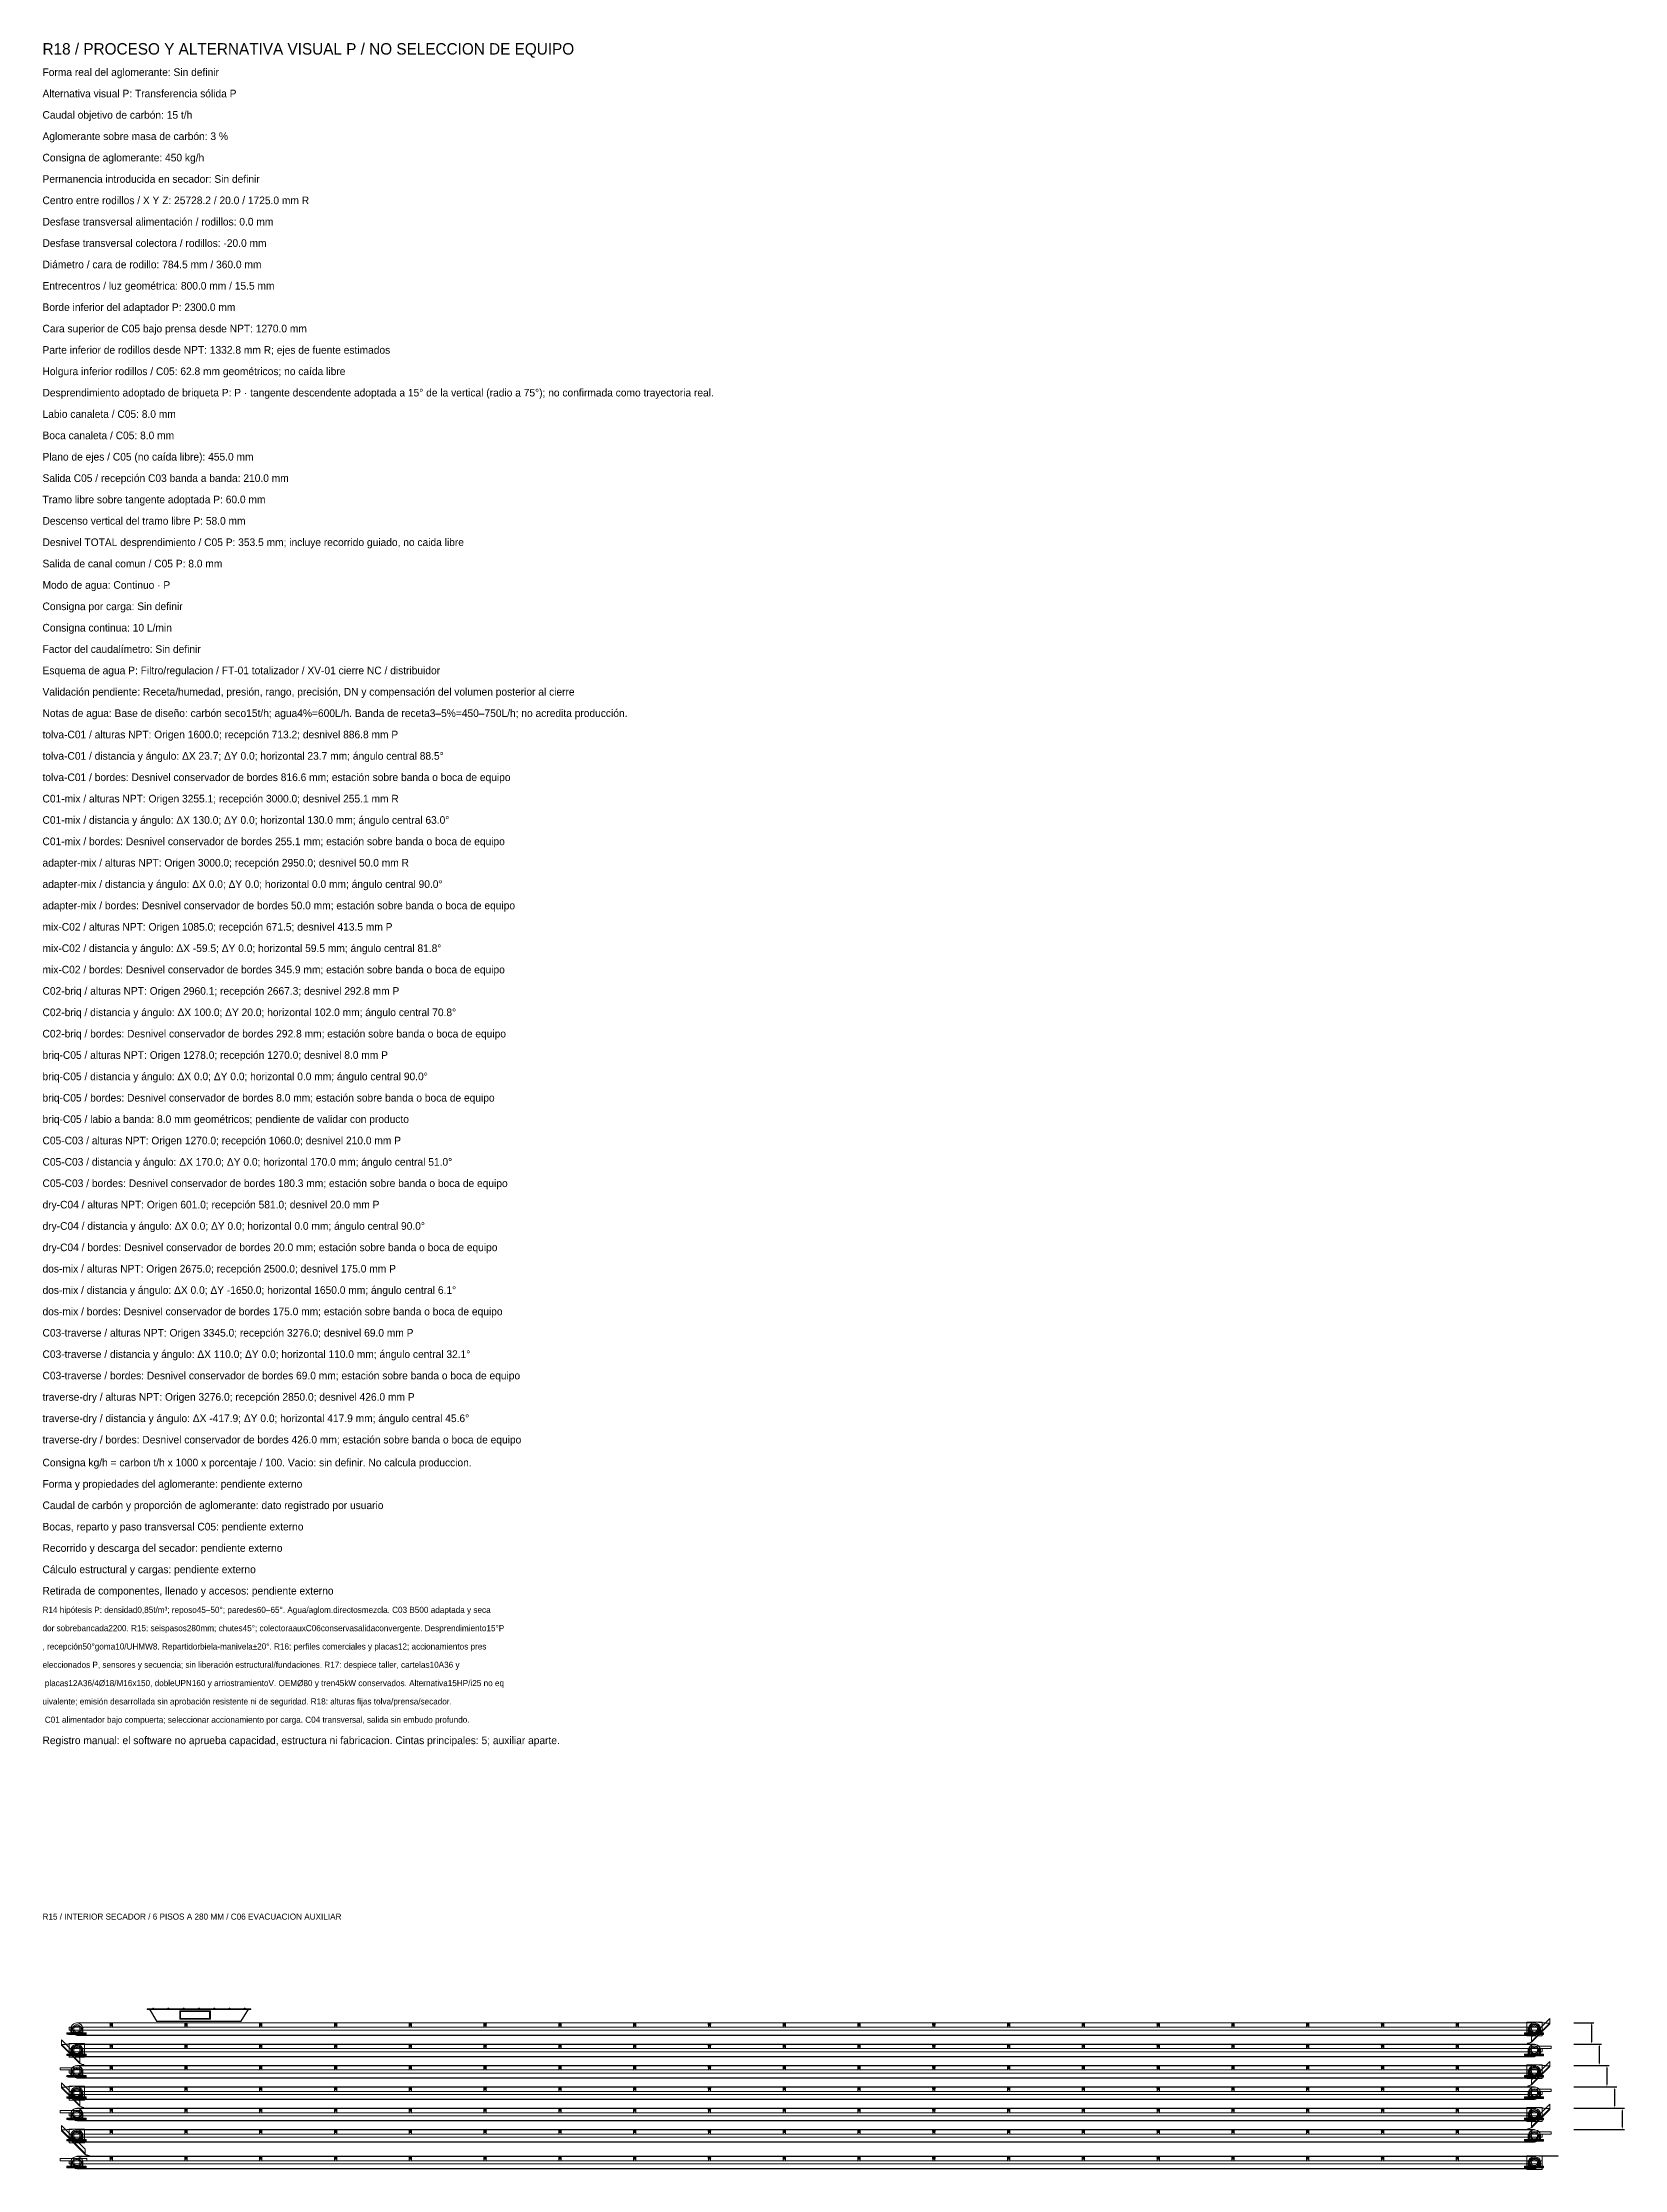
# Model space of a CAD drawing. Header units: millimetres. Extents: x -191664 to 191490, y -197311 to 10263.
# Drawn here: x 0 to 20730, y -178064 to -150192 of the extents above; entities that cross this region are included whole.
import ezdxf

# ---------------------------------------------------------------- set-up
doc = ezdxf.new("R2010")
doc.units = ezdxf.units.MM
for name, color, linetype, lineweight in [('PROCESO_R18', 4, 'Continuous', 0), ('R15_COTAS_TRANSPORTE_P', 1, 'Continuous', 0), ('R15_SECADO_6_PISOS_P', 3, 'Continuous', 0), ('REGISTRO_EXTERNO_R18', 30, 'Continuous', 0)]:
    doc.layers.add(name, color=color, linetype=linetype, lineweight=lineweight)
doc.dimstyles.new('PLANTA_20', dxfattribs={"dimtxt": 50, "dimasz": 30, "dimexe": 30, "dimexo": 16, "dimgap": 20, "dimtad": 1, "dimtih": 1, "dimtoh": 1, "dimdec": 1, "dimzin": 0, "dimdsep": 46, "dimcen": 0.09, "dimadec": 0, "dimazin": 0, "dimtfac": 1, "dimtdec": 4, "dimtofl": 0, "dimtmove": 0, "dimatfit": 3, "dimfxl": 1, "dimtolj": 1, "dimtzin": 0, "dimarcsym": 0})

msp = doc.modelspace()

# ---------------------------------------------------------------- texts
at = {"layer": 'PROCESO_R18'}
for s, height, p in [('R18 / PROCESO Y ALTERNATIVA VISUAL P / NO SELECCION DE EQUIPO', 150, (0, -150350)), ('Forma real del aglomerante: Sin definir', 100, (0, -150630)), ('Alternativa visual P: Transferencia sólida P', 100, (0, -150910)), ('Caudal objetivo de carbón: 15 t/h', 100, (0, -151190)), ('Aglomerante sobre masa de carbón: 3 %', 100, (0, -151470)), ('Consigna de aglomerante: 450 kg/h', 100, (0, -151750)), ('Permanencia introducida en secador: Sin definir', 100, (0, -152030)), ('Centro entre rodillos / X Y Z: 25728.2 / 20.0 / 1725.0 mm R', 100, (0, -152310)), ('Desfase transversal alimentación / rodillos: 0.0 mm', 100, (0, -152590)), ('Desfase transversal colectora / rodillos: -20.0 mm', 100, (0, -152870)), ('Diámetro / cara de rodillo: 784.5 mm / 360.0 mm', 100, (0, -153150)), ('Entrecentros / luz geométrica: 800.0 mm / 15.5 mm', 100, (0, -153430)), ('Borde inferior del adaptador P: 2300.0 mm', 100, (0, -153710)), ('Cara superior de C05 bajo prensa desde NPT: 1270.0 mm', 100, (0, -153990)), ('Parte inferior de rodillos desde NPT: 1332.8 mm R; ejes de fuente estimados', 100, (0, -154270)), ('Holgura inferior rodillos / C05: 62.8 mm geométricos; no caída libre', 100, (0, -154550)), ('Desprendimiento adoptado de briqueta P: P · tangente descendente adoptada a 15° de la vertical (radio a 75°); no confirmada como trayectoria real.', 100, (0, -154830)), ('Labio canaleta / C05: 8.0 mm', 100, (0, -155110)), ('Boca canaleta / C05: 8.0 mm', 100, (0, -155390)), ('Plano de ejes / C05 (no caída libre): 455.0 mm', 100, (0, -155670)), ('Salida C05 / recepción C03 banda a banda: 210.0 mm', 100, (0, -155950)), ('Tramo libre sobre tangente adoptada P: 60.0 mm', 100, (0, -156230)), ('Descenso vertical del tramo libre P: 58.0 mm', 100, (0, -156510)), ('Desnivel TOTAL desprendimiento / C05 P: 353.5 mm; incluye recorrido guiado, no caida libre', 100, (0, -156790)), ('Salida de canal comun / C05 P: 8.0 mm', 100, (0, -157070)), ('Modo de agua: Continuo · P', 100, (0, -157350)), ('Consigna por carga: Sin definir', 100, (0, -157630)), ('Consigna continua: 10 L/min', 100, (0, -157910)), ('Factor del caudalímetro: Sin definir', 100, (0, -158190)), ('Esquema de agua P: Filtro/regulacion / FT-01 totalizador / XV-01 cierre NC / distribuidor', 100, (0, -158470)), ('Validación pendiente: Receta/humedad, presión, rango, precisión, DN y compensación del volumen posterior al cierre', 100, (0, -158750)), ('Notas de agua: Base de diseño: carbón seco15t/h; agua4%=600L/h. Banda de receta3–5%=450–750L/h; no acredita producción.', 100, (0, -159030)), ('tolva-C01 / alturas NPT: Origen 1600.0; recepción 713.2; desnivel 886.8 mm P', 100, (0, -159310)), ('tolva-C01 / distancia y ángulo: ΔX 23.7; ΔY 0.0; horizontal 23.7 mm; ángulo central 88.5°', 100, (0, -159590)), ('tolva-C01 / bordes: Desnivel conservador de bordes 816.6 mm; estación sobre banda o boca de equipo', 100, (0, -159870)), ('C01-mix / alturas NPT: Origen 3255.1; recepción 3000.0; desnivel 255.1 mm R', 100, (0, -160150)), ('C01-mix / distancia y ángulo: ΔX 130.0; ΔY 0.0; horizontal 130.0 mm; ángulo central 63.0°', 100, (0, -160430)), ('C01-mix / bordes: Desnivel conservador de bordes 255.1 mm; estación sobre banda o boca de equipo', 100, (0, -160710)), ('adapter-mix / alturas NPT: Origen 3000.0; recepción 2950.0; desnivel 50.0 mm R', 100, (0, -160990)), ('adapter-mix / distancia y ángulo: ΔX 0.0; ΔY 0.0; horizontal 0.0 mm; ángulo central 90.0°', 100, (0, -161270)), ('adapter-mix / bordes: Desnivel conservador de bordes 50.0 mm; estación sobre banda o boca de equipo', 100, (0, -161550)), ('mix-C02 / alturas NPT: Origen 1085.0; recepción 671.5; desnivel 413.5 mm P', 100, (0, -161830)), ('mix-C02 / distancia y ángulo: ΔX -59.5; ΔY 0.0; horizontal 59.5 mm; ángulo central 81.8°', 100, (0, -162110)), ('mix-C02 / bordes: Desnivel conservador de bordes 345.9 mm; estación sobre banda o boca de equipo', 100, (0, -162390)), ('C02-briq / alturas NPT: Origen 2960.1; recepción 2667.3; desnivel 292.8 mm P', 100, (0, -162670)), ('C02-briq / distancia y ángulo: ΔX 100.0; ΔY 20.0; horizontal 102.0 mm; ángulo central 70.8°', 100, (0, -162950)), ('C02-briq / bordes: Desnivel conservador de bordes 292.8 mm; estación sobre banda o boca de equipo', 100, (0, -163230)), ('briq-C05 / alturas NPT: Origen 1278.0; recepción 1270.0; desnivel 8.0 mm P', 100, (0, -163510)), ('briq-C05 / distancia y ángulo: ΔX 0.0; ΔY 0.0; horizontal 0.0 mm; ángulo central 90.0°', 100, (0, -163790)), ('briq-C05 / bordes: Desnivel conservador de bordes 8.0 mm; estación sobre banda o boca de equipo', 100, (0, -164070)), ('briq-C05 / labio a banda: 8.0 mm geométricos; pendiente de validar con producto', 100, (0, -164350)), ('C05-C03 / alturas NPT: Origen 1270.0; recepción 1060.0; desnivel 210.0 mm P', 100, (0, -164630)), ('C05-C03 / distancia y ángulo: ΔX 170.0; ΔY 0.0; horizontal 170.0 mm; ángulo central 51.0°', 100, (0, -164910)), ('C05-C03 / bordes: Desnivel conservador de bordes 180.3 mm; estación sobre banda o boca de equipo', 100, (0, -165190)), ('dry-C04 / alturas NPT: Origen 601.0; recepción 581.0; desnivel 20.0 mm P', 100, (0, -165470)), ('dry-C04 / distancia y ángulo: ΔX 0.0; ΔY 0.0; horizontal 0.0 mm; ángulo central 90.0°', 100, (0, -165750)), ('dry-C04 / bordes: Desnivel conservador de bordes 20.0 mm; estación sobre banda o boca de equipo', 100, (0, -166030)), ('dos-mix / alturas NPT: Origen 2675.0; recepción 2500.0; desnivel 175.0 mm P', 100, (0, -166310)), ('dos-mix / distancia y ángulo: ΔX 0.0; ΔY -1650.0; horizontal 1650.0 mm; ángulo central 6.1°', 100, (0, -166590)), ('dos-mix / bordes: Desnivel conservador de bordes 175.0 mm; estación sobre banda o boca de equipo', 100, (0, -166870)), ('C03-traverse / alturas NPT: Origen 3345.0; recepción 3276.0; desnivel 69.0 mm P', 100, (0, -167150)), ('C03-traverse / distancia y ángulo: ΔX 110.0; ΔY 0.0; horizontal 110.0 mm; ángulo central 32.1°', 100, (0, -167430)), ('C03-traverse / bordes: Desnivel conservador de bordes 69.0 mm; estación sobre banda o boca de equipo', 100, (0, -167710)), ('traverse-dry / alturas NPT: Origen 3276.0; recepción 2850.0; desnivel 426.0 mm P', 100, (0, -167990)), ('traverse-dry / distancia y ángulo: ΔX -417.9; ΔY 0.0; horizontal 417.9 mm; ángulo central 45.6°', 100, (0, -168270)), ('traverse-dry / bordes: Desnivel conservador de bordes 426.0 mm; estación sobre banda o boca de equipo', 100, (0, -168550)), ('Consigna kg/h = carbon t/h x 1000 x porcentaje / 100. Vacio: sin definir. No calcula produccion.', 100, (0, -168850))]:
    msp.add_text(s, height=height, dxfattribs=at).set_placement(p)
at = {"layer": 'R15_SECADO_6_PISOS_P'}
msp.add_text('R15 / INTERIOR SECADOR / 6 PISOS A 280 MM / C06 EVACUACION AUXILIAR', height=80, dxfattribs=at).set_placement((0, -174790))
at = {"layer": 'REGISTRO_EXTERNO_R18'}
for s, height, p in [('Forma y propiedades del aglomerante: pendiente externo', 100, (0, -169130)), ('Caudal de carbón y proporción de aglomerante: dato registrado por usuario', 100, (0, -169410)), ('Bocas, reparto y paso transversal C05: pendiente externo', 100, (0, -169690)), ('Recorrido y descarga del secador: pendiente externo', 100, (0, -169970)), ('Cálculo estructural y cargas: pendiente externo', 100, (0, -170250)), ('Retirada de componentes, llenado y accesos: pendiente externo', 100, (0, -170530)), ('R14 hipótesis P: densidad0,85t/m³; reposo45–50°; paredes60–65°. Agua/aglom.directosmezcla. C03 B500 adaptada y seca', 80, (0, -170770)), ('dor sobrebancada2200. R15: seispasos280mm; chutes45°; colectoraauxC06conservasalidaconvergente. Desprendimiento15°P', 80, (0, -171010)), ('eleccionados P, sensores y secuencia; sin liberación estructural/fundaciones. R17: despiece taller, cartelas10A36 y', 80, (0, -171490)), (', recepción50°goma10/UHMW8. Repartidorbiela-manivela±20°. R16: perfiles comerciales y placas12; accionamientos pres', 80, (0, -171250)), (' placas12A36/4Ø18/M16x150, dobleUPN160 y arriostramientoV. OEMØ80 y tren45kW conservados. Alternativa15HP/i25 no eq', 80, (0, -171730)), ('uivalente; emisión desarrollada sin aprobación resistente ni de seguridad. R18: alturas fijas tolva/prensa/secador.', 80, (0, -171970)), (' C01 alimentador bajo compuerta; seleccionar accionamiento por carga. C04 transversal, salida sin embudo profundo.', 80, (0, -172210)), ('Registro manual: el software no aprueba capacidad, estructura ni fabricacion. Cintas principales: 5; auxiliar aparte.', 100, (0, -172490))]:
    msp.add_text(s, height=height, dxfattribs=at).set_placement(p)

# ---------------------------------------------------------------- blocks, each defined once
blk = doc.blocks.new('*D122')
at = {"layer": 'Defpoints', "color": 0, "transparency": 16777216}
for p in [(20050, -176140), (20050, -176420), (20300, -176420)]:
    blk.add_point(p, dxfattribs=at)
at = {"layer": 'R15_COTAS_TRANSPORTE_P', "color": 0, "lineweight": -2, "transparency": 16777216}
for p, q in [((20066, -176140), (20330, -176140)), ((20066, -176420), (20330, -176420)), ((20300, -176170), (20300, -176390))]:
    blk.add_line(p, q, dxfattribs=at)
at = {"layer": 'R15_COTAS_TRANSPORTE_P', "color": 0, "transparency": 16777216}
for points in [[(20295, -176170), (20305, -176170), (20300, -176140)], [(20295, -176390), (20305, -176390), (20300, -176420)]]:
    blk.add_solid(points, dxfattribs=at)
blk = doc.blocks.new('*D123')
at = {"layer": 'Defpoints', "color": 0, "transparency": 16777216}
for p in [(20050, -176420), (20050, -176700), (20400, -176700)]:
    blk.add_point(p, dxfattribs=at)
at = {"layer": 'R15_COTAS_TRANSPORTE_P', "color": 0, "lineweight": -2, "transparency": 16777216}
for p, q in [((20066, -176420), (20430, -176420)), ((20066, -176700), (20430, -176700)), ((20400, -176450), (20400, -176670))]:
    blk.add_line(p, q, dxfattribs=at)
at = {"layer": 'R15_COTAS_TRANSPORTE_P', "color": 0, "transparency": 16777216}
for points in [[(20395, -176450), (20405, -176450), (20400, -176420)], [(20395, -176670), (20405, -176670), (20400, -176700)]]:
    blk.add_solid(points, dxfattribs=at)
blk = doc.blocks.new('*D124')
at = {"layer": 'Defpoints', "color": 0, "transparency": 16777216}
for p in [(20050, -176700), (20050, -176980), (20500, -176980)]:
    blk.add_point(p, dxfattribs=at)
at = {"layer": 'R15_COTAS_TRANSPORTE_P', "color": 0, "lineweight": -2, "transparency": 16777216}
for p, q in [((20066, -176700), (20530, -176700)), ((20066, -176980), (20530, -176980)), ((20500, -176730), (20500, -176950))]:
    blk.add_line(p, q, dxfattribs=at)
at = {"layer": 'R15_COTAS_TRANSPORTE_P', "color": 0, "transparency": 16777216}
for points in [[(20495, -176730), (20505, -176730), (20500, -176700)], [(20495, -176950), (20505, -176950), (20500, -176980)]]:
    blk.add_solid(points, dxfattribs=at)
blk = doc.blocks.new('*D125')
at = {"layer": 'Defpoints', "color": 0, "transparency": 16777216}
for p in [(20050, -176980), (20050, -177260), (20600, -177260)]:
    blk.add_point(p, dxfattribs=at)
at = {"layer": 'R15_COTAS_TRANSPORTE_P', "color": 0, "lineweight": -2, "transparency": 16777216}
for p, q in [((20066, -176980), (20630, -176980)), ((20066, -177260), (20630, -177260)), ((20600, -177010), (20600, -177230))]:
    blk.add_line(p, q, dxfattribs=at)
at = {"layer": 'R15_COTAS_TRANSPORTE_P', "color": 0, "transparency": 16777216}
for points in [[(20595, -177010), (20605, -177010), (20600, -176980)], [(20595, -177230), (20605, -177230), (20600, -177260)]]:
    blk.add_solid(points, dxfattribs=at)
blk = doc.blocks.new('*D126')
at = {"layer": 'Defpoints', "color": 0, "transparency": 16777216}
for p in [(20050, -177260), (20050, -177540), (20700, -177540)]:
    blk.add_point(p, dxfattribs=at)
at = {"layer": 'R15_COTAS_TRANSPORTE_P', "color": 0, "lineweight": -2, "transparency": 16777216}
for p, q in [((20066, -177260), (20730, -177260)), ((20066, -177540), (20730, -177540)), ((20700, -177290), (20700, -177510))]:
    blk.add_line(p, q, dxfattribs=at)
at = {"layer": 'R15_COTAS_TRANSPORTE_P', "color": 0, "transparency": 16777216}
for points in [[(20695, -177290), (20705, -177290), (20700, -177260)], [(20695, -177510), (20705, -177510), (20700, -177540)]]:
    blk.add_solid(points, dxfattribs=at)
blk = doc.blocks.new('*D131')
at = {"layer": 'Defpoints', "color": 0, "transparency": 16777216}
for p in [(1100, -183968), (1105, -184212), (1140, -184163), (1305, -184212), (1305, -184212)]:
    blk.add_point(p, dxfattribs=at)
at = {"layer": 'R15_COTAS_TRANSPORTE_P', "color": 0, "lineweight": -2, "transparency": 16777216}
blk.add_arc((1305, -184212), 172, 140.0034, 169.9966, dxfattribs=at)
at = {"layer": 'R15_COTAS_TRANSPORTE_P', "color": 0, "transparency": 16777216}
for points in [[(1140, -184183), (1130, -184182), (1133, -184212)], [(1169, -184098), (1176, -184105), (1194, -184080)]]:
    blk.add_solid(points, dxfattribs=at)
blk = doc.blocks.new('*D132')
at = {"layer": 'Defpoints', "color": 0, "transparency": 16777216}
for p in [(-500, -194490), (-500, -194490), (500, -194490), (203, -194657), (440, -194832)]:
    blk.add_point(p, dxfattribs=at)
at = {"layer": 'R15_COTAS_TRANSPORTE_P', "color": 0, "lineweight": -2, "transparency": 16777216}
blk.add_arc((-500, -194490), 723, 342.3783, 357.6217, dxfattribs=at)
at = {"layer": 'R15_COTAS_TRANSPORTE_P', "color": 0, "transparency": 16777216}
for points in [[(217, -194520), (227, -194520), (223, -194490)], [(194, -194710), (184, -194707), (179, -194737)]]:
    blk.add_solid(points, dxfattribs=at)
blk = doc.blocks.new('*D133')
at = {"layer": 'Defpoints', "color": 0, "transparency": 16777216}
for p in [(440, -194148), (-500, -194490), (-500, -194490), (218, -194406), (500, -194490)]:
    blk.add_point(p, dxfattribs=at)
at = {"layer": 'R15_COTAS_TRANSPORTE_P', "color": 0, "lineweight": -2, "transparency": 16777216}
blk.add_arc((-500, -194490), 723, 2.3783, 17.6217, dxfattribs=at)
at = {"layer": 'R15_COTAS_TRANSPORTE_P', "color": 0, "transparency": 16777216}
for points in [[(184, -194273), (194, -194270), (179, -194243)], [(227, -194460), (217, -194460), (223, -194490)]]:
    blk.add_solid(points, dxfattribs=at)

# ---------------------------------------------------------------- dimensions: what is measured, and where the dimension line sits
at = {"layer": 'R15_COTAS_TRANSPORTE_P'}
for base, line1, line2, picture, middle in [((217.89, -194406.09), ((-500, -194490), (500, -194490)), ((-500, -194490), (439.69, -194147.98)), '*D133', (191490.46, -33543.69)), ((203.29, -194656.68), ((-500, -194490), (500, -194490)), ((-500, -194490), (439.69, -194832.02)), '*D132', (-191664.11, -34001.98)), ((1139.8, -184162.66), ((1304.62, -184212), (1104.62, -184212)), ((1304.62, -184212), (1100, -183968.15)), '*D131', (-166426.35, -78863.51))]:
    dim = msp.add_angular_dim_2l(base=base, line1=line1, line2=line2, dimstyle='PLANTA_20', dxfattribs=at)
    dim.commit()
    dim.dimension.update_dxf_attribs({"geometry": picture, "text_midpoint": middle})
for p1, p2, distance, picture, middle in [((20050, -176140), (20050, -176420), 250, '*D122', (20300, -176280)), ((20050, -176420), (20050, -176700), 350, '*D123', (20400, -176560)), ((20050, -176700), (20050, -176980), 450, '*D124', (20500, -176840)), ((20050, -176980), (20050, -177260), 550, '*D125', (20600, -177120)), ((20050, -177260), (20050, -177540), 650, '*D126', (20700, -177400))]:
    dim = msp.add_aligned_dim(p1=p1, p2=p2, distance=distance, text='<> P', dimstyle='PLANTA_20', dxfattribs=at)
    dim.commit()
    dim.dimension.update_dxf_attribs({"geometry": picture, "text_midpoint": middle})

# ---------------------------------------------------------------- linework, layer by layer
at = {"layer": 'R15_SECADO_6_PISOS_P', "color": 253, "true_color": 0xa4b0b5}
for p, q in [((429.42, -176146.71), (410.25, -176154.65)), ((450, -176144), (429.42, -176146.71)), ((470.58, -176146.71), (450, -176144)), ((489.75, -176154.65), (470.58, -176146.71)), ((892, -176146.14), (888.69, -176148.69)), ((895.86, -176144.55), (892, -176146.14)), ((900, -176144), (895.86, -176144.55)), ((904.14, -176144.55), (900, -176144)), ((908, -176146.14), (904.14, -176144.55)), ((911.31, -176148.69), (908, -176146.14)), ((1872, -176146.14), (1868.69, -176148.69)), ((1875.86, -176144.55), (1872, -176146.14)), ((1880, -176144), (1875.86, -176144.55)), ((1884.14, -176144.55), (1880, -176144)), ((1888, -176146.14), (1884.14, -176144.55)), ((1891.31, -176148.69), (1888, -176146.14)), ((2852, -176146.14), (2848.69, -176148.69)), ((2855.86, -176144.55), (2852, -176146.14)), ((2860, -176144), (2855.86, -176144.55)), ((2864.14, -176144.55), (2860, -176144)), ((2868, -176146.14), (2864.14, -176144.55)), ((2871.31, -176148.69), (2868, -176146.14)), ((3832, -176146.14), (3828.69, -176148.69)), ((3835.86, -176144.55), (3832, -176146.14)), ((3840, -176144), (3835.86, -176144.55)), ((3844.14, -176144.55), (3840, -176144)), ((3848, -176146.14), (3844.14, -176144.55)), ((3851.31, -176148.69), (3848, -176146.14)), ((4812, -176146.14), (4808.69, -176148.69)), ((4815.86, -176144.55), (4812, -176146.14)), ((4820, -176144), (4815.86, -176144.55)), ((4824.14, -176144.55), (4820, -176144)), ((4828, -176146.14), (4824.14, -176144.55)), ((4831.31, -176148.69), (4828, -176146.14)), ((5792, -176146.14), (5788.69, -176148.69)), ((5795.86, -176144.55), (5792, -176146.14)), ((5800, -176144), (5795.86, -176144.55)), ((5804.14, -176144.55), (5800, -176144)), ((5808, -176146.14), (5804.14, -176144.55)), ((5811.31, -176148.69), (5808, -176146.14)), ((6772, -176146.14), (6768.69, -176148.69)), ((6775.86, -176144.55), (6772, -176146.14)), ((6780, -176144), (6775.86, -176144.55)), ((6784.14, -176144.55), (6780, -176144)), ((6788, -176146.14), (6784.14, -176144.55)), ((6791.31, -176148.69), (6788, -176146.14)), ((7752, -176146.14), (7748.69, -176148.69)), ((7755.86, -176144.55), (7752, -176146.14)), ((7760, -176144), (7755.86, -176144.55)), ((7764.14, -176144.55), (7760, -176144)), ((7768, -176146.14), (7764.14, -176144.55)), ((7771.31, -176148.69), (7768, -176146.14)), ((8732, -176146.14), (8728.69, -176148.69)), ((8735.86, -176144.55), (8732, -176146.14)), ((8740, -176144), (8735.86, -176144.55)), ((8744.14, -176144.55), (8740, -176144)), ((8748, -176146.14), (8744.14, -176144.55)), ((8751.31, -176148.69), (8748, -176146.14)), ((9712, -176146.14), (9708.69, -176148.69)), ((9715.86, -176144.55), (9712, -176146.14)), ((9720, -176144), (9715.86, -176144.55)), ((9724.14, -176144.55), (9720, -176144)), ((9728, -176146.14), (9724.14, -176144.55)), ((9731.31, -176148.69), (9728, -176146.14)), ((10692, -176146.14), (10688.69, -176148.69)), ((10695.86, -176144.55), (10692, -176146.14)), ((10700, -176144), (10695.86, -176144.55)), ((10704.14, -176144.55), (10700, -176144)), ((10708, -176146.14), (10704.14, -176144.55)), ((10711.31, -176148.69), (10708, -176146.14)), ((11672, -176146.14), (11668.69, -176148.69)), ((11675.86, -176144.55), (11672, -176146.14)), ((11680, -176144), (11675.86, -176144.55)), ((11684.14, -176144.55), (11680, -176144)), ((11688, -176146.14), (11684.14, -176144.55)), ((11691.31, -176148.69), (11688, -176146.14)), ((12652, -176146.14), (12648.69, -176148.69)), ((12655.86, -176144.55), (12652, -176146.14)), ((12660, -176144), (12655.86, -176144.55)), ((12664.14, -176144.55), (12660, -176144)), ((12668, -176146.14), (12664.14, -176144.55)), ((12671.31, -176148.69), (12668, -176146.14)), ((13632, -176146.14), (13628.69, -176148.69)), ((13635.86, -176144.55), (13632, -176146.14)), ((13640, -176144), (13635.86, -176144.55)), ((13644.14, -176144.55), (13640, -176144)), ((13648, -176146.14), (13644.14, -176144.55)), ((13651.31, -176148.69), (13648, -176146.14)), ((14612, -176146.14), (14608.69, -176148.69)), ((14615.86, -176144.55), (14612, -176146.14)), ((14620, -176144), (14615.86, -176144.55)), ((14624.14, -176144.55), (14620, -176144)), ((14628, -176146.14), (14624.14, -176144.55)), ((14631.31, -176148.69), (14628, -176146.14)), ((15592, -176146.14), (15588.69, -176148.69)), ((15595.86, -176144.55), (15592, -176146.14)), ((15600, -176144), (15595.86, -176144.55)), ((15604.14, -176144.55), (15600, -176144)), ((15608, -176146.14), (15604.14, -176144.55)), ((15611.31, -176148.69), (15608, -176146.14)), ((16572, -176146.14), (16568.69, -176148.69)), ((16575.86, -176144.55), (16572, -176146.14)), ((16580, -176144), (16575.86, -176144.55)), ((16584.14, -176144.55), (16580, -176144)), ((16588, -176146.14), (16584.14, -176144.55)), ((16591.31, -176148.69), (16588, -176146.14)), ((17552, -176146.14), (17548.69, -176148.69)), ((17555.86, -176144.55), (17552, -176146.14)), ((17560, -176144), (17555.86, -176144.55)), ((17564.14, -176144.55), (17560, -176144)), ((17568, -176146.14), (17564.14, -176144.55)), ((17571.31, -176148.69), (17568, -176146.14)), ((18532, -176146.14), (18528.69, -176148.69)), ((18535.86, -176144.55), (18532, -176146.14)), ((18540, -176144), (18535.86, -176144.55)), ((18544.14, -176144.55), (18540, -176144)), ((18548, -176146.14), (18544.14, -176144.55)), ((18551.31, -176148.69), (18548, -176146.14)), ((19529.42, -176146.71), (19510.25, -176154.65)), ((19550, -176144), (19529.42, -176146.71)), ((19570.58, -176146.71), (19550, -176144)), ((19589.75, -176154.65), (19570.58, -176146.71)), ((373.21, -176202.92), (370.5, -176223.5)), ((370.5, -176223.5), (373.21, -176244.08)), ((381.15, -176183.75), (373.21, -176202.92)), ((373.21, -176244.08), (381.15, -176263.25)), ((393.79, -176167.29), (381.15, -176183.75)), ((381.15, -176263.25), (393.79, -176279.71)), ((410.25, -176154.65), (393.79, -176167.29)), ((393.79, -176279.71), (410.25, -176292.35)), ((396.87, -176209.26), (395, -176223.5)), ((395, -176223.5), (396.87, -176237.74)), ((402.37, -176196), (396.87, -176209.26)), ((396.87, -176237.74), (402.37, -176251)), ((411.11, -176184.61), (402.37, -176196)), ((402.37, -176251), (411.11, -176262.39)), ((411.36, -176213.15), (410, -176223.5)), ((410, -176223.5), (411.36, -176233.85)), ((410.25, -176292.35), (429.42, -176300.29)), ((422.5, -176175.87), (411.11, -176184.61)), ((411.11, -176262.39), (422.5, -176271.13)), ((415.36, -176203.5), (411.36, -176213.15)), ((411.36, -176233.85), (415.36, -176243.5)), ((421.72, -176195.22), (415.36, -176203.5)), ((415.36, -176243.5), (421.72, -176251.78)), ((430, -176188.86), (421.72, -176195.22)), ((421.72, -176251.78), (430, -176258.14)), ((435.76, -176170.37), (422.5, -176175.87)), ((422.5, -176271.13), (435.76, -176276.63)), ((429.42, -176300.29), (450, -176303)), ((450, -176424), (429.42, -176426.71)), ((439.65, -176184.86), (430, -176188.86)), ((430, -176258.14), (439.65, -176262.14)), ((450, -176168.5), (435.76, -176170.37)), ((435.76, -176276.63), (450, -176278.5)), ((450, -176183.5), (439.65, -176184.86)), ((439.65, -176262.14), (450, -176263.5)), ((464.24, -176170.37), (450, -176168.5)), ((460.35, -176184.86), (450, -176183.5)), ((450, -176263.5), (460.35, -176262.14)), ((450, -176278.5), (464.24, -176276.63)), ((450, -176303), (470.58, -176300.29)), ((470.58, -176426.71), (450, -176424)), ((470, -176188.86), (460.35, -176184.86)), ((460.35, -176262.14), (470, -176258.14)), ((477.5, -176175.87), (464.24, -176170.37)), ((464.24, -176276.63), (477.5, -176271.13)), ((478.28, -176195.22), (470, -176188.86)), ((470, -176258.14), (478.28, -176251.78)), ((470.58, -176300.29), (489.75, -176292.35)), ((488.89, -176184.61), (477.5, -176175.87)), ((477.5, -176271.13), (488.89, -176262.39)), ((484.64, -176203.5), (478.28, -176195.22)), ((478.28, -176251.78), (484.64, -176243.5)), ((488.64, -176213.15), (484.64, -176203.5)), ((484.64, -176243.5), (488.64, -176233.85)), ((490, -176223.5), (488.64, -176213.15)), ((488.64, -176233.85), (490, -176223.5)), ((497.63, -176196), (488.89, -176184.61)), ((488.89, -176262.39), (497.63, -176251)), ((506.21, -176167.29), (489.75, -176154.65)), ((489.75, -176292.35), (506.21, -176279.71)), ((503.13, -176209.26), (497.63, -176196)), ((497.63, -176251), (503.13, -176237.74)), ((505, -176223.5), (503.13, -176209.26)), ((503.13, -176237.74), (505, -176223.5)), ((518.85, -176183.75), (506.21, -176167.29)), ((506.21, -176279.71), (518.85, -176263.25)), ((526.79, -176202.92), (518.85, -176183.75)), ((518.85, -176263.25), (526.79, -176244.08)), ((529.5, -176223.5), (526.79, -176202.92)), ((526.79, -176244.08), (529.5, -176223.5)), ((884.55, -176155.86), (884, -176160)), ((884, -176160), (884.55, -176164.14)), ((886.14, -176152), (884.55, -176155.86)), ((884.55, -176164.14), (886.14, -176168)), ((888.69, -176148.69), (886.14, -176152)), ((886.14, -176168), (888.69, -176171.31)), ((888.69, -176171.31), (892, -176173.86)), ((892, -176426.14), (888.69, -176428.69)), ((892.27, -176157.93), (892, -176160)), ((892, -176160), (892.27, -176162.07)), ((892, -176173.86), (895.86, -176175.45)), ((895.86, -176424.55), (892, -176426.14)), ((893.07, -176156), (892.27, -176157.93)), ((892.27, -176162.07), (893.07, -176164)), ((894.34, -176154.34), (893.07, -176156)), ((893.07, -176164), (894.34, -176165.66)), ((896, -176153.07), (894.34, -176154.34)), ((894.34, -176165.66), (896, -176166.93)), ((895.86, -176175.45), (900, -176176)), ((900, -176424), (895.86, -176424.55)), ((897.93, -176152.27), (896, -176153.07)), ((896, -176166.93), (897.93, -176167.73)), ((900, -176152), (897.93, -176152.27)), ((897.93, -176167.73), (900, -176168)), ((902.07, -176152.27), (900, -176152)), ((900, -176168), (902.07, -176167.73)), ((900, -176176), (904.14, -176175.45)), ((904.14, -176424.55), (900, -176424)), ((904, -176153.07), (902.07, -176152.27)), ((902.07, -176167.73), (904, -176166.93)), ((905.66, -176154.34), (904, -176153.07)), ((904, -176166.93), (905.66, -176165.66)), ((904.14, -176175.45), (908, -176173.86)), ((908, -176426.14), (904.14, -176424.55)), ((906.93, -176156), (905.66, -176154.34)), ((905.66, -176165.66), (906.93, -176164)), ((907.73, -176157.93), (906.93, -176156)), ((906.93, -176164), (907.73, -176162.07)), ((908, -176160), (907.73, -176157.93)), ((907.73, -176162.07), (908, -176160)), ((908, -176173.86), (911.31, -176171.31)), ((911.31, -176428.69), (908, -176426.14)), ((913.86, -176152), (911.31, -176148.69)), ((911.31, -176171.31), (913.86, -176168)), ((915.45, -176155.86), (913.86, -176152)), ((913.86, -176168), (915.45, -176164.14)), ((916, -176160), (915.45, -176155.86)), ((915.45, -176164.14), (916, -176160)), ((1864.55, -176155.86), (1864, -176160)), ((1864, -176160), (1864.55, -176164.14)), ((1866.14, -176152), (1864.55, -176155.86)), ((1864.55, -176164.14), (1866.14, -176168)), ((1868.69, -176148.69), (1866.14, -176152)), ((1866.14, -176168), (1868.69, -176171.31)), ((1868.69, -176171.31), (1872, -176173.86)), ((1872, -176426.14), (1868.69, -176428.69)), ((1872.27, -176157.93), (1872, -176160)), ((1872, -176160), (1872.27, -176162.07)), ((1872, -176173.86), (1875.86, -176175.45)), ((1875.86, -176424.55), (1872, -176426.14)), ((1873.07, -176156), (1872.27, -176157.93)), ((1872.27, -176162.07), (1873.07, -176164)), ((1874.34, -176154.34), (1873.07, -176156)), ((1873.07, -176164), (1874.34, -176165.66)), ((1876, -176153.07), (1874.34, -176154.34)), ((1874.34, -176165.66), (1876, -176166.93)), ((1875.86, -176175.45), (1880, -176176)), ((1880, -176424), (1875.86, -176424.55)), ((1877.93, -176152.27), (1876, -176153.07)), ((1876, -176166.93), (1877.93, -176167.73)), ((1880, -176152), (1877.93, -176152.27)), ((1877.93, -176167.73), (1880, -176168)), ((1882.07, -176152.27), (1880, -176152)), ((1880, -176168), (1882.07, -176167.73)), ((1880, -176176), (1884.14, -176175.45)), ((1884.14, -176424.55), (1880, -176424)), ((1884, -176153.07), (1882.07, -176152.27)), ((1882.07, -176167.73), (1884, -176166.93)), ((1885.66, -176154.34), (1884, -176153.07)), ((1884, -176166.93), (1885.66, -176165.66)), ((1884.14, -176175.45), (1888, -176173.86)), ((1888, -176426.14), (1884.14, -176424.55)), ((1886.93, -176156), (1885.66, -176154.34)), ((1885.66, -176165.66), (1886.93, -176164)), ((1887.73, -176157.93), (1886.93, -176156)), ((1886.93, -176164), (1887.73, -176162.07)), ((1888, -176160), (1887.73, -176157.93)), ((1887.73, -176162.07), (1888, -176160)), ((1888, -176173.86), (1891.31, -176171.31)), ((1891.31, -176428.69), (1888, -176426.14)), ((1893.86, -176152), (1891.31, -176148.69)), ((1891.31, -176171.31), (1893.86, -176168)), ((1895.45, -176155.86), (1893.86, -176152)), ((1893.86, -176168), (1895.45, -176164.14)), ((1896, -176160), (1895.45, -176155.86)), ((1895.45, -176164.14), (1896, -176160)), ((2844.55, -176155.86), (2844, -176160)), ((2844, -176160), (2844.55, -176164.14)), ((2846.14, -176152), (2844.55, -176155.86)), ((2844.55, -176164.14), (2846.14, -176168)), ((2848.69, -176148.69), (2846.14, -176152)), ((2846.14, -176168), (2848.69, -176171.31)), ((2848.69, -176171.31), (2852, -176173.86)), ((2852, -176426.14), (2848.69, -176428.69)), ((2852.27, -176157.93), (2852, -176160)), ((2852, -176160), (2852.27, -176162.07)), ((2852, -176173.86), (2855.86, -176175.45)), ((2855.86, -176424.55), (2852, -176426.14)), ((2853.07, -176156), (2852.27, -176157.93)), ((2852.27, -176162.07), (2853.07, -176164)), ((2854.34, -176154.34), (2853.07, -176156)), ((2853.07, -176164), (2854.34, -176165.66)), ((2856, -176153.07), (2854.34, -176154.34)), ((2854.34, -176165.66), (2856, -176166.93)), ((2855.86, -176175.45), (2860, -176176)), ((2860, -176424), (2855.86, -176424.55)), ((2857.93, -176152.27), (2856, -176153.07)), ((2856, -176166.93), (2857.93, -176167.73)), ((2860, -176152), (2857.93, -176152.27)), ((2857.93, -176167.73), (2860, -176168)), ((2862.07, -176152.27), (2860, -176152)), ((2860, -176168), (2862.07, -176167.73)), ((2860, -176176), (2864.14, -176175.45)), ((2864.14, -176424.55), (2860, -176424)), ((2864, -176153.07), (2862.07, -176152.27)), ((2862.07, -176167.73), (2864, -176166.93)), ((2865.66, -176154.34), (2864, -176153.07)), ((2864, -176166.93), (2865.66, -176165.66)), ((2864.14, -176175.45), (2868, -176173.86)), ((2868, -176426.14), (2864.14, -176424.55)), ((2866.93, -176156), (2865.66, -176154.34)), ((2865.66, -176165.66), (2866.93, -176164)), ((2867.73, -176157.93), (2866.93, -176156)), ((2866.93, -176164), (2867.73, -176162.07)), ((2868, -176160), (2867.73, -176157.93)), ((2867.73, -176162.07), (2868, -176160)), ((2868, -176173.86), (2871.31, -176171.31)), ((2871.31, -176428.69), (2868, -176426.14)), ((2873.86, -176152), (2871.31, -176148.69)), ((2871.31, -176171.31), (2873.86, -176168)), ((2875.45, -176155.86), (2873.86, -176152)), ((2873.86, -176168), (2875.45, -176164.14)), ((2876, -176160), (2875.45, -176155.86)), ((2875.45, -176164.14), (2876, -176160)), ((3824.55, -176155.86), (3824, -176160)), ((3824, -176160), (3824.55, -176164.14)), ((3826.14, -176152), (3824.55, -176155.86)), ((3824.55, -176164.14), (3826.14, -176168)), ((3828.69, -176148.69), (3826.14, -176152)), ((3826.14, -176168), (3828.69, -176171.31)), ((3828.69, -176171.31), (3832, -176173.86)), ((3832, -176426.14), (3828.69, -176428.69)), ((3832.27, -176157.93), (3832, -176160)), ((3832, -176160), (3832.27, -176162.07)), ((3832, -176173.86), (3835.86, -176175.45)), ((3835.86, -176424.55), (3832, -176426.14)), ((3833.07, -176156), (3832.27, -176157.93)), ((3832.27, -176162.07), (3833.07, -176164)), ((3834.34, -176154.34), (3833.07, -176156)), ((3833.07, -176164), (3834.34, -176165.66)), ((3836, -176153.07), (3834.34, -176154.34)), ((3834.34, -176165.66), (3836, -176166.93)), ((3835.86, -176175.45), (3840, -176176)), ((3840, -176424), (3835.86, -176424.55)), ((3837.93, -176152.27), (3836, -176153.07)), ((3836, -176166.93), (3837.93, -176167.73)), ((3840, -176152), (3837.93, -176152.27)), ((3837.93, -176167.73), (3840, -176168)), ((3842.07, -176152.27), (3840, -176152)), ((3840, -176168), (3842.07, -176167.73)), ((3840, -176176), (3844.14, -176175.45)), ((3844.14, -176424.55), (3840, -176424)), ((3844, -176153.07), (3842.07, -176152.27)), ((3842.07, -176167.73), (3844, -176166.93)), ((3845.66, -176154.34), (3844, -176153.07)), ((3844, -176166.93), (3845.66, -176165.66)), ((3844.14, -176175.45), (3848, -176173.86)), ((3848, -176426.14), (3844.14, -176424.55)), ((3846.93, -176156), (3845.66, -176154.34)), ((3845.66, -176165.66), (3846.93, -176164)), ((3847.73, -176157.93), (3846.93, -176156)), ((3846.93, -176164), (3847.73, -176162.07)), ((3848, -176160), (3847.73, -176157.93)), ((3847.73, -176162.07), (3848, -176160)), ((3848, -176173.86), (3851.31, -176171.31)), ((3851.31, -176428.69), (3848, -176426.14)), ((3853.86, -176152), (3851.31, -176148.69)), ((3851.31, -176171.31), (3853.86, -176168)), ((3855.45, -176155.86), (3853.86, -176152)), ((3853.86, -176168), (3855.45, -176164.14)), ((3856, -176160), (3855.45, -176155.86)), ((3855.45, -176164.14), (3856, -176160)), ((4804.55, -176155.86), (4804, -176160)), ((4804, -176160), (4804.55, -176164.14)), ((4806.14, -176152), (4804.55, -176155.86)), ((4804.55, -176164.14), (4806.14, -176168)), ((4808.69, -176148.69), (4806.14, -176152)), ((4806.14, -176168), (4808.69, -176171.31)), ((4808.69, -176171.31), (4812, -176173.86)), ((4812, -176426.14), (4808.69, -176428.69)), ((4812.27, -176157.93), (4812, -176160)), ((4812, -176160), (4812.27, -176162.07)), ((4812, -176173.86), (4815.86, -176175.45)), ((4815.86, -176424.55), (4812, -176426.14)), ((4813.07, -176156), (4812.27, -176157.93)), ((4812.27, -176162.07), (4813.07, -176164)), ((4814.34, -176154.34), (4813.07, -176156)), ((4813.07, -176164), (4814.34, -176165.66)), ((4816, -176153.07), (4814.34, -176154.34)), ((4814.34, -176165.66), (4816, -176166.93)), ((4815.86, -176175.45), (4820, -176176)), ((4820, -176424), (4815.86, -176424.55)), ((4817.93, -176152.27), (4816, -176153.07)), ((4816, -176166.93), (4817.93, -176167.73)), ((4820, -176152), (4817.93, -176152.27)), ((4817.93, -176167.73), (4820, -176168)), ((4822.07, -176152.27), (4820, -176152)), ((4820, -176168), (4822.07, -176167.73)), ((4820, -176176), (4824.14, -176175.45)), ((4824.14, -176424.55), (4820, -176424)), ((4824, -176153.07), (4822.07, -176152.27)), ((4822.07, -176167.73), (4824, -176166.93)), ((4825.66, -176154.34), (4824, -176153.07)), ((4824, -176166.93), (4825.66, -176165.66)), ((4824.14, -176175.45), (4828, -176173.86)), ((4828, -176426.14), (4824.14, -176424.55)), ((4826.93, -176156), (4825.66, -176154.34)), ((4825.66, -176165.66), (4826.93, -176164)), ((4827.73, -176157.93), (4826.93, -176156)), ((4826.93, -176164), (4827.73, -176162.07)), ((4828, -176160), (4827.73, -176157.93)), ((4827.73, -176162.07), (4828, -176160)), ((4828, -176173.86), (4831.31, -176171.31)), ((4831.31, -176428.69), (4828, -176426.14)), ((4833.86, -176152), (4831.31, -176148.69)), ((4831.31, -176171.31), (4833.86, -176168)), ((4835.45, -176155.86), (4833.86, -176152)), ((4833.86, -176168), (4835.45, -176164.14)), ((4836, -176160), (4835.45, -176155.86)), ((4835.45, -176164.14), (4836, -176160)), ((5784.55, -176155.86), (5784, -176160)), ((5784, -176160), (5784.55, -176164.14)), ((5786.14, -176152), (5784.55, -176155.86)), ((5784.55, -176164.14), (5786.14, -176168)), ((5788.69, -176148.69), (5786.14, -176152)), ((5786.14, -176168), (5788.69, -176171.31)), ((5788.69, -176171.31), (5792, -176173.86)), ((5792, -176426.14), (5788.69, -176428.69)), ((5792.27, -176157.93), (5792, -176160)), ((5792, -176160), (5792.27, -176162.07)), ((5792, -176173.86), (5795.86, -176175.45)), ((5795.86, -176424.55), (5792, -176426.14)), ((5793.07, -176156), (5792.27, -176157.93)), ((5792.27, -176162.07), (5793.07, -176164)), ((5794.34, -176154.34), (5793.07, -176156)), ((5793.07, -176164), (5794.34, -176165.66)), ((5796, -176153.07), (5794.34, -176154.34)), ((5794.34, -176165.66), (5796, -176166.93)), ((5795.86, -176175.45), (5800, -176176)), ((5800, -176424), (5795.86, -176424.55)), ((5797.93, -176152.27), (5796, -176153.07)), ((5796, -176166.93), (5797.93, -176167.73)), ((5800, -176152), (5797.93, -176152.27)), ((5797.93, -176167.73), (5800, -176168)), ((5802.07, -176152.27), (5800, -176152)), ((5800, -176168), (5802.07, -176167.73)), ((5800, -176176), (5804.14, -176175.45)), ((5804.14, -176424.55), (5800, -176424)), ((5804, -176153.07), (5802.07, -176152.27)), ((5802.07, -176167.73), (5804, -176166.93)), ((5805.66, -176154.34), (5804, -176153.07)), ((5804, -176166.93), (5805.66, -176165.66)), ((5804.14, -176175.45), (5808, -176173.86)), ((5808, -176426.14), (5804.14, -176424.55)), ((5806.93, -176156), (5805.66, -176154.34)), ((5805.66, -176165.66), (5806.93, -176164)), ((5807.73, -176157.93), (5806.93, -176156)), ((5806.93, -176164), (5807.73, -176162.07)), ((5808, -176160), (5807.73, -176157.93)), ((5807.73, -176162.07), (5808, -176160)), ((5808, -176173.86), (5811.31, -176171.31)), ((5811.31, -176428.69), (5808, -176426.14)), ((5813.86, -176152), (5811.31, -176148.69)), ((5811.31, -176171.31), (5813.86, -176168)), ((5815.45, -176155.86), (5813.86, -176152)), ((5813.86, -176168), (5815.45, -176164.14)), ((5816, -176160), (5815.45, -176155.86)), ((5815.45, -176164.14), (5816, -176160)), ((6764.55, -176155.86), (6764, -176160)), ((6764, -176160), (6764.55, -176164.14)), ((6766.14, -176152), (6764.55, -176155.86)), ((6764.55, -176164.14), (6766.14, -176168)), ((6768.69, -176148.69), (6766.14, -176152)), ((6766.14, -176168), (6768.69, -176171.31)), ((6768.69, -176171.31), (6772, -176173.86)), ((6772, -176426.14), (6768.69, -176428.69)), ((6772.27, -176157.93), (6772, -176160)), ((6772, -176160), (6772.27, -176162.07)), ((6772, -176173.86), (6775.86, -176175.45)), ((6775.86, -176424.55), (6772, -176426.14)), ((6773.07, -176156), (6772.27, -176157.93)), ((6772.27, -176162.07), (6773.07, -176164)), ((6774.34, -176154.34), (6773.07, -176156)), ((6773.07, -176164), (6774.34, -176165.66)), ((6776, -176153.07), (6774.34, -176154.34)), ((6774.34, -176165.66), (6776, -176166.93)), ((6775.86, -176175.45), (6780, -176176)), ((6780, -176424), (6775.86, -176424.55)), ((6777.93, -176152.27), (6776, -176153.07)), ((6776, -176166.93), (6777.93, -176167.73)), ((6780, -176152), (6777.93, -176152.27)), ((6777.93, -176167.73), (6780, -176168)), ((6782.07, -176152.27), (6780, -176152)), ((6780, -176168), (6782.07, -176167.73)), ((6780, -176176), (6784.14, -176175.45)), ((6784.14, -176424.55), (6780, -176424)), ((6784, -176153.07), (6782.07, -176152.27)), ((6782.07, -176167.73), (6784, -176166.93)), ((6785.66, -176154.34), (6784, -176153.07)), ((6784, -176166.93), (6785.66, -176165.66)), ((6784.14, -176175.45), (6788, -176173.86)), ((6788, -176426.14), (6784.14, -176424.55)), ((6786.93, -176156), (6785.66, -176154.34)), ((6785.66, -176165.66), (6786.93, -176164)), ((6787.73, -176157.93), (6786.93, -176156)), ((6786.93, -176164), (6787.73, -176162.07)), ((6788, -176160), (6787.73, -176157.93)), ((6787.73, -176162.07), (6788, -176160)), ((6788, -176173.86), (6791.31, -176171.31)), ((6791.31, -176428.69), (6788, -176426.14)), ((6793.86, -176152), (6791.31, -176148.69)), ((6791.31, -176171.31), (6793.86, -176168)), ((6795.45, -176155.86), (6793.86, -176152)), ((6793.86, -176168), (6795.45, -176164.14)), ((6796, -176160), (6795.45, -176155.86)), ((6795.45, -176164.14), (6796, -176160)), ((7744.55, -176155.86), (7744, -176160)), ((7744, -176160), (7744.55, -176164.14)), ((7746.14, -176152), (7744.55, -176155.86)), ((7744.55, -176164.14), (7746.14, -176168)), ((7748.69, -176148.69), (7746.14, -176152)), ((7746.14, -176168), (7748.69, -176171.31)), ((7748.69, -176171.31), (7752, -176173.86)), ((7752, -176426.14), (7748.69, -176428.69)), ((7752.27, -176157.93), (7752, -176160)), ((7752, -176160), (7752.27, -176162.07)), ((7752, -176173.86), (7755.86, -176175.45)), ((7755.86, -176424.55), (7752, -176426.14)), ((7753.07, -176156), (7752.27, -176157.93)), ((7752.27, -176162.07), (7753.07, -176164)), ((7754.34, -176154.34), (7753.07, -176156)), ((7753.07, -176164), (7754.34, -176165.66)), ((7756, -176153.07), (7754.34, -176154.34)), ((7754.34, -176165.66), (7756, -176166.93)), ((7755.86, -176175.45), (7760, -176176)), ((7760, -176424), (7755.86, -176424.55)), ((7757.93, -176152.27), (7756, -176153.07)), ((7756, -176166.93), (7757.93, -176167.73)), ((7760, -176152), (7757.93, -176152.27)), ((7757.93, -176167.73), (7760, -176168)), ((7762.07, -176152.27), (7760, -176152)), ((7760, -176168), (7762.07, -176167.73)), ((7760, -176176), (7764.14, -176175.45)), ((7764.14, -176424.55), (7760, -176424)), ((7764, -176153.07), (7762.07, -176152.27)), ((7762.07, -176167.73), (7764, -176166.93)), ((7765.66, -176154.34), (7764, -176153.07)), ((7764, -176166.93), (7765.66, -176165.66)), ((7764.14, -176175.45), (7768, -176173.86)), ((7768, -176426.14), (7764.14, -176424.55)), ((7766.93, -176156), (7765.66, -176154.34)), ((7765.66, -176165.66), (7766.93, -176164)), ((7767.73, -176157.93), (7766.93, -176156)), ((7766.93, -176164), (7767.73, -176162.07)), ((7768, -176160), (7767.73, -176157.93)), ((7767.73, -176162.07), (7768, -176160)), ((7768, -176173.86), (7771.31, -176171.31)), ((7771.31, -176428.69), (7768, -176426.14)), ((7773.86, -176152), (7771.31, -176148.69)), ((7771.31, -176171.31), (7773.86, -176168)), ((7775.45, -176155.86), (7773.86, -176152)), ((7773.86, -176168), (7775.45, -176164.14)), ((7776, -176160), (7775.45, -176155.86)), ((7775.45, -176164.14), (7776, -176160)), ((8724.55, -176155.86), (8724, -176160)), ((8724, -176160), (8724.55, -176164.14)), ((8726.14, -176152), (8724.55, -176155.86)), ((8724.55, -176164.14), (8726.14, -176168)), ((8728.69, -176148.69), (8726.14, -176152)), ((8726.14, -176168), (8728.69, -176171.31)), ((8728.69, -176171.31), (8732, -176173.86)), ((8732, -176426.14), (8728.69, -176428.69)), ((8732.27, -176157.93), (8732, -176160)), ((8732, -176160), (8732.27, -176162.07)), ((8732, -176173.86), (8735.86, -176175.45)), ((8735.86, -176424.55), (8732, -176426.14)), ((8733.07, -176156), (8732.27, -176157.93)), ((8732.27, -176162.07), (8733.07, -176164)), ((8734.34, -176154.34), (8733.07, -176156)), ((8733.07, -176164), (8734.34, -176165.66)), ((8736, -176153.07), (8734.34, -176154.34)), ((8734.34, -176165.66), (8736, -176166.93)), ((8735.86, -176175.45), (8740, -176176)), ((8740, -176424), (8735.86, -176424.55)), ((8737.93, -176152.27), (8736, -176153.07)), ((8736, -176166.93), (8737.93, -176167.73)), ((8740, -176152), (8737.93, -176152.27)), ((8737.93, -176167.73), (8740, -176168)), ((8742.07, -176152.27), (8740, -176152)), ((8740, -176168), (8742.07, -176167.73)), ((8740, -176176), (8744.14, -176175.45)), ((8744.14, -176424.55), (8740, -176424)), ((8744, -176153.07), (8742.07, -176152.27)), ((8742.07, -176167.73), (8744, -176166.93)), ((8745.66, -176154.34), (8744, -176153.07)), ((8744, -176166.93), (8745.66, -176165.66)), ((8744.14, -176175.45), (8748, -176173.86)), ((8748, -176426.14), (8744.14, -176424.55)), ((8746.93, -176156), (8745.66, -176154.34)), ((8745.66, -176165.66), (8746.93, -176164)), ((8747.73, -176157.93), (8746.93, -176156)), ((8746.93, -176164), (8747.73, -176162.07)), ((8748, -176160), (8747.73, -176157.93)), ((8747.73, -176162.07), (8748, -176160)), ((8748, -176173.86), (8751.31, -176171.31)), ((8751.31, -176428.69), (8748, -176426.14)), ((8753.86, -176152), (8751.31, -176148.69)), ((8751.31, -176171.31), (8753.86, -176168)), ((8755.45, -176155.86), (8753.86, -176152)), ((8753.86, -176168), (8755.45, -176164.14)), ((8756, -176160), (8755.45, -176155.86)), ((8755.45, -176164.14), (8756, -176160)), ((9704.55, -176155.86), (9704, -176160)), ((9704, -176160), (9704.55, -176164.14)), ((9706.14, -176152), (9704.55, -176155.86)), ((9704.55, -176164.14), (9706.14, -176168)), ((9708.69, -176148.69), (9706.14, -176152)), ((9706.14, -176168), (9708.69, -176171.31)), ((9708.69, -176171.31), (9712, -176173.86)), ((9712, -176426.14), (9708.69, -176428.69)), ((9712.27, -176157.93), (9712, -176160)), ((9712, -176160), (9712.27, -176162.07)), ((9712, -176173.86), (9715.86, -176175.45)), ((9715.86, -176424.55), (9712, -176426.14)), ((9713.07, -176156), (9712.27, -176157.93)), ((9712.27, -176162.07), (9713.07, -176164)), ((9714.34, -176154.34), (9713.07, -176156)), ((9713.07, -176164), (9714.34, -176165.66)), ((9716, -176153.07), (9714.34, -176154.34)), ((9714.34, -176165.66), (9716, -176166.93)), ((9715.86, -176175.45), (9720, -176176)), ((9720, -176424), (9715.86, -176424.55)), ((9717.93, -176152.27), (9716, -176153.07)), ((9716, -176166.93), (9717.93, -176167.73)), ((9720, -176152), (9717.93, -176152.27)), ((9717.93, -176167.73), (9720, -176168)), ((9722.07, -176152.27), (9720, -176152)), ((9720, -176168), (9722.07, -176167.73)), ((9720, -176176), (9724.14, -176175.45)), ((9724.14, -176424.55), (9720, -176424)), ((9724, -176153.07), (9722.07, -176152.27)), ((9722.07, -176167.73), (9724, -176166.93)), ((9725.66, -176154.34), (9724, -176153.07)), ((9724, -176166.93), (9725.66, -176165.66)), ((9724.14, -176175.45), (9728, -176173.86)), ((9728, -176426.14), (9724.14, -176424.55)), ((9726.93, -176156), (9725.66, -176154.34)), ((9725.66, -176165.66), (9726.93, -176164)), ((9727.73, -176157.93), (9726.93, -176156)), ((9726.93, -176164), (9727.73, -176162.07)), ((9728, -176160), (9727.73, -176157.93)), ((9727.73, -176162.07), (9728, -176160)), ((9728, -176173.86), (9731.31, -176171.31)), ((9731.31, -176428.69), (9728, -176426.14)), ((9733.86, -176152), (9731.31, -176148.69)), ((9731.31, -176171.31), (9733.86, -176168)), ((9735.45, -176155.86), (9733.86, -176152)), ((9733.86, -176168), (9735.45, -176164.14)), ((9736, -176160), (9735.45, -176155.86)), ((9735.45, -176164.14), (9736, -176160)), ((10684.55, -176155.86), (10684, -176160)), ((10684, -176160), (10684.55, -176164.14)), ((10686.14, -176152), (10684.55, -176155.86)), ((10684.55, -176164.14), (10686.14, -176168)), ((10688.69, -176148.69), (10686.14, -176152)), ((10686.14, -176168), (10688.69, -176171.31)), ((10688.69, -176171.31), (10692, -176173.86)), ((10692, -176426.14), (10688.69, -176428.69)), ((10692.27, -176157.93), (10692, -176160)), ((10692, -176160), (10692.27, -176162.07)), ((10692, -176173.86), (10695.86, -176175.45)), ((10695.86, -176424.55), (10692, -176426.14)), ((10693.07, -176156), (10692.27, -176157.93)), ((10692.27, -176162.07), (10693.07, -176164)), ((10694.34, -176154.34), (10693.07, -176156)), ((10693.07, -176164), (10694.34, -176165.66)), ((10696, -176153.07), (10694.34, -176154.34)), ((10694.34, -176165.66), (10696, -176166.93)), ((10695.86, -176175.45), (10700, -176176)), ((10700, -176424), (10695.86, -176424.55)), ((10697.93, -176152.27), (10696, -176153.07)), ((10696, -176166.93), (10697.93, -176167.73)), ((10700, -176152), (10697.93, -176152.27)), ((10697.93, -176167.73), (10700, -176168)), ((10702.07, -176152.27), (10700, -176152)), ((10700, -176168), (10702.07, -176167.73)), ((10700, -176176), (10704.14, -176175.45)), ((10704.14, -176424.55), (10700, -176424)), ((10704, -176153.07), (10702.07, -176152.27)), ((10702.07, -176167.73), (10704, -176166.93)), ((10705.66, -176154.34), (10704, -176153.07)), ((10704, -176166.93), (10705.66, -176165.66)), ((10704.14, -176175.45), (10708, -176173.86)), ((10708, -176426.14), (10704.14, -176424.55)), ((10706.93, -176156), (10705.66, -176154.34)), ((10705.66, -176165.66), (10706.93, -176164)), ((10707.73, -176157.93), (10706.93, -176156)), ((10706.93, -176164), (10707.73, -176162.07)), ((10708, -176160), (10707.73, -176157.93)), ((10707.73, -176162.07), (10708, -176160)), ((10708, -176173.86), (10711.31, -176171.31)), ((10711.31, -176428.69), (10708, -176426.14)), ((10713.86, -176152), (10711.31, -176148.69)), ((10711.31, -176171.31), (10713.86, -176168)), ((10715.45, -176155.86), (10713.86, -176152)), ((10713.86, -176168), (10715.45, -176164.14)), ((10716, -176160), (10715.45, -176155.86)), ((10715.45, -176164.14), (10716, -176160)), ((11664.55, -176155.86), (11664, -176160)), ((11664, -176160), (11664.55, -176164.14)), ((11666.14, -176152), (11664.55, -176155.86)), ((11664.55, -176164.14), (11666.14, -176168)), ((11668.69, -176148.69), (11666.14, -176152)), ((11666.14, -176168), (11668.69, -176171.31)), ((11668.69, -176171.31), (11672, -176173.86)), ((11672, -176426.14), (11668.69, -176428.69)), ((11672.27, -176157.93), (11672, -176160)), ((11672, -176160), (11672.27, -176162.07)), ((11672, -176173.86), (11675.86, -176175.45)), ((11675.86, -176424.55), (11672, -176426.14)), ((11673.07, -176156), (11672.27, -176157.93)), ((11672.27, -176162.07), (11673.07, -176164)), ((11674.34, -176154.34), (11673.07, -176156)), ((11673.07, -176164), (11674.34, -176165.66)), ((11676, -176153.07), (11674.34, -176154.34)), ((11674.34, -176165.66), (11676, -176166.93)), ((11675.86, -176175.45), (11680, -176176)), ((11680, -176424), (11675.86, -176424.55)), ((11677.93, -176152.27), (11676, -176153.07)), ((11676, -176166.93), (11677.93, -176167.73)), ((11680, -176152), (11677.93, -176152.27)), ((11677.93, -176167.73), (11680, -176168)), ((11682.07, -176152.27), (11680, -176152)), ((11680, -176168), (11682.07, -176167.73)), ((11680, -176176), (11684.14, -176175.45)), ((11684.14, -176424.55), (11680, -176424)), ((11684, -176153.07), (11682.07, -176152.27)), ((11682.07, -176167.73), (11684, -176166.93)), ((11685.66, -176154.34), (11684, -176153.07)), ((11684, -176166.93), (11685.66, -176165.66)), ((11684.14, -176175.45), (11688, -176173.86)), ((11688, -176426.14), (11684.14, -176424.55)), ((11686.93, -176156), (11685.66, -176154.34)), ((11685.66, -176165.66), (11686.93, -176164)), ((11687.73, -176157.93), (11686.93, -176156)), ((11686.93, -176164), (11687.73, -176162.07)), ((11688, -176160), (11687.73, -176157.93)), ((11687.73, -176162.07), (11688, -176160)), ((11688, -176173.86), (11691.31, -176171.31)), ((11691.31, -176428.69), (11688, -176426.14)), ((11693.86, -176152), (11691.31, -176148.69)), ((11691.31, -176171.31), (11693.86, -176168)), ((11695.45, -176155.86), (11693.86, -176152)), ((11693.86, -176168), (11695.45, -176164.14)), ((11696, -176160), (11695.45, -176155.86)), ((11695.45, -176164.14), (11696, -176160)), ((12644.55, -176155.86), (12644, -176160)), ((12644, -176160), (12644.55, -176164.14)), ((12646.14, -176152), (12644.55, -176155.86)), ((12644.55, -176164.14), (12646.14, -176168)), ((12648.69, -176148.69), (12646.14, -176152)), ((12646.14, -176168), (12648.69, -176171.31)), ((12648.69, -176171.31), (12652, -176173.86)), ((12652, -176426.14), (12648.69, -176428.69)), ((12652.27, -176157.93), (12652, -176160)), ((12652, -176160), (12652.27, -176162.07)), ((12652, -176173.86), (12655.86, -176175.45)), ((12655.86, -176424.55), (12652, -176426.14)), ((12653.07, -176156), (12652.27, -176157.93)), ((12652.27, -176162.07), (12653.07, -176164)), ((12654.34, -176154.34), (12653.07, -176156)), ((12653.07, -176164), (12654.34, -176165.66)), ((12656, -176153.07), (12654.34, -176154.34)), ((12654.34, -176165.66), (12656, -176166.93)), ((12655.86, -176175.45), (12660, -176176)), ((12660, -176424), (12655.86, -176424.55)), ((12657.93, -176152.27), (12656, -176153.07)), ((12656, -176166.93), (12657.93, -176167.73)), ((12660, -176152), (12657.93, -176152.27)), ((12657.93, -176167.73), (12660, -176168)), ((12662.07, -176152.27), (12660, -176152)), ((12660, -176168), (12662.07, -176167.73)), ((12660, -176176), (12664.14, -176175.45)), ((12664.14, -176424.55), (12660, -176424)), ((12664, -176153.07), (12662.07, -176152.27)), ((12662.07, -176167.73), (12664, -176166.93)), ((12665.66, -176154.34), (12664, -176153.07)), ((12664, -176166.93), (12665.66, -176165.66)), ((12664.14, -176175.45), (12668, -176173.86)), ((12668, -176426.14), (12664.14, -176424.55)), ((12666.93, -176156), (12665.66, -176154.34)), ((12665.66, -176165.66), (12666.93, -176164)), ((12667.73, -176157.93), (12666.93, -176156)), ((12666.93, -176164), (12667.73, -176162.07)), ((12668, -176160), (12667.73, -176157.93)), ((12667.73, -176162.07), (12668, -176160)), ((12668, -176173.86), (12671.31, -176171.31)), ((12671.31, -176428.69), (12668, -176426.14)), ((12673.86, -176152), (12671.31, -176148.69)), ((12671.31, -176171.31), (12673.86, -176168)), ((12675.45, -176155.86), (12673.86, -176152)), ((12673.86, -176168), (12675.45, -176164.14)), ((12676, -176160), (12675.45, -176155.86)), ((12675.45, -176164.14), (12676, -176160)), ((13624.55, -176155.86), (13624, -176160)), ((13624, -176160), (13624.55, -176164.14)), ((13626.14, -176152), (13624.55, -176155.86)), ((13624.55, -176164.14), (13626.14, -176168)), ((13628.69, -176148.69), (13626.14, -176152)), ((13626.14, -176168), (13628.69, -176171.31)), ((13628.69, -176171.31), (13632, -176173.86)), ((13632, -176426.14), (13628.69, -176428.69)), ((13632.27, -176157.93), (13632, -176160)), ((13632, -176160), (13632.27, -176162.07)), ((13632, -176173.86), (13635.86, -176175.45)), ((13635.86, -176424.55), (13632, -176426.14)), ((13633.07, -176156), (13632.27, -176157.93)), ((13632.27, -176162.07), (13633.07, -176164)), ((13634.34, -176154.34), (13633.07, -176156)), ((13633.07, -176164), (13634.34, -176165.66)), ((13636, -176153.07), (13634.34, -176154.34)), ((13634.34, -176165.66), (13636, -176166.93)), ((13635.86, -176175.45), (13640, -176176)), ((13640, -176424), (13635.86, -176424.55)), ((13637.93, -176152.27), (13636, -176153.07)), ((13636, -176166.93), (13637.93, -176167.73)), ((13640, -176152), (13637.93, -176152.27)), ((13637.93, -176167.73), (13640, -176168)), ((13642.07, -176152.27), (13640, -176152)), ((13640, -176168), (13642.07, -176167.73)), ((13640, -176176), (13644.14, -176175.45)), ((13644.14, -176424.55), (13640, -176424)), ((13644, -176153.07), (13642.07, -176152.27)), ((13642.07, -176167.73), (13644, -176166.93)), ((13645.66, -176154.34), (13644, -176153.07)), ((13644, -176166.93), (13645.66, -176165.66)), ((13644.14, -176175.45), (13648, -176173.86)), ((13648, -176426.14), (13644.14, -176424.55)), ((13646.93, -176156), (13645.66, -176154.34)), ((13645.66, -176165.66), (13646.93, -176164)), ((13647.73, -176157.93), (13646.93, -176156)), ((13646.93, -176164), (13647.73, -176162.07)), ((13648, -176160), (13647.73, -176157.93)), ((13647.73, -176162.07), (13648, -176160)), ((13648, -176173.86), (13651.31, -176171.31)), ((13651.31, -176428.69), (13648, -176426.14)), ((13653.86, -176152), (13651.31, -176148.69)), ((13651.31, -176171.31), (13653.86, -176168)), ((13655.45, -176155.86), (13653.86, -176152)), ((13653.86, -176168), (13655.45, -176164.14)), ((13656, -176160), (13655.45, -176155.86)), ((13655.45, -176164.14), (13656, -176160)), ((14604.55, -176155.86), (14604, -176160)), ((14604, -176160), (14604.55, -176164.14)), ((14606.14, -176152), (14604.55, -176155.86)), ((14604.55, -176164.14), (14606.14, -176168)), ((14608.69, -176148.69), (14606.14, -176152)), ((14606.14, -176168), (14608.69, -176171.31)), ((14608.69, -176171.31), (14612, -176173.86)), ((14612, -176426.14), (14608.69, -176428.69)), ((14612.27, -176157.93), (14612, -176160)), ((14612, -176160), (14612.27, -176162.07)), ((14612, -176173.86), (14615.86, -176175.45)), ((14615.86, -176424.55), (14612, -176426.14)), ((14613.07, -176156), (14612.27, -176157.93)), ((14612.27, -176162.07), (14613.07, -176164)), ((14614.34, -176154.34), (14613.07, -176156)), ((14613.07, -176164), (14614.34, -176165.66)), ((14616, -176153.07), (14614.34, -176154.34)), ((14614.34, -176165.66), (14616, -176166.93)), ((14615.86, -176175.45), (14620, -176176)), ((14620, -176424), (14615.86, -176424.55)), ((14617.93, -176152.27), (14616, -176153.07)), ((14616, -176166.93), (14617.93, -176167.73)), ((14620, -176152), (14617.93, -176152.27)), ((14617.93, -176167.73), (14620, -176168)), ((14622.07, -176152.27), (14620, -176152)), ((14620, -176168), (14622.07, -176167.73)), ((14620, -176176), (14624.14, -176175.45)), ((14624.14, -176424.55), (14620, -176424)), ((14624, -176153.07), (14622.07, -176152.27)), ((14622.07, -176167.73), (14624, -176166.93)), ((14625.66, -176154.34), (14624, -176153.07)), ((14624, -176166.93), (14625.66, -176165.66)), ((14624.14, -176175.45), (14628, -176173.86)), ((14628, -176426.14), (14624.14, -176424.55)), ((14626.93, -176156), (14625.66, -176154.34)), ((14625.66, -176165.66), (14626.93, -176164)), ((14627.73, -176157.93), (14626.93, -176156)), ((14626.93, -176164), (14627.73, -176162.07)), ((14628, -176160), (14627.73, -176157.93)), ((14627.73, -176162.07), (14628, -176160)), ((14628, -176173.86), (14631.31, -176171.31)), ((14631.31, -176428.69), (14628, -176426.14)), ((14633.86, -176152), (14631.31, -176148.69)), ((14631.31, -176171.31), (14633.86, -176168)), ((14635.45, -176155.86), (14633.86, -176152)), ((14633.86, -176168), (14635.45, -176164.14)), ((14636, -176160), (14635.45, -176155.86)), ((14635.45, -176164.14), (14636, -176160)), ((15584.55, -176155.86), (15584, -176160)), ((15584, -176160), (15584.55, -176164.14)), ((15586.14, -176152), (15584.55, -176155.86)), ((15584.55, -176164.14), (15586.14, -176168)), ((15588.69, -176148.69), (15586.14, -176152)), ((15586.14, -176168), (15588.69, -176171.31)), ((15588.69, -176171.31), (15592, -176173.86)), ((15592, -176426.14), (15588.69, -176428.69)), ((15592.27, -176157.93), (15592, -176160)), ((15592, -176160), (15592.27, -176162.07)), ((15592, -176173.86), (15595.86, -176175.45)), ((15595.86, -176424.55), (15592, -176426.14)), ((15593.07, -176156), (15592.27, -176157.93)), ((15592.27, -176162.07), (15593.07, -176164)), ((15594.34, -176154.34), (15593.07, -176156)), ((15593.07, -176164), (15594.34, -176165.66)), ((15596, -176153.07), (15594.34, -176154.34)), ((15594.34, -176165.66), (15596, -176166.93)), ((15595.86, -176175.45), (15600, -176176)), ((15600, -176424), (15595.86, -176424.55)), ((15597.93, -176152.27), (15596, -176153.07)), ((15596, -176166.93), (15597.93, -176167.73)), ((15600, -176152), (15597.93, -176152.27)), ((15597.93, -176167.73), (15600, -176168)), ((15602.07, -176152.27), (15600, -176152)), ((15600, -176168), (15602.07, -176167.73)), ((15600, -176176), (15604.14, -176175.45)), ((15604.14, -176424.55), (15600, -176424)), ((15604, -176153.07), (15602.07, -176152.27)), ((15602.07, -176167.73), (15604, -176166.93)), ((15605.66, -176154.34), (15604, -176153.07)), ((15604, -176166.93), (15605.66, -176165.66)), ((15604.14, -176175.45), (15608, -176173.86)), ((15608, -176426.14), (15604.14, -176424.55)), ((15606.93, -176156), (15605.66, -176154.34)), ((15605.66, -176165.66), (15606.93, -176164)), ((15607.73, -176157.93), (15606.93, -176156)), ((15606.93, -176164), (15607.73, -176162.07)), ((15608, -176160), (15607.73, -176157.93)), ((15607.73, -176162.07), (15608, -176160)), ((15608, -176173.86), (15611.31, -176171.31)), ((15611.31, -176428.69), (15608, -176426.14)), ((15613.86, -176152), (15611.31, -176148.69)), ((15611.31, -176171.31), (15613.86, -176168)), ((15615.45, -176155.86), (15613.86, -176152)), ((15613.86, -176168), (15615.45, -176164.14)), ((15616, -176160), (15615.45, -176155.86)), ((15615.45, -176164.14), (15616, -176160)), ((16564.55, -176155.86), (16564, -176160)), ((16564, -176160), (16564.55, -176164.14)), ((16566.14, -176152), (16564.55, -176155.86)), ((16564.55, -176164.14), (16566.14, -176168)), ((16568.69, -176148.69), (16566.14, -176152)), ((16566.14, -176168), (16568.69, -176171.31)), ((16568.69, -176171.31), (16572, -176173.86)), ((16572, -176426.14), (16568.69, -176428.69)), ((16572.27, -176157.93), (16572, -176160)), ((16572, -176160), (16572.27, -176162.07)), ((16572, -176173.86), (16575.86, -176175.45)), ((16575.86, -176424.55), (16572, -176426.14)), ((16573.07, -176156), (16572.27, -176157.93)), ((16572.27, -176162.07), (16573.07, -176164)), ((16574.34, -176154.34), (16573.07, -176156)), ((16573.07, -176164), (16574.34, -176165.66)), ((16576, -176153.07), (16574.34, -176154.34)), ((16574.34, -176165.66), (16576, -176166.93)), ((16575.86, -176175.45), (16580, -176176)), ((16580, -176424), (16575.86, -176424.55)), ((16577.93, -176152.27), (16576, -176153.07)), ((16576, -176166.93), (16577.93, -176167.73)), ((16580, -176152), (16577.93, -176152.27)), ((16577.93, -176167.73), (16580, -176168)), ((16582.07, -176152.27), (16580, -176152)), ((16580, -176168), (16582.07, -176167.73)), ((16580, -176176), (16584.14, -176175.45)), ((16584.14, -176424.55), (16580, -176424)), ((16584, -176153.07), (16582.07, -176152.27)), ((16582.07, -176167.73), (16584, -176166.93)), ((16585.66, -176154.34), (16584, -176153.07)), ((16584, -176166.93), (16585.66, -176165.66)), ((16584.14, -176175.45), (16588, -176173.86)), ((16588, -176426.14), (16584.14, -176424.55)), ((16586.93, -176156), (16585.66, -176154.34)), ((16585.66, -176165.66), (16586.93, -176164)), ((16587.73, -176157.93), (16586.93, -176156)), ((16586.93, -176164), (16587.73, -176162.07)), ((16588, -176160), (16587.73, -176157.93)), ((16587.73, -176162.07), (16588, -176160)), ((16588, -176173.86), (16591.31, -176171.31)), ((16591.31, -176428.69), (16588, -176426.14)), ((16593.86, -176152), (16591.31, -176148.69)), ((16591.31, -176171.31), (16593.86, -176168)), ((16595.45, -176155.86), (16593.86, -176152)), ((16593.86, -176168), (16595.45, -176164.14)), ((16596, -176160), (16595.45, -176155.86)), ((16595.45, -176164.14), (16596, -176160)), ((17544.55, -176155.86), (17544, -176160)), ((17544, -176160), (17544.55, -176164.14)), ((17546.14, -176152), (17544.55, -176155.86)), ((17544.55, -176164.14), (17546.14, -176168)), ((17548.69, -176148.69), (17546.14, -176152)), ((17546.14, -176168), (17548.69, -176171.31)), ((17548.69, -176171.31), (17552, -176173.86)), ((17552, -176426.14), (17548.69, -176428.69)), ((17552.27, -176157.93), (17552, -176160)), ((17552, -176160), (17552.27, -176162.07)), ((17552, -176173.86), (17555.86, -176175.45)), ((17555.86, -176424.55), (17552, -176426.14)), ((17553.07, -176156), (17552.27, -176157.93)), ((17552.27, -176162.07), (17553.07, -176164)), ((17554.34, -176154.34), (17553.07, -176156)), ((17553.07, -176164), (17554.34, -176165.66)), ((17556, -176153.07), (17554.34, -176154.34)), ((17554.34, -176165.66), (17556, -176166.93)), ((17555.86, -176175.45), (17560, -176176)), ((17560, -176424), (17555.86, -176424.55)), ((17557.93, -176152.27), (17556, -176153.07)), ((17556, -176166.93), (17557.93, -176167.73)), ((17560, -176152), (17557.93, -176152.27)), ((17557.93, -176167.73), (17560, -176168)), ((17562.07, -176152.27), (17560, -176152)), ((17560, -176168), (17562.07, -176167.73)), ((17560, -176176), (17564.14, -176175.45)), ((17564.14, -176424.55), (17560, -176424)), ((17564, -176153.07), (17562.07, -176152.27)), ((17562.07, -176167.73), (17564, -176166.93)), ((17565.66, -176154.34), (17564, -176153.07)), ((17564, -176166.93), (17565.66, -176165.66)), ((17564.14, -176175.45), (17568, -176173.86)), ((17568, -176426.14), (17564.14, -176424.55)), ((17566.93, -176156), (17565.66, -176154.34)), ((17565.66, -176165.66), (17566.93, -176164)), ((17567.73, -176157.93), (17566.93, -176156)), ((17566.93, -176164), (17567.73, -176162.07)), ((17568, -176160), (17567.73, -176157.93)), ((17567.73, -176162.07), (17568, -176160)), ((17568, -176173.86), (17571.31, -176171.31)), ((17571.31, -176428.69), (17568, -176426.14)), ((17573.86, -176152), (17571.31, -176148.69)), ((17571.31, -176171.31), (17573.86, -176168)), ((17575.45, -176155.86), (17573.86, -176152)), ((17573.86, -176168), (17575.45, -176164.14)), ((17576, -176160), (17575.45, -176155.86)), ((17575.45, -176164.14), (17576, -176160)), ((18524.55, -176155.86), (18524, -176160)), ((18524, -176160), (18524.55, -176164.14)), ((18526.14, -176152), (18524.55, -176155.86)), ((18524.55, -176164.14), (18526.14, -176168)), ((18528.69, -176148.69), (18526.14, -176152)), ((18526.14, -176168), (18528.69, -176171.31)), ((18528.69, -176171.31), (18532, -176173.86)), ((18532, -176426.14), (18528.69, -176428.69)), ((18532.27, -176157.93), (18532, -176160)), ((18532, -176160), (18532.27, -176162.07)), ((18532, -176173.86), (18535.86, -176175.45)), ((18535.86, -176424.55), (18532, -176426.14)), ((18533.07, -176156), (18532.27, -176157.93)), ((18532.27, -176162.07), (18533.07, -176164)), ((18534.34, -176154.34), (18533.07, -176156)), ((18533.07, -176164), (18534.34, -176165.66)), ((18536, -176153.07), (18534.34, -176154.34)), ((18534.34, -176165.66), (18536, -176166.93)), ((18535.86, -176175.45), (18540, -176176)), ((18540, -176424), (18535.86, -176424.55)), ((18537.93, -176152.27), (18536, -176153.07)), ((18536, -176166.93), (18537.93, -176167.73)), ((18540, -176152), (18537.93, -176152.27)), ((18537.93, -176167.73), (18540, -176168)), ((18542.07, -176152.27), (18540, -176152)), ((18540, -176168), (18542.07, -176167.73)), ((18540, -176176), (18544.14, -176175.45)), ((18544.14, -176424.55), (18540, -176424)), ((18544, -176153.07), (18542.07, -176152.27)), ((18542.07, -176167.73), (18544, -176166.93)), ((18545.66, -176154.34), (18544, -176153.07)), ((18544, -176166.93), (18545.66, -176165.66)), ((18544.14, -176175.45), (18548, -176173.86)), ((18548, -176426.14), (18544.14, -176424.55)), ((18546.93, -176156), (18545.66, -176154.34)), ((18545.66, -176165.66), (18546.93, -176164)), ((18547.73, -176157.93), (18546.93, -176156)), ((18546.93, -176164), (18547.73, -176162.07)), ((18548, -176160), (18547.73, -176157.93)), ((18547.73, -176162.07), (18548, -176160)), ((18548, -176173.86), (18551.31, -176171.31)), ((18551.31, -176428.69), (18548, -176426.14)), ((18553.86, -176152), (18551.31, -176148.69)), ((18551.31, -176171.31), (18553.86, -176168)), ((18555.45, -176155.86), (18553.86, -176152)), ((18553.86, -176168), (18555.45, -176164.14)), ((18556, -176160), (18555.45, -176155.86)), ((18555.45, -176164.14), (18556, -176160)), ((19473.21, -176202.92), (19470.5, -176223.5)), ((19470.5, -176223.5), (19473.21, -176244.08)), ((19481.15, -176183.75), (19473.21, -176202.92)), ((19473.21, -176244.08), (19481.15, -176263.25)), ((19493.79, -176167.29), (19481.15, -176183.75)), ((19481.15, -176263.25), (19493.79, -176279.71)), ((19510.25, -176154.65), (19493.79, -176167.29)), ((19493.79, -176279.71), (19510.25, -176292.35)), ((19496.87, -176209.26), (19495, -176223.5)), ((19495, -176223.5), (19496.87, -176237.74)), ((19502.37, -176196), (19496.87, -176209.26)), ((19496.87, -176237.74), (19502.37, -176251)), ((19511.11, -176184.61), (19502.37, -176196)), ((19502.37, -176251), (19511.11, -176262.39)), ((19511.36, -176213.15), (19510, -176223.5)), ((19510, -176223.5), (19511.36, -176233.85)), ((19510.25, -176292.35), (19529.42, -176300.29)), ((19522.5, -176175.87), (19511.11, -176184.61)), ((19511.11, -176262.39), (19522.5, -176271.13)), ((19515.36, -176203.5), (19511.36, -176213.15)), ((19511.36, -176233.85), (19515.36, -176243.5)), ((19521.72, -176195.22), (19515.36, -176203.5)), ((19515.36, -176243.5), (19521.72, -176251.78)), ((19530, -176188.86), (19521.72, -176195.22)), ((19521.72, -176251.78), (19530, -176258.14)), ((19535.76, -176170.37), (19522.5, -176175.87)), ((19522.5, -176271.13), (19535.76, -176276.63)), ((19529.42, -176300.29), (19550, -176303)), ((19550, -176424), (19529.42, -176426.71)), ((19539.65, -176184.86), (19530, -176188.86)), ((19530, -176258.14), (19539.65, -176262.14)), ((19550, -176168.5), (19535.76, -176170.37)), ((19535.76, -176276.63), (19550, -176278.5)), ((19550, -176183.5), (19539.65, -176184.86)), ((19539.65, -176262.14), (19550, -176263.5)), ((19564.24, -176170.37), (19550, -176168.5)), ((19560.35, -176184.86), (19550, -176183.5)), ((19550, -176263.5), (19560.35, -176262.14)), ((19550, -176278.5), (19564.24, -176276.63)), ((19550, -176303), (19570.58, -176300.29)), ((19570.58, -176426.71), (19550, -176424)), ((19570, -176188.86), (19560.35, -176184.86)), ((19560.35, -176262.14), (19570, -176258.14)), ((19577.5, -176175.87), (19564.24, -176170.37)), ((19564.24, -176276.63), (19577.5, -176271.13)), ((19578.28, -176195.22), (19570, -176188.86)), ((19570, -176258.14), (19578.28, -176251.78)), ((19570.58, -176300.29), (19589.75, -176292.35)), ((19588.89, -176184.61), (19577.5, -176175.87)), ((19577.5, -176271.13), (19588.89, -176262.39)), ((19584.64, -176203.5), (19578.28, -176195.22)), ((19578.28, -176251.78), (19584.64, -176243.5)), ((19588.64, -176213.15), (19584.64, -176203.5)), ((19584.64, -176243.5), (19588.64, -176233.85)), ((19590, -176223.5), (19588.64, -176213.15)), ((19588.64, -176233.85), (19590, -176223.5)), ((19597.63, -176196), (19588.89, -176184.61)), ((19588.89, -176262.39), (19597.63, -176251)), ((19606.21, -176167.29), (19589.75, -176154.65)), ((19589.75, -176292.35), (19606.21, -176279.71)), ((19603.13, -176209.26), (19597.63, -176196)), ((19597.63, -176251), (19603.13, -176237.74)), ((19605, -176223.5), (19603.13, -176209.26)), ((19603.13, -176237.74), (19605, -176223.5)), ((19618.85, -176183.75), (19606.21, -176167.29)), ((19606.21, -176279.71), (19618.85, -176263.25)), ((19626.79, -176202.92), (19618.85, -176183.75)), ((19618.85, -176263.25), (19626.79, -176244.08)), ((19629.5, -176223.5), (19626.79, -176202.92)), ((19626.79, -176244.08), (19629.5, -176223.5)), ((373.21, -176482.92), (370.5, -176503.5)), ((370.5, -176503.5), (373.21, -176524.08)), ((381.15, -176463.75), (373.21, -176482.92)), ((373.21, -176524.08), (381.15, -176543.25)), ((393.79, -176447.29), (381.15, -176463.75)), ((381.15, -176543.25), (393.79, -176559.71)), ((410.25, -176434.65), (393.79, -176447.29)), ((393.79, -176559.71), (410.25, -176572.35)), ((396.87, -176489.26), (395, -176503.5)), ((395, -176503.5), (396.87, -176517.74)), ((402.37, -176476), (396.87, -176489.26)), ((396.87, -176517.74), (402.37, -176531)), ((411.11, -176464.61), (402.37, -176476)), ((402.37, -176531), (411.11, -176542.39)), ((411.36, -176493.15), (410, -176503.5)), ((410, -176503.5), (411.36, -176513.85)), ((429.42, -176426.71), (410.25, -176434.65)), ((410.25, -176572.35), (429.42, -176580.29)), ((422.5, -176455.87), (411.11, -176464.61)), ((411.11, -176542.39), (422.5, -176551.13)), ((415.36, -176483.5), (411.36, -176493.15)), ((411.36, -176513.85), (415.36, -176523.5)), ((421.72, -176475.22), (415.36, -176483.5)), ((415.36, -176523.5), (421.72, -176531.78)), ((430, -176468.86), (421.72, -176475.22)), ((421.72, -176531.78), (430, -176538.14)), ((435.76, -176450.37), (422.5, -176455.87)), ((422.5, -176551.13), (435.76, -176556.63)), ((429.42, -176580.29), (450, -176583)), ((450, -176704), (429.42, -176706.71)), ((439.65, -176464.86), (430, -176468.86)), ((430, -176538.14), (439.65, -176542.14)), ((450, -176448.5), (435.76, -176450.37)), ((435.76, -176556.63), (450, -176558.5)), ((450, -176463.5), (439.65, -176464.86)), ((439.65, -176542.14), (450, -176543.5)), ((464.24, -176450.37), (450, -176448.5)), ((460.35, -176464.86), (450, -176463.5)), ((450, -176543.5), (460.35, -176542.14)), ((450, -176558.5), (464.24, -176556.63)), ((450, -176583), (470.58, -176580.29)), ((470.58, -176706.71), (450, -176704)), ((470, -176468.86), (460.35, -176464.86)), ((460.35, -176542.14), (470, -176538.14)), ((477.5, -176455.87), (464.24, -176450.37)), ((464.24, -176556.63), (477.5, -176551.13)), ((478.28, -176475.22), (470, -176468.86)), ((470, -176538.14), (478.28, -176531.78)), ((489.75, -176434.65), (470.58, -176426.71)), ((470.58, -176580.29), (489.75, -176572.35)), ((488.89, -176464.61), (477.5, -176455.87)), ((477.5, -176551.13), (488.89, -176542.39)), ((484.64, -176483.5), (478.28, -176475.22)), ((478.28, -176531.78), (484.64, -176523.5)), ((488.64, -176493.15), (484.64, -176483.5)), ((484.64, -176523.5), (488.64, -176513.85)), ((490, -176503.5), (488.64, -176493.15)), ((488.64, -176513.85), (490, -176503.5)), ((497.63, -176476), (488.89, -176464.61)), ((488.89, -176542.39), (497.63, -176531)), ((506.21, -176447.29), (489.75, -176434.65)), ((489.75, -176572.35), (506.21, -176559.71)), ((503.13, -176489.26), (497.63, -176476)), ((497.63, -176531), (503.13, -176517.74)), ((505, -176503.5), (503.13, -176489.26)), ((503.13, -176517.74), (505, -176503.5)), ((518.85, -176463.75), (506.21, -176447.29)), ((506.21, -176559.71), (518.85, -176543.25)), ((526.79, -176482.92), (518.85, -176463.75)), ((518.85, -176543.25), (526.79, -176524.08)), ((529.5, -176503.5), (526.79, -176482.92)), ((526.79, -176524.08), (529.5, -176503.5)), ((884.55, -176435.86), (884, -176440)), ((884, -176440), (884.55, -176444.14)), ((886.14, -176432), (884.55, -176435.86)), ((884.55, -176444.14), (886.14, -176448)), ((888.69, -176428.69), (886.14, -176432)), ((886.14, -176448), (888.69, -176451.31)), ((888.69, -176451.31), (892, -176453.86)), ((892.27, -176437.93), (892, -176440)), ((892, -176440), (892.27, -176442.07)), ((892, -176453.86), (895.86, -176455.45)), ((895.86, -176704.55), (892, -176706.14)), ((893.07, -176436), (892.27, -176437.93)), ((892.27, -176442.07), (893.07, -176444)), ((894.34, -176434.34), (893.07, -176436)), ((893.07, -176444), (894.34, -176445.66)), ((896, -176433.07), (894.34, -176434.34)), ((894.34, -176445.66), (896, -176446.93)), ((895.86, -176455.45), (900, -176456)), ((900, -176704), (895.86, -176704.55)), ((897.93, -176432.27), (896, -176433.07)), ((896, -176446.93), (897.93, -176447.73)), ((900, -176432), (897.93, -176432.27)), ((897.93, -176447.73), (900, -176448)), ((902.07, -176432.27), (900, -176432)), ((900, -176448), (902.07, -176447.73)), ((900, -176456), (904.14, -176455.45)), ((904.14, -176704.55), (900, -176704)), ((904, -176433.07), (902.07, -176432.27)), ((902.07, -176447.73), (904, -176446.93)), ((905.66, -176434.34), (904, -176433.07)), ((904, -176446.93), (905.66, -176445.66)), ((904.14, -176455.45), (908, -176453.86)), ((908, -176706.14), (904.14, -176704.55)), ((906.93, -176436), (905.66, -176434.34)), ((905.66, -176445.66), (906.93, -176444)), ((907.73, -176437.93), (906.93, -176436)), ((906.93, -176444), (907.73, -176442.07)), ((908, -176440), (907.73, -176437.93)), ((907.73, -176442.07), (908, -176440)), ((908, -176453.86), (911.31, -176451.31)), ((913.86, -176432), (911.31, -176428.69)), ((911.31, -176451.31), (913.86, -176448)), ((915.45, -176435.86), (913.86, -176432)), ((913.86, -176448), (915.45, -176444.14)), ((916, -176440), (915.45, -176435.86)), ((915.45, -176444.14), (916, -176440)), ((1864.55, -176435.86), (1864, -176440)), ((1864, -176440), (1864.55, -176444.14)), ((1866.14, -176432), (1864.55, -176435.86)), ((1864.55, -176444.14), (1866.14, -176448)), ((1868.69, -176428.69), (1866.14, -176432)), ((1866.14, -176448), (1868.69, -176451.31)), ((1868.69, -176451.31), (1872, -176453.86)), ((1872.27, -176437.93), (1872, -176440)), ((1872, -176440), (1872.27, -176442.07)), ((1872, -176453.86), (1875.86, -176455.45)), ((1875.86, -176704.55), (1872, -176706.14)), ((1873.07, -176436), (1872.27, -176437.93)), ((1872.27, -176442.07), (1873.07, -176444)), ((1874.34, -176434.34), (1873.07, -176436)), ((1873.07, -176444), (1874.34, -176445.66)), ((1876, -176433.07), (1874.34, -176434.34)), ((1874.34, -176445.66), (1876, -176446.93)), ((1875.86, -176455.45), (1880, -176456)), ((1880, -176704), (1875.86, -176704.55)), ((1877.93, -176432.27), (1876, -176433.07)), ((1876, -176446.93), (1877.93, -176447.73)), ((1880, -176432), (1877.93, -176432.27)), ((1877.93, -176447.73), (1880, -176448)), ((1882.07, -176432.27), (1880, -176432)), ((1880, -176448), (1882.07, -176447.73)), ((1880, -176456), (1884.14, -176455.45)), ((1884.14, -176704.55), (1880, -176704)), ((1884, -176433.07), (1882.07, -176432.27)), ((1882.07, -176447.73), (1884, -176446.93)), ((1885.66, -176434.34), (1884, -176433.07)), ((1884, -176446.93), (1885.66, -176445.66)), ((1884.14, -176455.45), (1888, -176453.86)), ((1888, -176706.14), (1884.14, -176704.55)), ((1886.93, -176436), (1885.66, -176434.34)), ((1885.66, -176445.66), (1886.93, -176444)), ((1887.73, -176437.93), (1886.93, -176436)), ((1886.93, -176444), (1887.73, -176442.07)), ((1888, -176440), (1887.73, -176437.93)), ((1887.73, -176442.07), (1888, -176440)), ((1888, -176453.86), (1891.31, -176451.31)), ((1893.86, -176432), (1891.31, -176428.69)), ((1891.31, -176451.31), (1893.86, -176448)), ((1895.45, -176435.86), (1893.86, -176432)), ((1893.86, -176448), (1895.45, -176444.14)), ((1896, -176440), (1895.45, -176435.86)), ((1895.45, -176444.14), (1896, -176440)), ((2844.55, -176435.86), (2844, -176440)), ((2844, -176440), (2844.55, -176444.14)), ((2846.14, -176432), (2844.55, -176435.86)), ((2844.55, -176444.14), (2846.14, -176448)), ((2848.69, -176428.69), (2846.14, -176432)), ((2846.14, -176448), (2848.69, -176451.31)), ((2848.69, -176451.31), (2852, -176453.86)), ((2852.27, -176437.93), (2852, -176440)), ((2852, -176440), (2852.27, -176442.07)), ((2852, -176453.86), (2855.86, -176455.45)), ((2855.86, -176704.55), (2852, -176706.14)), ((2853.07, -176436), (2852.27, -176437.93)), ((2852.27, -176442.07), (2853.07, -176444)), ((2854.34, -176434.34), (2853.07, -176436)), ((2853.07, -176444), (2854.34, -176445.66)), ((2856, -176433.07), (2854.34, -176434.34)), ((2854.34, -176445.66), (2856, -176446.93)), ((2855.86, -176455.45), (2860, -176456)), ((2860, -176704), (2855.86, -176704.55)), ((2857.93, -176432.27), (2856, -176433.07)), ((2856, -176446.93), (2857.93, -176447.73)), ((2860, -176432), (2857.93, -176432.27)), ((2857.93, -176447.73), (2860, -176448)), ((2862.07, -176432.27), (2860, -176432)), ((2860, -176448), (2862.07, -176447.73)), ((2860, -176456), (2864.14, -176455.45)), ((2864.14, -176704.55), (2860, -176704)), ((2864, -176433.07), (2862.07, -176432.27)), ((2862.07, -176447.73), (2864, -176446.93)), ((2865.66, -176434.34), (2864, -176433.07)), ((2864, -176446.93), (2865.66, -176445.66)), ((2864.14, -176455.45), (2868, -176453.86)), ((2868, -176706.14), (2864.14, -176704.55)), ((2866.93, -176436), (2865.66, -176434.34)), ((2865.66, -176445.66), (2866.93, -176444)), ((2867.73, -176437.93), (2866.93, -176436)), ((2866.93, -176444), (2867.73, -176442.07)), ((2868, -176440), (2867.73, -176437.93)), ((2867.73, -176442.07), (2868, -176440)), ((2868, -176453.86), (2871.31, -176451.31)), ((2873.86, -176432), (2871.31, -176428.69)), ((2871.31, -176451.31), (2873.86, -176448)), ((2875.45, -176435.86), (2873.86, -176432)), ((2873.86, -176448), (2875.45, -176444.14)), ((2876, -176440), (2875.45, -176435.86)), ((2875.45, -176444.14), (2876, -176440)), ((3824.55, -176435.86), (3824, -176440)), ((3824, -176440), (3824.55, -176444.14)), ((3826.14, -176432), (3824.55, -176435.86)), ((3824.55, -176444.14), (3826.14, -176448)), ((3828.69, -176428.69), (3826.14, -176432)), ((3826.14, -176448), (3828.69, -176451.31)), ((3828.69, -176451.31), (3832, -176453.86)), ((3832.27, -176437.93), (3832, -176440)), ((3832, -176440), (3832.27, -176442.07)), ((3832, -176453.86), (3835.86, -176455.45)), ((3835.86, -176704.55), (3832, -176706.14)), ((3833.07, -176436), (3832.27, -176437.93)), ((3832.27, -176442.07), (3833.07, -176444)), ((3834.34, -176434.34), (3833.07, -176436)), ((3833.07, -176444), (3834.34, -176445.66)), ((3836, -176433.07), (3834.34, -176434.34)), ((3834.34, -176445.66), (3836, -176446.93)), ((3835.86, -176455.45), (3840, -176456)), ((3840, -176704), (3835.86, -176704.55)), ((3837.93, -176432.27), (3836, -176433.07)), ((3836, -176446.93), (3837.93, -176447.73)), ((3840, -176432), (3837.93, -176432.27)), ((3837.93, -176447.73), (3840, -176448)), ((3842.07, -176432.27), (3840, -176432)), ((3840, -176448), (3842.07, -176447.73)), ((3840, -176456), (3844.14, -176455.45)), ((3844.14, -176704.55), (3840, -176704)), ((3844, -176433.07), (3842.07, -176432.27)), ((3842.07, -176447.73), (3844, -176446.93)), ((3845.66, -176434.34), (3844, -176433.07)), ((3844, -176446.93), (3845.66, -176445.66)), ((3844.14, -176455.45), (3848, -176453.86)), ((3848, -176706.14), (3844.14, -176704.55)), ((3846.93, -176436), (3845.66, -176434.34)), ((3845.66, -176445.66), (3846.93, -176444)), ((3847.73, -176437.93), (3846.93, -176436)), ((3846.93, -176444), (3847.73, -176442.07)), ((3848, -176440), (3847.73, -176437.93)), ((3847.73, -176442.07), (3848, -176440)), ((3848, -176453.86), (3851.31, -176451.31)), ((3853.86, -176432), (3851.31, -176428.69)), ((3851.31, -176451.31), (3853.86, -176448)), ((3855.45, -176435.86), (3853.86, -176432)), ((3853.86, -176448), (3855.45, -176444.14)), ((3856, -176440), (3855.45, -176435.86)), ((3855.45, -176444.14), (3856, -176440)), ((4804.55, -176435.86), (4804, -176440)), ((4804, -176440), (4804.55, -176444.14)), ((4806.14, -176432), (4804.55, -176435.86)), ((4804.55, -176444.14), (4806.14, -176448)), ((4808.69, -176428.69), (4806.14, -176432)), ((4806.14, -176448), (4808.69, -176451.31)), ((4808.69, -176451.31), (4812, -176453.86)), ((4812.27, -176437.93), (4812, -176440)), ((4812, -176440), (4812.27, -176442.07)), ((4812, -176453.86), (4815.86, -176455.45)), ((4815.86, -176704.55), (4812, -176706.14)), ((4813.07, -176436), (4812.27, -176437.93)), ((4812.27, -176442.07), (4813.07, -176444)), ((4814.34, -176434.34), (4813.07, -176436)), ((4813.07, -176444), (4814.34, -176445.66)), ((4816, -176433.07), (4814.34, -176434.34)), ((4814.34, -176445.66), (4816, -176446.93)), ((4815.86, -176455.45), (4820, -176456)), ((4820, -176704), (4815.86, -176704.55)), ((4817.93, -176432.27), (4816, -176433.07)), ((4816, -176446.93), (4817.93, -176447.73)), ((4820, -176432), (4817.93, -176432.27)), ((4817.93, -176447.73), (4820, -176448)), ((4822.07, -176432.27), (4820, -176432)), ((4820, -176448), (4822.07, -176447.73)), ((4820, -176456), (4824.14, -176455.45)), ((4824.14, -176704.55), (4820, -176704)), ((4824, -176433.07), (4822.07, -176432.27)), ((4822.07, -176447.73), (4824, -176446.93)), ((4825.66, -176434.34), (4824, -176433.07)), ((4824, -176446.93), (4825.66, -176445.66)), ((4824.14, -176455.45), (4828, -176453.86)), ((4828, -176706.14), (4824.14, -176704.55)), ((4826.93, -176436), (4825.66, -176434.34)), ((4825.66, -176445.66), (4826.93, -176444)), ((4827.73, -176437.93), (4826.93, -176436)), ((4826.93, -176444), (4827.73, -176442.07)), ((4828, -176440), (4827.73, -176437.93)), ((4827.73, -176442.07), (4828, -176440)), ((4828, -176453.86), (4831.31, -176451.31)), ((4833.86, -176432), (4831.31, -176428.69)), ((4831.31, -176451.31), (4833.86, -176448)), ((4835.45, -176435.86), (4833.86, -176432)), ((4833.86, -176448), (4835.45, -176444.14)), ((4836, -176440), (4835.45, -176435.86)), ((4835.45, -176444.14), (4836, -176440)), ((5784.55, -176435.86), (5784, -176440)), ((5784, -176440), (5784.55, -176444.14)), ((5786.14, -176432), (5784.55, -176435.86)), ((5784.55, -176444.14), (5786.14, -176448)), ((5788.69, -176428.69), (5786.14, -176432)), ((5786.14, -176448), (5788.69, -176451.31)), ((5788.69, -176451.31), (5792, -176453.86)), ((5792.27, -176437.93), (5792, -176440)), ((5792, -176440), (5792.27, -176442.07)), ((5792, -176453.86), (5795.86, -176455.45)), ((5795.86, -176704.55), (5792, -176706.14)), ((5793.07, -176436), (5792.27, -176437.93)), ((5792.27, -176442.07), (5793.07, -176444)), ((5794.34, -176434.34), (5793.07, -176436)), ((5793.07, -176444), (5794.34, -176445.66)), ((5796, -176433.07), (5794.34, -176434.34)), ((5794.34, -176445.66), (5796, -176446.93)), ((5795.86, -176455.45), (5800, -176456)), ((5800, -176704), (5795.86, -176704.55)), ((5797.93, -176432.27), (5796, -176433.07)), ((5796, -176446.93), (5797.93, -176447.73)), ((5800, -176432), (5797.93, -176432.27)), ((5797.93, -176447.73), (5800, -176448)), ((5802.07, -176432.27), (5800, -176432)), ((5800, -176448), (5802.07, -176447.73)), ((5800, -176456), (5804.14, -176455.45)), ((5804.14, -176704.55), (5800, -176704)), ((5804, -176433.07), (5802.07, -176432.27)), ((5802.07, -176447.73), (5804, -176446.93)), ((5805.66, -176434.34), (5804, -176433.07)), ((5804, -176446.93), (5805.66, -176445.66)), ((5804.14, -176455.45), (5808, -176453.86)), ((5808, -176706.14), (5804.14, -176704.55)), ((5806.93, -176436), (5805.66, -176434.34)), ((5805.66, -176445.66), (5806.93, -176444)), ((5807.73, -176437.93), (5806.93, -176436)), ((5806.93, -176444), (5807.73, -176442.07)), ((5808, -176440), (5807.73, -176437.93)), ((5807.73, -176442.07), (5808, -176440)), ((5808, -176453.86), (5811.31, -176451.31)), ((5813.86, -176432), (5811.31, -176428.69)), ((5811.31, -176451.31), (5813.86, -176448)), ((5815.45, -176435.86), (5813.86, -176432)), ((5813.86, -176448), (5815.45, -176444.14)), ((5816, -176440), (5815.45, -176435.86)), ((5815.45, -176444.14), (5816, -176440)), ((6764.55, -176435.86), (6764, -176440)), ((6764, -176440), (6764.55, -176444.14)), ((6766.14, -176432), (6764.55, -176435.86)), ((6764.55, -176444.14), (6766.14, -176448)), ((6768.69, -176428.69), (6766.14, -176432)), ((6766.14, -176448), (6768.69, -176451.31)), ((6768.69, -176451.31), (6772, -176453.86)), ((6772.27, -176437.93), (6772, -176440)), ((6772, -176440), (6772.27, -176442.07)), ((6772, -176453.86), (6775.86, -176455.45)), ((6775.86, -176704.55), (6772, -176706.14)), ((6773.07, -176436), (6772.27, -176437.93)), ((6772.27, -176442.07), (6773.07, -176444)), ((6774.34, -176434.34), (6773.07, -176436)), ((6773.07, -176444), (6774.34, -176445.66)), ((6776, -176433.07), (6774.34, -176434.34)), ((6774.34, -176445.66), (6776, -176446.93)), ((6775.86, -176455.45), (6780, -176456)), ((6780, -176704), (6775.86, -176704.55)), ((6777.93, -176432.27), (6776, -176433.07)), ((6776, -176446.93), (6777.93, -176447.73)), ((6780, -176432), (6777.93, -176432.27)), ((6777.93, -176447.73), (6780, -176448)), ((6782.07, -176432.27), (6780, -176432)), ((6780, -176448), (6782.07, -176447.73)), ((6780, -176456), (6784.14, -176455.45)), ((6784.14, -176704.55), (6780, -176704)), ((6784, -176433.07), (6782.07, -176432.27)), ((6782.07, -176447.73), (6784, -176446.93)), ((6785.66, -176434.34), (6784, -176433.07)), ((6784, -176446.93), (6785.66, -176445.66)), ((6784.14, -176455.45), (6788, -176453.86)), ((6788, -176706.14), (6784.14, -176704.55)), ((6786.93, -176436), (6785.66, -176434.34)), ((6785.66, -176445.66), (6786.93, -176444)), ((6787.73, -176437.93), (6786.93, -176436)), ((6786.93, -176444), (6787.73, -176442.07)), ((6788, -176440), (6787.73, -176437.93)), ((6787.73, -176442.07), (6788, -176440)), ((6788, -176453.86), (6791.31, -176451.31)), ((6793.86, -176432), (6791.31, -176428.69)), ((6791.31, -176451.31), (6793.86, -176448)), ((6795.45, -176435.86), (6793.86, -176432)), ((6793.86, -176448), (6795.45, -176444.14)), ((6796, -176440), (6795.45, -176435.86)), ((6795.45, -176444.14), (6796, -176440)), ((7744.55, -176435.86), (7744, -176440)), ((7744, -176440), (7744.55, -176444.14)), ((7746.14, -176432), (7744.55, -176435.86)), ((7744.55, -176444.14), (7746.14, -176448)), ((7748.69, -176428.69), (7746.14, -176432)), ((7746.14, -176448), (7748.69, -176451.31)), ((7748.69, -176451.31), (7752, -176453.86)), ((7752.27, -176437.93), (7752, -176440)), ((7752, -176440), (7752.27, -176442.07)), ((7752, -176453.86), (7755.86, -176455.45)), ((7755.86, -176704.55), (7752, -176706.14)), ((7753.07, -176436), (7752.27, -176437.93)), ((7752.27, -176442.07), (7753.07, -176444)), ((7754.34, -176434.34), (7753.07, -176436)), ((7753.07, -176444), (7754.34, -176445.66)), ((7756, -176433.07), (7754.34, -176434.34)), ((7754.34, -176445.66), (7756, -176446.93)), ((7755.86, -176455.45), (7760, -176456)), ((7760, -176704), (7755.86, -176704.55)), ((7757.93, -176432.27), (7756, -176433.07)), ((7756, -176446.93), (7757.93, -176447.73)), ((7760, -176432), (7757.93, -176432.27)), ((7757.93, -176447.73), (7760, -176448)), ((7762.07, -176432.27), (7760, -176432)), ((7760, -176448), (7762.07, -176447.73)), ((7760, -176456), (7764.14, -176455.45)), ((7764.14, -176704.55), (7760, -176704)), ((7764, -176433.07), (7762.07, -176432.27)), ((7762.07, -176447.73), (7764, -176446.93)), ((7765.66, -176434.34), (7764, -176433.07)), ((7764, -176446.93), (7765.66, -176445.66)), ((7764.14, -176455.45), (7768, -176453.86)), ((7768, -176706.14), (7764.14, -176704.55)), ((7766.93, -176436), (7765.66, -176434.34)), ((7765.66, -176445.66), (7766.93, -176444)), ((7767.73, -176437.93), (7766.93, -176436)), ((7766.93, -176444), (7767.73, -176442.07)), ((7768, -176440), (7767.73, -176437.93)), ((7767.73, -176442.07), (7768, -176440)), ((7768, -176453.86), (7771.31, -176451.31)), ((7773.86, -176432), (7771.31, -176428.69)), ((7771.31, -176451.31), (7773.86, -176448)), ((7775.45, -176435.86), (7773.86, -176432)), ((7773.86, -176448), (7775.45, -176444.14)), ((7776, -176440), (7775.45, -176435.86)), ((7775.45, -176444.14), (7776, -176440)), ((8724.55, -176435.86), (8724, -176440)), ((8724, -176440), (8724.55, -176444.14)), ((8726.14, -176432), (8724.55, -176435.86)), ((8724.55, -176444.14), (8726.14, -176448)), ((8728.69, -176428.69), (8726.14, -176432)), ((8726.14, -176448), (8728.69, -176451.31)), ((8728.69, -176451.31), (8732, -176453.86)), ((8732.27, -176437.93), (8732, -176440)), ((8732, -176440), (8732.27, -176442.07)), ((8732, -176453.86), (8735.86, -176455.45)), ((8735.86, -176704.55), (8732, -176706.14)), ((8733.07, -176436), (8732.27, -176437.93)), ((8732.27, -176442.07), (8733.07, -176444)), ((8734.34, -176434.34), (8733.07, -176436)), ((8733.07, -176444), (8734.34, -176445.66)), ((8736, -176433.07), (8734.34, -176434.34)), ((8734.34, -176445.66), (8736, -176446.93)), ((8735.86, -176455.45), (8740, -176456)), ((8740, -176704), (8735.86, -176704.55)), ((8737.93, -176432.27), (8736, -176433.07)), ((8736, -176446.93), (8737.93, -176447.73)), ((8740, -176432), (8737.93, -176432.27)), ((8737.93, -176447.73), (8740, -176448)), ((8742.07, -176432.27), (8740, -176432)), ((8740, -176448), (8742.07, -176447.73)), ((8740, -176456), (8744.14, -176455.45)), ((8744.14, -176704.55), (8740, -176704)), ((8744, -176433.07), (8742.07, -176432.27)), ((8742.07, -176447.73), (8744, -176446.93)), ((8745.66, -176434.34), (8744, -176433.07)), ((8744, -176446.93), (8745.66, -176445.66)), ((8744.14, -176455.45), (8748, -176453.86)), ((8748, -176706.14), (8744.14, -176704.55)), ((8746.93, -176436), (8745.66, -176434.34)), ((8745.66, -176445.66), (8746.93, -176444)), ((8747.73, -176437.93), (8746.93, -176436)), ((8746.93, -176444), (8747.73, -176442.07)), ((8748, -176440), (8747.73, -176437.93)), ((8747.73, -176442.07), (8748, -176440)), ((8748, -176453.86), (8751.31, -176451.31)), ((8753.86, -176432), (8751.31, -176428.69)), ((8751.31, -176451.31), (8753.86, -176448)), ((8755.45, -176435.86), (8753.86, -176432)), ((8753.86, -176448), (8755.45, -176444.14)), ((8756, -176440), (8755.45, -176435.86)), ((8755.45, -176444.14), (8756, -176440)), ((9704.55, -176435.86), (9704, -176440)), ((9704, -176440), (9704.55, -176444.14)), ((9706.14, -176432), (9704.55, -176435.86)), ((9704.55, -176444.14), (9706.14, -176448)), ((9708.69, -176428.69), (9706.14, -176432)), ((9706.14, -176448), (9708.69, -176451.31)), ((9708.69, -176451.31), (9712, -176453.86)), ((9712.27, -176437.93), (9712, -176440)), ((9712, -176440), (9712.27, -176442.07)), ((9712, -176453.86), (9715.86, -176455.45)), ((9715.86, -176704.55), (9712, -176706.14)), ((9713.07, -176436), (9712.27, -176437.93)), ((9712.27, -176442.07), (9713.07, -176444)), ((9714.34, -176434.34), (9713.07, -176436)), ((9713.07, -176444), (9714.34, -176445.66)), ((9716, -176433.07), (9714.34, -176434.34)), ((9714.34, -176445.66), (9716, -176446.93)), ((9715.86, -176455.45), (9720, -176456)), ((9720, -176704), (9715.86, -176704.55)), ((9717.93, -176432.27), (9716, -176433.07)), ((9716, -176446.93), (9717.93, -176447.73)), ((9720, -176432), (9717.93, -176432.27)), ((9717.93, -176447.73), (9720, -176448)), ((9722.07, -176432.27), (9720, -176432)), ((9720, -176448), (9722.07, -176447.73)), ((9720, -176456), (9724.14, -176455.45)), ((9724.14, -176704.55), (9720, -176704)), ((9724, -176433.07), (9722.07, -176432.27)), ((9722.07, -176447.73), (9724, -176446.93)), ((9725.66, -176434.34), (9724, -176433.07)), ((9724, -176446.93), (9725.66, -176445.66)), ((9724.14, -176455.45), (9728, -176453.86)), ((9728, -176706.14), (9724.14, -176704.55)), ((9726.93, -176436), (9725.66, -176434.34)), ((9725.66, -176445.66), (9726.93, -176444)), ((9727.73, -176437.93), (9726.93, -176436)), ((9726.93, -176444), (9727.73, -176442.07)), ((9728, -176440), (9727.73, -176437.93)), ((9727.73, -176442.07), (9728, -176440)), ((9728, -176453.86), (9731.31, -176451.31)), ((9733.86, -176432), (9731.31, -176428.69)), ((9731.31, -176451.31), (9733.86, -176448)), ((9735.45, -176435.86), (9733.86, -176432)), ((9733.86, -176448), (9735.45, -176444.14)), ((9736, -176440), (9735.45, -176435.86)), ((9735.45, -176444.14), (9736, -176440)), ((10684.55, -176435.86), (10684, -176440)), ((10684, -176440), (10684.55, -176444.14)), ((10686.14, -176432), (10684.55, -176435.86)), ((10684.55, -176444.14), (10686.14, -176448)), ((10688.69, -176428.69), (10686.14, -176432)), ((10686.14, -176448), (10688.69, -176451.31)), ((10688.69, -176451.31), (10692, -176453.86)), ((10692.27, -176437.93), (10692, -176440)), ((10692, -176440), (10692.27, -176442.07)), ((10692, -176453.86), (10695.86, -176455.45)), ((10695.86, -176704.55), (10692, -176706.14)), ((10693.07, -176436), (10692.27, -176437.93)), ((10692.27, -176442.07), (10693.07, -176444)), ((10694.34, -176434.34), (10693.07, -176436)), ((10693.07, -176444), (10694.34, -176445.66)), ((10696, -176433.07), (10694.34, -176434.34)), ((10694.34, -176445.66), (10696, -176446.93)), ((10695.86, -176455.45), (10700, -176456)), ((10700, -176704), (10695.86, -176704.55)), ((10697.93, -176432.27), (10696, -176433.07)), ((10696, -176446.93), (10697.93, -176447.73)), ((10700, -176432), (10697.93, -176432.27)), ((10697.93, -176447.73), (10700, -176448)), ((10702.07, -176432.27), (10700, -176432)), ((10700, -176448), (10702.07, -176447.73)), ((10700, -176456), (10704.14, -176455.45)), ((10704.14, -176704.55), (10700, -176704)), ((10704, -176433.07), (10702.07, -176432.27)), ((10702.07, -176447.73), (10704, -176446.93)), ((10705.66, -176434.34), (10704, -176433.07)), ((10704, -176446.93), (10705.66, -176445.66)), ((10704.14, -176455.45), (10708, -176453.86)), ((10708, -176706.14), (10704.14, -176704.55)), ((10706.93, -176436), (10705.66, -176434.34)), ((10705.66, -176445.66), (10706.93, -176444)), ((10707.73, -176437.93), (10706.93, -176436)), ((10706.93, -176444), (10707.73, -176442.07)), ((10708, -176440), (10707.73, -176437.93)), ((10707.73, -176442.07), (10708, -176440)), ((10708, -176453.86), (10711.31, -176451.31)), ((10713.86, -176432), (10711.31, -176428.69)), ((10711.31, -176451.31), (10713.86, -176448)), ((10715.45, -176435.86), (10713.86, -176432)), ((10713.86, -176448), (10715.45, -176444.14)), ((10716, -176440), (10715.45, -176435.86)), ((10715.45, -176444.14), (10716, -176440)), ((11664.55, -176435.86), (11664, -176440)), ((11664, -176440), (11664.55, -176444.14)), ((11666.14, -176432), (11664.55, -176435.86)), ((11664.55, -176444.14), (11666.14, -176448)), ((11668.69, -176428.69), (11666.14, -176432)), ((11666.14, -176448), (11668.69, -176451.31)), ((11668.69, -176451.31), (11672, -176453.86)), ((11672.27, -176437.93), (11672, -176440)), ((11672, -176440), (11672.27, -176442.07)), ((11672, -176453.86), (11675.86, -176455.45)), ((11675.86, -176704.55), (11672, -176706.14)), ((11673.07, -176436), (11672.27, -176437.93)), ((11672.27, -176442.07), (11673.07, -176444)), ((11674.34, -176434.34), (11673.07, -176436)), ((11673.07, -176444), (11674.34, -176445.66)), ((11676, -176433.07), (11674.34, -176434.34)), ((11674.34, -176445.66), (11676, -176446.93)), ((11675.86, -176455.45), (11680, -176456)), ((11680, -176704), (11675.86, -176704.55)), ((11677.93, -176432.27), (11676, -176433.07)), ((11676, -176446.93), (11677.93, -176447.73)), ((11680, -176432), (11677.93, -176432.27)), ((11677.93, -176447.73), (11680, -176448)), ((11682.07, -176432.27), (11680, -176432)), ((11680, -176448), (11682.07, -176447.73)), ((11680, -176456), (11684.14, -176455.45)), ((11684.14, -176704.55), (11680, -176704)), ((11684, -176433.07), (11682.07, -176432.27)), ((11682.07, -176447.73), (11684, -176446.93)), ((11685.66, -176434.34), (11684, -176433.07)), ((11684, -176446.93), (11685.66, -176445.66)), ((11684.14, -176455.45), (11688, -176453.86)), ((11688, -176706.14), (11684.14, -176704.55)), ((11686.93, -176436), (11685.66, -176434.34)), ((11685.66, -176445.66), (11686.93, -176444)), ((11687.73, -176437.93), (11686.93, -176436)), ((11686.93, -176444), (11687.73, -176442.07)), ((11688, -176440), (11687.73, -176437.93)), ((11687.73, -176442.07), (11688, -176440)), ((11688, -176453.86), (11691.31, -176451.31)), ((11693.86, -176432), (11691.31, -176428.69)), ((11691.31, -176451.31), (11693.86, -176448)), ((11695.45, -176435.86), (11693.86, -176432)), ((11693.86, -176448), (11695.45, -176444.14)), ((11696, -176440), (11695.45, -176435.86)), ((11695.45, -176444.14), (11696, -176440)), ((12644.55, -176435.86), (12644, -176440)), ((12644, -176440), (12644.55, -176444.14)), ((12646.14, -176432), (12644.55, -176435.86)), ((12644.55, -176444.14), (12646.14, -176448)), ((12648.69, -176428.69), (12646.14, -176432)), ((12646.14, -176448), (12648.69, -176451.31)), ((12648.69, -176451.31), (12652, -176453.86)), ((12652.27, -176437.93), (12652, -176440)), ((12652, -176440), (12652.27, -176442.07)), ((12652, -176453.86), (12655.86, -176455.45)), ((12655.86, -176704.55), (12652, -176706.14)), ((12653.07, -176436), (12652.27, -176437.93)), ((12652.27, -176442.07), (12653.07, -176444)), ((12654.34, -176434.34), (12653.07, -176436)), ((12653.07, -176444), (12654.34, -176445.66)), ((12656, -176433.07), (12654.34, -176434.34)), ((12654.34, -176445.66), (12656, -176446.93)), ((12655.86, -176455.45), (12660, -176456)), ((12660, -176704), (12655.86, -176704.55)), ((12657.93, -176432.27), (12656, -176433.07)), ((12656, -176446.93), (12657.93, -176447.73)), ((12660, -176432), (12657.93, -176432.27)), ((12657.93, -176447.73), (12660, -176448)), ((12662.07, -176432.27), (12660, -176432)), ((12660, -176448), (12662.07, -176447.73)), ((12660, -176456), (12664.14, -176455.45)), ((12664.14, -176704.55), (12660, -176704)), ((12664, -176433.07), (12662.07, -176432.27)), ((12662.07, -176447.73), (12664, -176446.93)), ((12665.66, -176434.34), (12664, -176433.07)), ((12664, -176446.93), (12665.66, -176445.66)), ((12664.14, -176455.45), (12668, -176453.86)), ((12668, -176706.14), (12664.14, -176704.55)), ((12666.93, -176436), (12665.66, -176434.34)), ((12665.66, -176445.66), (12666.93, -176444)), ((12667.73, -176437.93), (12666.93, -176436)), ((12666.93, -176444), (12667.73, -176442.07)), ((12668, -176440), (12667.73, -176437.93)), ((12667.73, -176442.07), (12668, -176440)), ((12668, -176453.86), (12671.31, -176451.31)), ((12673.86, -176432), (12671.31, -176428.69)), ((12671.31, -176451.31), (12673.86, -176448)), ((12675.45, -176435.86), (12673.86, -176432)), ((12673.86, -176448), (12675.45, -176444.14)), ((12676, -176440), (12675.45, -176435.86)), ((12675.45, -176444.14), (12676, -176440)), ((13624.55, -176435.86), (13624, -176440)), ((13624, -176440), (13624.55, -176444.14)), ((13626.14, -176432), (13624.55, -176435.86)), ((13624.55, -176444.14), (13626.14, -176448)), ((13628.69, -176428.69), (13626.14, -176432)), ((13626.14, -176448), (13628.69, -176451.31)), ((13628.69, -176451.31), (13632, -176453.86)), ((13632.27, -176437.93), (13632, -176440)), ((13632, -176440), (13632.27, -176442.07)), ((13632, -176453.86), (13635.86, -176455.45)), ((13635.86, -176704.55), (13632, -176706.14)), ((13633.07, -176436), (13632.27, -176437.93)), ((13632.27, -176442.07), (13633.07, -176444)), ((13634.34, -176434.34), (13633.07, -176436)), ((13633.07, -176444), (13634.34, -176445.66)), ((13636, -176433.07), (13634.34, -176434.34)), ((13634.34, -176445.66), (13636, -176446.93)), ((13635.86, -176455.45), (13640, -176456)), ((13640, -176704), (13635.86, -176704.55)), ((13637.93, -176432.27), (13636, -176433.07)), ((13636, -176446.93), (13637.93, -176447.73)), ((13640, -176432), (13637.93, -176432.27)), ((13637.93, -176447.73), (13640, -176448)), ((13642.07, -176432.27), (13640, -176432)), ((13640, -176448), (13642.07, -176447.73)), ((13640, -176456), (13644.14, -176455.45)), ((13644.14, -176704.55), (13640, -176704)), ((13644, -176433.07), (13642.07, -176432.27)), ((13642.07, -176447.73), (13644, -176446.93)), ((13645.66, -176434.34), (13644, -176433.07)), ((13644, -176446.93), (13645.66, -176445.66)), ((13644.14, -176455.45), (13648, -176453.86)), ((13648, -176706.14), (13644.14, -176704.55)), ((13646.93, -176436), (13645.66, -176434.34)), ((13645.66, -176445.66), (13646.93, -176444)), ((13647.73, -176437.93), (13646.93, -176436)), ((13646.93, -176444), (13647.73, -176442.07)), ((13648, -176440), (13647.73, -176437.93)), ((13647.73, -176442.07), (13648, -176440)), ((13648, -176453.86), (13651.31, -176451.31)), ((13653.86, -176432), (13651.31, -176428.69)), ((13651.31, -176451.31), (13653.86, -176448)), ((13655.45, -176435.86), (13653.86, -176432)), ((13653.86, -176448), (13655.45, -176444.14)), ((13656, -176440), (13655.45, -176435.86)), ((13655.45, -176444.14), (13656, -176440)), ((14604.55, -176435.86), (14604, -176440)), ((14604, -176440), (14604.55, -176444.14)), ((14606.14, -176432), (14604.55, -176435.86)), ((14604.55, -176444.14), (14606.14, -176448)), ((14608.69, -176428.69), (14606.14, -176432)), ((14606.14, -176448), (14608.69, -176451.31)), ((14608.69, -176451.31), (14612, -176453.86)), ((14612.27, -176437.93), (14612, -176440)), ((14612, -176440), (14612.27, -176442.07)), ((14612, -176453.86), (14615.86, -176455.45)), ((14615.86, -176704.55), (14612, -176706.14)), ((14613.07, -176436), (14612.27, -176437.93)), ((14612.27, -176442.07), (14613.07, -176444)), ((14614.34, -176434.34), (14613.07, -176436)), ((14613.07, -176444), (14614.34, -176445.66)), ((14616, -176433.07), (14614.34, -176434.34)), ((14614.34, -176445.66), (14616, -176446.93)), ((14615.86, -176455.45), (14620, -176456)), ((14620, -176704), (14615.86, -176704.55)), ((14617.93, -176432.27), (14616, -176433.07)), ((14616, -176446.93), (14617.93, -176447.73)), ((14620, -176432), (14617.93, -176432.27)), ((14617.93, -176447.73), (14620, -176448)), ((14622.07, -176432.27), (14620, -176432)), ((14620, -176448), (14622.07, -176447.73)), ((14620, -176456), (14624.14, -176455.45)), ((14624.14, -176704.55), (14620, -176704)), ((14624, -176433.07), (14622.07, -176432.27)), ((14622.07, -176447.73), (14624, -176446.93)), ((14625.66, -176434.34), (14624, -176433.07)), ((14624, -176446.93), (14625.66, -176445.66)), ((14624.14, -176455.45), (14628, -176453.86)), ((14628, -176706.14), (14624.14, -176704.55)), ((14626.93, -176436), (14625.66, -176434.34)), ((14625.66, -176445.66), (14626.93, -176444)), ((14627.73, -176437.93), (14626.93, -176436)), ((14626.93, -176444), (14627.73, -176442.07)), ((14628, -176440), (14627.73, -176437.93)), ((14627.73, -176442.07), (14628, -176440)), ((14628, -176453.86), (14631.31, -176451.31)), ((14633.86, -176432), (14631.31, -176428.69)), ((14631.31, -176451.31), (14633.86, -176448)), ((14635.45, -176435.86), (14633.86, -176432)), ((14633.86, -176448), (14635.45, -176444.14)), ((14636, -176440), (14635.45, -176435.86)), ((14635.45, -176444.14), (14636, -176440)), ((15584.55, -176435.86), (15584, -176440)), ((15584, -176440), (15584.55, -176444.14)), ((15586.14, -176432), (15584.55, -176435.86)), ((15584.55, -176444.14), (15586.14, -176448)), ((15588.69, -176428.69), (15586.14, -176432)), ((15586.14, -176448), (15588.69, -176451.31)), ((15588.69, -176451.31), (15592, -176453.86)), ((15592.27, -176437.93), (15592, -176440)), ((15592, -176440), (15592.27, -176442.07)), ((15592, -176453.86), (15595.86, -176455.45)), ((15595.86, -176704.55), (15592, -176706.14)), ((15593.07, -176436), (15592.27, -176437.93)), ((15592.27, -176442.07), (15593.07, -176444)), ((15594.34, -176434.34), (15593.07, -176436)), ((15593.07, -176444), (15594.34, -176445.66)), ((15596, -176433.07), (15594.34, -176434.34)), ((15594.34, -176445.66), (15596, -176446.93)), ((15595.86, -176455.45), (15600, -176456)), ((15600, -176704), (15595.86, -176704.55)), ((15597.93, -176432.27), (15596, -176433.07)), ((15596, -176446.93), (15597.93, -176447.73)), ((15600, -176432), (15597.93, -176432.27)), ((15597.93, -176447.73), (15600, -176448)), ((15602.07, -176432.27), (15600, -176432)), ((15600, -176448), (15602.07, -176447.73)), ((15600, -176456), (15604.14, -176455.45)), ((15604.14, -176704.55), (15600, -176704)), ((15604, -176433.07), (15602.07, -176432.27)), ((15602.07, -176447.73), (15604, -176446.93)), ((15605.66, -176434.34), (15604, -176433.07)), ((15604, -176446.93), (15605.66, -176445.66)), ((15604.14, -176455.45), (15608, -176453.86)), ((15608, -176706.14), (15604.14, -176704.55)), ((15606.93, -176436), (15605.66, -176434.34)), ((15605.66, -176445.66), (15606.93, -176444)), ((15607.73, -176437.93), (15606.93, -176436)), ((15606.93, -176444), (15607.73, -176442.07)), ((15608, -176440), (15607.73, -176437.93)), ((15607.73, -176442.07), (15608, -176440)), ((15608, -176453.86), (15611.31, -176451.31)), ((15613.86, -176432), (15611.31, -176428.69)), ((15611.31, -176451.31), (15613.86, -176448)), ((15615.45, -176435.86), (15613.86, -176432)), ((15613.86, -176448), (15615.45, -176444.14)), ((15616, -176440), (15615.45, -176435.86)), ((15615.45, -176444.14), (15616, -176440)), ((16564.55, -176435.86), (16564, -176440)), ((16564, -176440), (16564.55, -176444.14)), ((16566.14, -176432), (16564.55, -176435.86)), ((16564.55, -176444.14), (16566.14, -176448)), ((16568.69, -176428.69), (16566.14, -176432)), ((16566.14, -176448), (16568.69, -176451.31)), ((16568.69, -176451.31), (16572, -176453.86)), ((16572.27, -176437.93), (16572, -176440)), ((16572, -176440), (16572.27, -176442.07)), ((16572, -176453.86), (16575.86, -176455.45)), ((16575.86, -176704.55), (16572, -176706.14)), ((16573.07, -176436), (16572.27, -176437.93)), ((16572.27, -176442.07), (16573.07, -176444)), ((16574.34, -176434.34), (16573.07, -176436)), ((16573.07, -176444), (16574.34, -176445.66)), ((16576, -176433.07), (16574.34, -176434.34)), ((16574.34, -176445.66), (16576, -176446.93)), ((16575.86, -176455.45), (16580, -176456)), ((16580, -176704), (16575.86, -176704.55)), ((16577.93, -176432.27), (16576, -176433.07)), ((16576, -176446.93), (16577.93, -176447.73)), ((16580, -176432), (16577.93, -176432.27)), ((16577.93, -176447.73), (16580, -176448)), ((16582.07, -176432.27), (16580, -176432)), ((16580, -176448), (16582.07, -176447.73)), ((16580, -176456), (16584.14, -176455.45)), ((16584.14, -176704.55), (16580, -176704)), ((16584, -176433.07), (16582.07, -176432.27)), ((16582.07, -176447.73), (16584, -176446.93)), ((16585.66, -176434.34), (16584, -176433.07)), ((16584, -176446.93), (16585.66, -176445.66)), ((16584.14, -176455.45), (16588, -176453.86)), ((16588, -176706.14), (16584.14, -176704.55)), ((16586.93, -176436), (16585.66, -176434.34)), ((16585.66, -176445.66), (16586.93, -176444)), ((16587.73, -176437.93), (16586.93, -176436)), ((16586.93, -176444), (16587.73, -176442.07)), ((16588, -176440), (16587.73, -176437.93)), ((16587.73, -176442.07), (16588, -176440)), ((16588, -176453.86), (16591.31, -176451.31)), ((16593.86, -176432), (16591.31, -176428.69)), ((16591.31, -176451.31), (16593.86, -176448)), ((16595.45, -176435.86), (16593.86, -176432)), ((16593.86, -176448), (16595.45, -176444.14)), ((16596, -176440), (16595.45, -176435.86)), ((16595.45, -176444.14), (16596, -176440)), ((17544.55, -176435.86), (17544, -176440)), ((17544, -176440), (17544.55, -176444.14)), ((17546.14, -176432), (17544.55, -176435.86)), ((17544.55, -176444.14), (17546.14, -176448)), ((17548.69, -176428.69), (17546.14, -176432)), ((17546.14, -176448), (17548.69, -176451.31)), ((17548.69, -176451.31), (17552, -176453.86)), ((17552.27, -176437.93), (17552, -176440)), ((17552, -176440), (17552.27, -176442.07)), ((17552, -176453.86), (17555.86, -176455.45)), ((17555.86, -176704.55), (17552, -176706.14)), ((17553.07, -176436), (17552.27, -176437.93)), ((17552.27, -176442.07), (17553.07, -176444)), ((17554.34, -176434.34), (17553.07, -176436)), ((17553.07, -176444), (17554.34, -176445.66)), ((17556, -176433.07), (17554.34, -176434.34)), ((17554.34, -176445.66), (17556, -176446.93)), ((17555.86, -176455.45), (17560, -176456)), ((17560, -176704), (17555.86, -176704.55)), ((17557.93, -176432.27), (17556, -176433.07)), ((17556, -176446.93), (17557.93, -176447.73)), ((17560, -176432), (17557.93, -176432.27)), ((17557.93, -176447.73), (17560, -176448)), ((17562.07, -176432.27), (17560, -176432)), ((17560, -176448), (17562.07, -176447.73)), ((17560, -176456), (17564.14, -176455.45)), ((17564.14, -176704.55), (17560, -176704)), ((17564, -176433.07), (17562.07, -176432.27)), ((17562.07, -176447.73), (17564, -176446.93)), ((17565.66, -176434.34), (17564, -176433.07)), ((17564, -176446.93), (17565.66, -176445.66)), ((17564.14, -176455.45), (17568, -176453.86)), ((17568, -176706.14), (17564.14, -176704.55)), ((17566.93, -176436), (17565.66, -176434.34)), ((17565.66, -176445.66), (17566.93, -176444)), ((17567.73, -176437.93), (17566.93, -176436)), ((17566.93, -176444), (17567.73, -176442.07)), ((17568, -176440), (17567.73, -176437.93)), ((17567.73, -176442.07), (17568, -176440)), ((17568, -176453.86), (17571.31, -176451.31)), ((17573.86, -176432), (17571.31, -176428.69)), ((17571.31, -176451.31), (17573.86, -176448)), ((17575.45, -176435.86), (17573.86, -176432)), ((17573.86, -176448), (17575.45, -176444.14)), ((17576, -176440), (17575.45, -176435.86)), ((17575.45, -176444.14), (17576, -176440)), ((18524.55, -176435.86), (18524, -176440)), ((18524, -176440), (18524.55, -176444.14)), ((18526.14, -176432), (18524.55, -176435.86)), ((18524.55, -176444.14), (18526.14, -176448)), ((18528.69, -176428.69), (18526.14, -176432)), ((18526.14, -176448), (18528.69, -176451.31)), ((18528.69, -176451.31), (18532, -176453.86)), ((18532.27, -176437.93), (18532, -176440)), ((18532, -176440), (18532.27, -176442.07)), ((18532, -176453.86), (18535.86, -176455.45)), ((18535.86, -176704.55), (18532, -176706.14)), ((18533.07, -176436), (18532.27, -176437.93)), ((18532.27, -176442.07), (18533.07, -176444)), ((18534.34, -176434.34), (18533.07, -176436)), ((18533.07, -176444), (18534.34, -176445.66)), ((18536, -176433.07), (18534.34, -176434.34)), ((18534.34, -176445.66), (18536, -176446.93)), ((18535.86, -176455.45), (18540, -176456)), ((18540, -176704), (18535.86, -176704.55)), ((18537.93, -176432.27), (18536, -176433.07)), ((18536, -176446.93), (18537.93, -176447.73)), ((18540, -176432), (18537.93, -176432.27)), ((18537.93, -176447.73), (18540, -176448)), ((18542.07, -176432.27), (18540, -176432)), ((18540, -176448), (18542.07, -176447.73)), ((18540, -176456), (18544.14, -176455.45)), ((18544.14, -176704.55), (18540, -176704)), ((18544, -176433.07), (18542.07, -176432.27)), ((18542.07, -176447.73), (18544, -176446.93)), ((18545.66, -176434.34), (18544, -176433.07)), ((18544, -176446.93), (18545.66, -176445.66)), ((18544.14, -176455.45), (18548, -176453.86)), ((18548, -176706.14), (18544.14, -176704.55)), ((18546.93, -176436), (18545.66, -176434.34)), ((18545.66, -176445.66), (18546.93, -176444)), ((18547.73, -176437.93), (18546.93, -176436)), ((18546.93, -176444), (18547.73, -176442.07)), ((18548, -176440), (18547.73, -176437.93)), ((18547.73, -176442.07), (18548, -176440)), ((18548, -176453.86), (18551.31, -176451.31)), ((18553.86, -176432), (18551.31, -176428.69)), ((18551.31, -176451.31), (18553.86, -176448)), ((18555.45, -176435.86), (18553.86, -176432)), ((18553.86, -176448), (18555.45, -176444.14)), ((18556, -176440), (18555.45, -176435.86)), ((18555.45, -176444.14), (18556, -176440)), ((19473.21, -176482.92), (19470.5, -176503.5)), ((19470.5, -176503.5), (19473.21, -176524.08)), ((19481.15, -176463.75), (19473.21, -176482.92)), ((19473.21, -176524.08), (19481.15, -176543.25)), ((19493.79, -176447.29), (19481.15, -176463.75)), ((19481.15, -176543.25), (19493.79, -176559.71)), ((19510.25, -176434.65), (19493.79, -176447.29)), ((19493.79, -176559.71), (19510.25, -176572.35)), ((19496.87, -176489.26), (19495, -176503.5)), ((19495, -176503.5), (19496.87, -176517.74)), ((19502.37, -176476), (19496.87, -176489.26)), ((19496.87, -176517.74), (19502.37, -176531)), ((19511.11, -176464.61), (19502.37, -176476)), ((19502.37, -176531), (19511.11, -176542.39)), ((19511.36, -176493.15), (19510, -176503.5)), ((19510, -176503.5), (19511.36, -176513.85)), ((19529.42, -176426.71), (19510.25, -176434.65)), ((19510.25, -176572.35), (19529.42, -176580.29)), ((19522.5, -176455.87), (19511.11, -176464.61)), ((19511.11, -176542.39), (19522.5, -176551.13)), ((19515.36, -176483.5), (19511.36, -176493.15)), ((19511.36, -176513.85), (19515.36, -176523.5)), ((19521.72, -176475.22), (19515.36, -176483.5)), ((19515.36, -176523.5), (19521.72, -176531.78)), ((19530, -176468.86), (19521.72, -176475.22)), ((19521.72, -176531.78), (19530, -176538.14)), ((19535.76, -176450.37), (19522.5, -176455.87)), ((19522.5, -176551.13), (19535.76, -176556.63)), ((19529.42, -176580.29), (19550, -176583)), ((19550, -176704), (19529.42, -176706.71)), ((19539.65, -176464.86), (19530, -176468.86)), ((19530, -176538.14), (19539.65, -176542.14)), ((19550, -176448.5), (19535.76, -176450.37)), ((19535.76, -176556.63), (19550, -176558.5)), ((19550, -176463.5), (19539.65, -176464.86)), ((19539.65, -176542.14), (19550, -176543.5)), ((19564.24, -176450.37), (19550, -176448.5)), ((19560.35, -176464.86), (19550, -176463.5)), ((19550, -176543.5), (19560.35, -176542.14)), ((19550, -176558.5), (19564.24, -176556.63)), ((19550, -176583), (19570.58, -176580.29)), ((19570.58, -176706.71), (19550, -176704)), ((19570, -176468.86), (19560.35, -176464.86)), ((19560.35, -176542.14), (19570, -176538.14)), ((19577.5, -176455.87), (19564.24, -176450.37)), ((19564.24, -176556.63), (19577.5, -176551.13)), ((19578.28, -176475.22), (19570, -176468.86)), ((19570, -176538.14), (19578.28, -176531.78)), ((19589.75, -176434.65), (19570.58, -176426.71)), ((19570.58, -176580.29), (19589.75, -176572.35)), ((19588.89, -176464.61), (19577.5, -176455.87)), ((19577.5, -176551.13), (19588.89, -176542.39)), ((19584.64, -176483.5), (19578.28, -176475.22)), ((19578.28, -176531.78), (19584.64, -176523.5)), ((19588.64, -176493.15), (19584.64, -176483.5)), ((19584.64, -176523.5), (19588.64, -176513.85)), ((19590, -176503.5), (19588.64, -176493.15)), ((19588.64, -176513.85), (19590, -176503.5)), ((19597.63, -176476), (19588.89, -176464.61)), ((19588.89, -176542.39), (19597.63, -176531)), ((19606.21, -176447.29), (19589.75, -176434.65)), ((19589.75, -176572.35), (19606.21, -176559.71)), ((19603.13, -176489.26), (19597.63, -176476)), ((19597.63, -176531), (19603.13, -176517.74)), ((19605, -176503.5), (19603.13, -176489.26)), ((19603.13, -176517.74), (19605, -176503.5)), ((19618.85, -176463.75), (19606.21, -176447.29)), ((19606.21, -176559.71), (19618.85, -176543.25)), ((19626.79, -176482.92), (19618.85, -176463.75)), ((19618.85, -176543.25), (19626.79, -176524.08)), ((19629.5, -176503.5), (19626.79, -176482.92)), ((19626.79, -176524.08), (19629.5, -176503.5)), ((373.21, -176762.92), (370.5, -176783.5)), ((370.5, -176783.5), (373.21, -176804.08)), ((381.15, -176743.75), (373.21, -176762.92)), ((373.21, -176804.08), (381.15, -176823.25)), ((393.79, -176727.29), (381.15, -176743.75)), ((381.15, -176823.25), (393.79, -176839.71)), ((410.25, -176714.65), (393.79, -176727.29)), ((393.79, -176839.71), (410.25, -176852.35)), ((396.87, -176769.26), (395, -176783.5)), ((395, -176783.5), (396.87, -176797.74)), ((402.37, -176756), (396.87, -176769.26)), ((396.87, -176797.74), (402.37, -176811)), ((411.11, -176744.61), (402.37, -176756)), ((402.37, -176811), (411.11, -176822.39)), ((411.36, -176773.15), (410, -176783.5)), ((410, -176783.5), (411.36, -176793.85)), ((429.42, -176706.71), (410.25, -176714.65)), ((410.25, -176852.35), (429.42, -176860.29)), ((422.5, -176735.87), (411.11, -176744.61)), ((411.11, -176822.39), (422.5, -176831.13)), ((415.36, -176763.5), (411.36, -176773.15)), ((411.36, -176793.85), (415.36, -176803.5)), ((421.72, -176755.22), (415.36, -176763.5)), ((415.36, -176803.5), (421.72, -176811.78)), ((430, -176748.86), (421.72, -176755.22)), ((421.72, -176811.78), (430, -176818.14)), ((435.76, -176730.37), (422.5, -176735.87)), ((422.5, -176831.13), (435.76, -176836.63)), ((429.42, -176860.29), (450, -176863)), ((439.65, -176744.86), (430, -176748.86)), ((430, -176818.14), (439.65, -176822.14)), ((450, -176728.5), (435.76, -176730.37)), ((435.76, -176836.63), (450, -176838.5)), ((450, -176743.5), (439.65, -176744.86)), ((439.65, -176822.14), (450, -176823.5)), ((464.24, -176730.37), (450, -176728.5)), ((460.35, -176744.86), (450, -176743.5)), ((450, -176823.5), (460.35, -176822.14)), ((450, -176838.5), (464.24, -176836.63)), ((450, -176863), (470.58, -176860.29)), ((470, -176748.86), (460.35, -176744.86)), ((460.35, -176822.14), (470, -176818.14)), ((477.5, -176735.87), (464.24, -176730.37)), ((464.24, -176836.63), (477.5, -176831.13)), ((478.28, -176755.22), (470, -176748.86)), ((470, -176818.14), (478.28, -176811.78)), ((489.75, -176714.65), (470.58, -176706.71)), ((470.58, -176860.29), (489.75, -176852.35)), ((488.89, -176744.61), (477.5, -176735.87)), ((477.5, -176831.13), (488.89, -176822.39)), ((484.64, -176763.5), (478.28, -176755.22)), ((478.28, -176811.78), (484.64, -176803.5)), ((488.64, -176773.15), (484.64, -176763.5)), ((484.64, -176803.5), (488.64, -176793.85)), ((490, -176783.5), (488.64, -176773.15)), ((488.64, -176793.85), (490, -176783.5)), ((497.63, -176756), (488.89, -176744.61)), ((488.89, -176822.39), (497.63, -176811)), ((506.21, -176727.29), (489.75, -176714.65)), ((489.75, -176852.35), (506.21, -176839.71)), ((503.13, -176769.26), (497.63, -176756)), ((497.63, -176811), (503.13, -176797.74)), ((505, -176783.5), (503.13, -176769.26)), ((503.13, -176797.74), (505, -176783.5)), ((518.85, -176743.75), (506.21, -176727.29)), ((506.21, -176839.71), (518.85, -176823.25)), ((526.79, -176762.92), (518.85, -176743.75)), ((518.85, -176823.25), (526.79, -176804.08)), ((529.5, -176783.5), (526.79, -176762.92)), ((526.79, -176804.08), (529.5, -176783.5)), ((884.55, -176715.86), (884, -176720)), ((884, -176720), (884.55, -176724.14)), ((886.14, -176712), (884.55, -176715.86)), ((884.55, -176724.14), (886.14, -176728)), ((888.69, -176708.69), (886.14, -176712)), ((886.14, -176728), (888.69, -176731.31)), ((892, -176706.14), (888.69, -176708.69)), ((888.69, -176731.31), (892, -176733.86)), ((892.27, -176717.93), (892, -176720)), ((892, -176720), (892.27, -176722.07)), ((892, -176733.86), (895.86, -176735.45)), ((893.07, -176716), (892.27, -176717.93)), ((892.27, -176722.07), (893.07, -176724)), ((894.34, -176714.34), (893.07, -176716)), ((893.07, -176724), (894.34, -176725.66)), ((896, -176713.07), (894.34, -176714.34)), ((894.34, -176725.66), (896, -176726.93)), ((895.86, -176735.45), (900, -176736)), ((897.93, -176712.27), (896, -176713.07)), ((896, -176726.93), (897.93, -176727.73)), ((900, -176712), (897.93, -176712.27)), ((897.93, -176727.73), (900, -176728)), ((902.07, -176712.27), (900, -176712)), ((900, -176728), (902.07, -176727.73)), ((900, -176736), (904.14, -176735.45)), ((904, -176713.07), (902.07, -176712.27)), ((902.07, -176727.73), (904, -176726.93)), ((905.66, -176714.34), (904, -176713.07)), ((904, -176726.93), (905.66, -176725.66)), ((904.14, -176735.45), (908, -176733.86)), ((906.93, -176716), (905.66, -176714.34)), ((905.66, -176725.66), (906.93, -176724)), ((907.73, -176717.93), (906.93, -176716)), ((906.93, -176724), (907.73, -176722.07)), ((908, -176720), (907.73, -176717.93)), ((907.73, -176722.07), (908, -176720)), ((911.31, -176708.69), (908, -176706.14)), ((908, -176733.86), (911.31, -176731.31)), ((913.86, -176712), (911.31, -176708.69)), ((911.31, -176731.31), (913.86, -176728)), ((915.45, -176715.86), (913.86, -176712)), ((913.86, -176728), (915.45, -176724.14)), ((916, -176720), (915.45, -176715.86)), ((915.45, -176724.14), (916, -176720)), ((1864.55, -176715.86), (1864, -176720)), ((1864, -176720), (1864.55, -176724.14)), ((1866.14, -176712), (1864.55, -176715.86)), ((1864.55, -176724.14), (1866.14, -176728)), ((1868.69, -176708.69), (1866.14, -176712)), ((1866.14, -176728), (1868.69, -176731.31)), ((1872, -176706.14), (1868.69, -176708.69)), ((1868.69, -176731.31), (1872, -176733.86)), ((1872.27, -176717.93), (1872, -176720)), ((1872, -176720), (1872.27, -176722.07)), ((1872, -176733.86), (1875.86, -176735.45)), ((1873.07, -176716), (1872.27, -176717.93)), ((1872.27, -176722.07), (1873.07, -176724)), ((1874.34, -176714.34), (1873.07, -176716)), ((1873.07, -176724), (1874.34, -176725.66)), ((1876, -176713.07), (1874.34, -176714.34)), ((1874.34, -176725.66), (1876, -176726.93)), ((1875.86, -176735.45), (1880, -176736)), ((1877.93, -176712.27), (1876, -176713.07)), ((1876, -176726.93), (1877.93, -176727.73)), ((1880, -176712), (1877.93, -176712.27)), ((1877.93, -176727.73), (1880, -176728)), ((1882.07, -176712.27), (1880, -176712)), ((1880, -176728), (1882.07, -176727.73)), ((1880, -176736), (1884.14, -176735.45)), ((1884, -176713.07), (1882.07, -176712.27)), ((1882.07, -176727.73), (1884, -176726.93)), ((1885.66, -176714.34), (1884, -176713.07)), ((1884, -176726.93), (1885.66, -176725.66)), ((1884.14, -176735.45), (1888, -176733.86)), ((1886.93, -176716), (1885.66, -176714.34)), ((1885.66, -176725.66), (1886.93, -176724)), ((1887.73, -176717.93), (1886.93, -176716)), ((1886.93, -176724), (1887.73, -176722.07)), ((1888, -176720), (1887.73, -176717.93)), ((1887.73, -176722.07), (1888, -176720)), ((1891.31, -176708.69), (1888, -176706.14)), ((1888, -176733.86), (1891.31, -176731.31)), ((1893.86, -176712), (1891.31, -176708.69)), ((1891.31, -176731.31), (1893.86, -176728)), ((1895.45, -176715.86), (1893.86, -176712)), ((1893.86, -176728), (1895.45, -176724.14)), ((1896, -176720), (1895.45, -176715.86)), ((1895.45, -176724.14), (1896, -176720)), ((2844.55, -176715.86), (2844, -176720)), ((2844, -176720), (2844.55, -176724.14)), ((2846.14, -176712), (2844.55, -176715.86)), ((2844.55, -176724.14), (2846.14, -176728)), ((2848.69, -176708.69), (2846.14, -176712)), ((2846.14, -176728), (2848.69, -176731.31)), ((2852, -176706.14), (2848.69, -176708.69)), ((2848.69, -176731.31), (2852, -176733.86)), ((2852.27, -176717.93), (2852, -176720)), ((2852, -176720), (2852.27, -176722.07)), ((2852, -176733.86), (2855.86, -176735.45)), ((2853.07, -176716), (2852.27, -176717.93)), ((2852.27, -176722.07), (2853.07, -176724)), ((2854.34, -176714.34), (2853.07, -176716)), ((2853.07, -176724), (2854.34, -176725.66)), ((2856, -176713.07), (2854.34, -176714.34)), ((2854.34, -176725.66), (2856, -176726.93)), ((2855.86, -176735.45), (2860, -176736)), ((2857.93, -176712.27), (2856, -176713.07)), ((2856, -176726.93), (2857.93, -176727.73)), ((2860, -176712), (2857.93, -176712.27)), ((2857.93, -176727.73), (2860, -176728)), ((2862.07, -176712.27), (2860, -176712)), ((2860, -176728), (2862.07, -176727.73)), ((2860, -176736), (2864.14, -176735.45)), ((2864, -176713.07), (2862.07, -176712.27)), ((2862.07, -176727.73), (2864, -176726.93)), ((2865.66, -176714.34), (2864, -176713.07)), ((2864, -176726.93), (2865.66, -176725.66)), ((2864.14, -176735.45), (2868, -176733.86)), ((2866.93, -176716), (2865.66, -176714.34)), ((2865.66, -176725.66), (2866.93, -176724)), ((2867.73, -176717.93), (2866.93, -176716)), ((2866.93, -176724), (2867.73, -176722.07)), ((2868, -176720), (2867.73, -176717.93)), ((2867.73, -176722.07), (2868, -176720)), ((2871.31, -176708.69), (2868, -176706.14)), ((2868, -176733.86), (2871.31, -176731.31)), ((2873.86, -176712), (2871.31, -176708.69)), ((2871.31, -176731.31), (2873.86, -176728)), ((2875.45, -176715.86), (2873.86, -176712)), ((2873.86, -176728), (2875.45, -176724.14)), ((2876, -176720), (2875.45, -176715.86)), ((2875.45, -176724.14), (2876, -176720)), ((3824.55, -176715.86), (3824, -176720)), ((3824, -176720), (3824.55, -176724.14)), ((3826.14, -176712), (3824.55, -176715.86)), ((3824.55, -176724.14), (3826.14, -176728)), ((3828.69, -176708.69), (3826.14, -176712)), ((3826.14, -176728), (3828.69, -176731.31)), ((3832, -176706.14), (3828.69, -176708.69)), ((3828.69, -176731.31), (3832, -176733.86)), ((3832.27, -176717.93), (3832, -176720)), ((3832, -176720), (3832.27, -176722.07)), ((3832, -176733.86), (3835.86, -176735.45)), ((3833.07, -176716), (3832.27, -176717.93)), ((3832.27, -176722.07), (3833.07, -176724)), ((3834.34, -176714.34), (3833.07, -176716)), ((3833.07, -176724), (3834.34, -176725.66)), ((3836, -176713.07), (3834.34, -176714.34)), ((3834.34, -176725.66), (3836, -176726.93)), ((3835.86, -176735.45), (3840, -176736)), ((3837.93, -176712.27), (3836, -176713.07)), ((3836, -176726.93), (3837.93, -176727.73)), ((3840, -176712), (3837.93, -176712.27)), ((3837.93, -176727.73), (3840, -176728)), ((3842.07, -176712.27), (3840, -176712)), ((3840, -176728), (3842.07, -176727.73)), ((3840, -176736), (3844.14, -176735.45)), ((3844, -176713.07), (3842.07, -176712.27)), ((3842.07, -176727.73), (3844, -176726.93)), ((3845.66, -176714.34), (3844, -176713.07)), ((3844, -176726.93), (3845.66, -176725.66)), ((3844.14, -176735.45), (3848, -176733.86)), ((3846.93, -176716), (3845.66, -176714.34)), ((3845.66, -176725.66), (3846.93, -176724)), ((3847.73, -176717.93), (3846.93, -176716)), ((3846.93, -176724), (3847.73, -176722.07)), ((3848, -176720), (3847.73, -176717.93)), ((3847.73, -176722.07), (3848, -176720)), ((3851.31, -176708.69), (3848, -176706.14)), ((3848, -176733.86), (3851.31, -176731.31)), ((3853.86, -176712), (3851.31, -176708.69)), ((3851.31, -176731.31), (3853.86, -176728)), ((3855.45, -176715.86), (3853.86, -176712)), ((3853.86, -176728), (3855.45, -176724.14)), ((3856, -176720), (3855.45, -176715.86)), ((3855.45, -176724.14), (3856, -176720)), ((4804.55, -176715.86), (4804, -176720)), ((4804, -176720), (4804.55, -176724.14)), ((4806.14, -176712), (4804.55, -176715.86)), ((4804.55, -176724.14), (4806.14, -176728)), ((4808.69, -176708.69), (4806.14, -176712)), ((4806.14, -176728), (4808.69, -176731.31)), ((4812, -176706.14), (4808.69, -176708.69)), ((4808.69, -176731.31), (4812, -176733.86)), ((4812.27, -176717.93), (4812, -176720)), ((4812, -176720), (4812.27, -176722.07)), ((4812, -176733.86), (4815.86, -176735.45)), ((4813.07, -176716), (4812.27, -176717.93)), ((4812.27, -176722.07), (4813.07, -176724)), ((4814.34, -176714.34), (4813.07, -176716)), ((4813.07, -176724), (4814.34, -176725.66)), ((4816, -176713.07), (4814.34, -176714.34)), ((4814.34, -176725.66), (4816, -176726.93)), ((4815.86, -176735.45), (4820, -176736)), ((4817.93, -176712.27), (4816, -176713.07)), ((4816, -176726.93), (4817.93, -176727.73)), ((4820, -176712), (4817.93, -176712.27)), ((4817.93, -176727.73), (4820, -176728)), ((4822.07, -176712.27), (4820, -176712)), ((4820, -176728), (4822.07, -176727.73)), ((4820, -176736), (4824.14, -176735.45)), ((4824, -176713.07), (4822.07, -176712.27)), ((4822.07, -176727.73), (4824, -176726.93)), ((4825.66, -176714.34), (4824, -176713.07)), ((4824, -176726.93), (4825.66, -176725.66)), ((4824.14, -176735.45), (4828, -176733.86)), ((4826.93, -176716), (4825.66, -176714.34)), ((4825.66, -176725.66), (4826.93, -176724)), ((4827.73, -176717.93), (4826.93, -176716)), ((4826.93, -176724), (4827.73, -176722.07)), ((4828, -176720), (4827.73, -176717.93)), ((4827.73, -176722.07), (4828, -176720)), ((4831.31, -176708.69), (4828, -176706.14)), ((4828, -176733.86), (4831.31, -176731.31)), ((4833.86, -176712), (4831.31, -176708.69)), ((4831.31, -176731.31), (4833.86, -176728)), ((4835.45, -176715.86), (4833.86, -176712)), ((4833.86, -176728), (4835.45, -176724.14)), ((4836, -176720), (4835.45, -176715.86)), ((4835.45, -176724.14), (4836, -176720)), ((5784.55, -176715.86), (5784, -176720)), ((5784, -176720), (5784.55, -176724.14)), ((5786.14, -176712), (5784.55, -176715.86)), ((5784.55, -176724.14), (5786.14, -176728)), ((5788.69, -176708.69), (5786.14, -176712)), ((5786.14, -176728), (5788.69, -176731.31)), ((5792, -176706.14), (5788.69, -176708.69)), ((5788.69, -176731.31), (5792, -176733.86)), ((5792.27, -176717.93), (5792, -176720)), ((5792, -176720), (5792.27, -176722.07)), ((5792, -176733.86), (5795.86, -176735.45)), ((5793.07, -176716), (5792.27, -176717.93)), ((5792.27, -176722.07), (5793.07, -176724)), ((5794.34, -176714.34), (5793.07, -176716)), ((5793.07, -176724), (5794.34, -176725.66)), ((5796, -176713.07), (5794.34, -176714.34)), ((5794.34, -176725.66), (5796, -176726.93)), ((5795.86, -176735.45), (5800, -176736)), ((5797.93, -176712.27), (5796, -176713.07)), ((5796, -176726.93), (5797.93, -176727.73)), ((5800, -176712), (5797.93, -176712.27)), ((5797.93, -176727.73), (5800, -176728)), ((5802.07, -176712.27), (5800, -176712)), ((5800, -176728), (5802.07, -176727.73)), ((5800, -176736), (5804.14, -176735.45)), ((5804, -176713.07), (5802.07, -176712.27)), ((5802.07, -176727.73), (5804, -176726.93)), ((5805.66, -176714.34), (5804, -176713.07)), ((5804, -176726.93), (5805.66, -176725.66)), ((5804.14, -176735.45), (5808, -176733.86)), ((5806.93, -176716), (5805.66, -176714.34)), ((5805.66, -176725.66), (5806.93, -176724)), ((5807.73, -176717.93), (5806.93, -176716)), ((5806.93, -176724), (5807.73, -176722.07)), ((5808, -176720), (5807.73, -176717.93)), ((5807.73, -176722.07), (5808, -176720)), ((5811.31, -176708.69), (5808, -176706.14)), ((5808, -176733.86), (5811.31, -176731.31)), ((5813.86, -176712), (5811.31, -176708.69)), ((5811.31, -176731.31), (5813.86, -176728)), ((5815.45, -176715.86), (5813.86, -176712)), ((5813.86, -176728), (5815.45, -176724.14)), ((5816, -176720), (5815.45, -176715.86)), ((5815.45, -176724.14), (5816, -176720)), ((6764.55, -176715.86), (6764, -176720)), ((6764, -176720), (6764.55, -176724.14)), ((6766.14, -176712), (6764.55, -176715.86)), ((6764.55, -176724.14), (6766.14, -176728)), ((6768.69, -176708.69), (6766.14, -176712)), ((6766.14, -176728), (6768.69, -176731.31)), ((6772, -176706.14), (6768.69, -176708.69)), ((6768.69, -176731.31), (6772, -176733.86)), ((6772.27, -176717.93), (6772, -176720)), ((6772, -176720), (6772.27, -176722.07)), ((6772, -176733.86), (6775.86, -176735.45)), ((6773.07, -176716), (6772.27, -176717.93)), ((6772.27, -176722.07), (6773.07, -176724)), ((6774.34, -176714.34), (6773.07, -176716)), ((6773.07, -176724), (6774.34, -176725.66)), ((6776, -176713.07), (6774.34, -176714.34)), ((6774.34, -176725.66), (6776, -176726.93)), ((6775.86, -176735.45), (6780, -176736)), ((6777.93, -176712.27), (6776, -176713.07)), ((6776, -176726.93), (6777.93, -176727.73)), ((6780, -176712), (6777.93, -176712.27)), ((6777.93, -176727.73), (6780, -176728)), ((6782.07, -176712.27), (6780, -176712)), ((6780, -176728), (6782.07, -176727.73)), ((6780, -176736), (6784.14, -176735.45)), ((6784, -176713.07), (6782.07, -176712.27)), ((6782.07, -176727.73), (6784, -176726.93)), ((6785.66, -176714.34), (6784, -176713.07)), ((6784, -176726.93), (6785.66, -176725.66)), ((6784.14, -176735.45), (6788, -176733.86)), ((6786.93, -176716), (6785.66, -176714.34)), ((6785.66, -176725.66), (6786.93, -176724)), ((6787.73, -176717.93), (6786.93, -176716)), ((6786.93, -176724), (6787.73, -176722.07)), ((6788, -176720), (6787.73, -176717.93)), ((6787.73, -176722.07), (6788, -176720)), ((6791.31, -176708.69), (6788, -176706.14)), ((6788, -176733.86), (6791.31, -176731.31)), ((6793.86, -176712), (6791.31, -176708.69)), ((6791.31, -176731.31), (6793.86, -176728)), ((6795.45, -176715.86), (6793.86, -176712)), ((6793.86, -176728), (6795.45, -176724.14)), ((6796, -176720), (6795.45, -176715.86)), ((6795.45, -176724.14), (6796, -176720)), ((7744.55, -176715.86), (7744, -176720)), ((7744, -176720), (7744.55, -176724.14)), ((7746.14, -176712), (7744.55, -176715.86)), ((7744.55, -176724.14), (7746.14, -176728)), ((7748.69, -176708.69), (7746.14, -176712)), ((7746.14, -176728), (7748.69, -176731.31)), ((7752, -176706.14), (7748.69, -176708.69)), ((7748.69, -176731.31), (7752, -176733.86)), ((7752.27, -176717.93), (7752, -176720)), ((7752, -176720), (7752.27, -176722.07)), ((7752, -176733.86), (7755.86, -176735.45)), ((7753.07, -176716), (7752.27, -176717.93)), ((7752.27, -176722.07), (7753.07, -176724)), ((7754.34, -176714.34), (7753.07, -176716)), ((7753.07, -176724), (7754.34, -176725.66)), ((7756, -176713.07), (7754.34, -176714.34)), ((7754.34, -176725.66), (7756, -176726.93)), ((7755.86, -176735.45), (7760, -176736)), ((7757.93, -176712.27), (7756, -176713.07)), ((7756, -176726.93), (7757.93, -176727.73)), ((7760, -176712), (7757.93, -176712.27)), ((7757.93, -176727.73), (7760, -176728)), ((7762.07, -176712.27), (7760, -176712)), ((7760, -176728), (7762.07, -176727.73)), ((7760, -176736), (7764.14, -176735.45)), ((7764, -176713.07), (7762.07, -176712.27)), ((7762.07, -176727.73), (7764, -176726.93)), ((7765.66, -176714.34), (7764, -176713.07)), ((7764, -176726.93), (7765.66, -176725.66)), ((7764.14, -176735.45), (7768, -176733.86)), ((7766.93, -176716), (7765.66, -176714.34)), ((7765.66, -176725.66), (7766.93, -176724)), ((7767.73, -176717.93), (7766.93, -176716)), ((7766.93, -176724), (7767.73, -176722.07)), ((7768, -176720), (7767.73, -176717.93)), ((7767.73, -176722.07), (7768, -176720)), ((7771.31, -176708.69), (7768, -176706.14)), ((7768, -176733.86), (7771.31, -176731.31)), ((7773.86, -176712), (7771.31, -176708.69)), ((7771.31, -176731.31), (7773.86, -176728)), ((7775.45, -176715.86), (7773.86, -176712)), ((7773.86, -176728), (7775.45, -176724.14)), ((7776, -176720), (7775.45, -176715.86)), ((7775.45, -176724.14), (7776, -176720)), ((8724.55, -176715.86), (8724, -176720)), ((8724, -176720), (8724.55, -176724.14)), ((8726.14, -176712), (8724.55, -176715.86)), ((8724.55, -176724.14), (8726.14, -176728)), ((8728.69, -176708.69), (8726.14, -176712)), ((8726.14, -176728), (8728.69, -176731.31)), ((8732, -176706.14), (8728.69, -176708.69)), ((8728.69, -176731.31), (8732, -176733.86)), ((8732.27, -176717.93), (8732, -176720)), ((8732, -176720), (8732.27, -176722.07)), ((8732, -176733.86), (8735.86, -176735.45)), ((8733.07, -176716), (8732.27, -176717.93)), ((8732.27, -176722.07), (8733.07, -176724)), ((8734.34, -176714.34), (8733.07, -176716)), ((8733.07, -176724), (8734.34, -176725.66)), ((8736, -176713.07), (8734.34, -176714.34)), ((8734.34, -176725.66), (8736, -176726.93)), ((8735.86, -176735.45), (8740, -176736)), ((8737.93, -176712.27), (8736, -176713.07)), ((8736, -176726.93), (8737.93, -176727.73)), ((8740, -176712), (8737.93, -176712.27)), ((8737.93, -176727.73), (8740, -176728)), ((8742.07, -176712.27), (8740, -176712)), ((8740, -176728), (8742.07, -176727.73)), ((8740, -176736), (8744.14, -176735.45)), ((8744, -176713.07), (8742.07, -176712.27)), ((8742.07, -176727.73), (8744, -176726.93)), ((8745.66, -176714.34), (8744, -176713.07)), ((8744, -176726.93), (8745.66, -176725.66)), ((8744.14, -176735.45), (8748, -176733.86)), ((8746.93, -176716), (8745.66, -176714.34)), ((8745.66, -176725.66), (8746.93, -176724)), ((8747.73, -176717.93), (8746.93, -176716)), ((8746.93, -176724), (8747.73, -176722.07)), ((8748, -176720), (8747.73, -176717.93)), ((8747.73, -176722.07), (8748, -176720)), ((8751.31, -176708.69), (8748, -176706.14)), ((8748, -176733.86), (8751.31, -176731.31)), ((8753.86, -176712), (8751.31, -176708.69)), ((8751.31, -176731.31), (8753.86, -176728)), ((8755.45, -176715.86), (8753.86, -176712)), ((8753.86, -176728), (8755.45, -176724.14)), ((8756, -176720), (8755.45, -176715.86)), ((8755.45, -176724.14), (8756, -176720)), ((9704.55, -176715.86), (9704, -176720)), ((9704, -176720), (9704.55, -176724.14)), ((9706.14, -176712), (9704.55, -176715.86)), ((9704.55, -176724.14), (9706.14, -176728)), ((9708.69, -176708.69), (9706.14, -176712)), ((9706.14, -176728), (9708.69, -176731.31)), ((9712, -176706.14), (9708.69, -176708.69)), ((9708.69, -176731.31), (9712, -176733.86)), ((9712.27, -176717.93), (9712, -176720)), ((9712, -176720), (9712.27, -176722.07)), ((9712, -176733.86), (9715.86, -176735.45)), ((9713.07, -176716), (9712.27, -176717.93)), ((9712.27, -176722.07), (9713.07, -176724)), ((9714.34, -176714.34), (9713.07, -176716)), ((9713.07, -176724), (9714.34, -176725.66)), ((9716, -176713.07), (9714.34, -176714.34)), ((9714.34, -176725.66), (9716, -176726.93)), ((9715.86, -176735.45), (9720, -176736)), ((9717.93, -176712.27), (9716, -176713.07)), ((9716, -176726.93), (9717.93, -176727.73)), ((9720, -176712), (9717.93, -176712.27)), ((9717.93, -176727.73), (9720, -176728)), ((9722.07, -176712.27), (9720, -176712)), ((9720, -176728), (9722.07, -176727.73)), ((9720, -176736), (9724.14, -176735.45)), ((9724, -176713.07), (9722.07, -176712.27)), ((9722.07, -176727.73), (9724, -176726.93)), ((9725.66, -176714.34), (9724, -176713.07)), ((9724, -176726.93), (9725.66, -176725.66)), ((9724.14, -176735.45), (9728, -176733.86)), ((9726.93, -176716), (9725.66, -176714.34)), ((9725.66, -176725.66), (9726.93, -176724)), ((9727.73, -176717.93), (9726.93, -176716)), ((9726.93, -176724), (9727.73, -176722.07)), ((9728, -176720), (9727.73, -176717.93)), ((9727.73, -176722.07), (9728, -176720)), ((9731.31, -176708.69), (9728, -176706.14)), ((9728, -176733.86), (9731.31, -176731.31)), ((9733.86, -176712), (9731.31, -176708.69)), ((9731.31, -176731.31), (9733.86, -176728)), ((9735.45, -176715.86), (9733.86, -176712)), ((9733.86, -176728), (9735.45, -176724.14)), ((9736, -176720), (9735.45, -176715.86)), ((9735.45, -176724.14), (9736, -176720)), ((10684.55, -176715.86), (10684, -176720)), ((10684, -176720), (10684.55, -176724.14)), ((10686.14, -176712), (10684.55, -176715.86)), ((10684.55, -176724.14), (10686.14, -176728)), ((10688.69, -176708.69), (10686.14, -176712)), ((10686.14, -176728), (10688.69, -176731.31)), ((10692, -176706.14), (10688.69, -176708.69)), ((10688.69, -176731.31), (10692, -176733.86)), ((10692.27, -176717.93), (10692, -176720)), ((10692, -176720), (10692.27, -176722.07)), ((10692, -176733.86), (10695.86, -176735.45)), ((10693.07, -176716), (10692.27, -176717.93)), ((10692.27, -176722.07), (10693.07, -176724)), ((10694.34, -176714.34), (10693.07, -176716)), ((10693.07, -176724), (10694.34, -176725.66)), ((10696, -176713.07), (10694.34, -176714.34)), ((10694.34, -176725.66), (10696, -176726.93)), ((10695.86, -176735.45), (10700, -176736)), ((10697.93, -176712.27), (10696, -176713.07)), ((10696, -176726.93), (10697.93, -176727.73)), ((10700, -176712), (10697.93, -176712.27)), ((10697.93, -176727.73), (10700, -176728)), ((10702.07, -176712.27), (10700, -176712)), ((10700, -176728), (10702.07, -176727.73)), ((10700, -176736), (10704.14, -176735.45)), ((10704, -176713.07), (10702.07, -176712.27)), ((10702.07, -176727.73), (10704, -176726.93)), ((10705.66, -176714.34), (10704, -176713.07)), ((10704, -176726.93), (10705.66, -176725.66)), ((10704.14, -176735.45), (10708, -176733.86)), ((10706.93, -176716), (10705.66, -176714.34)), ((10705.66, -176725.66), (10706.93, -176724)), ((10707.73, -176717.93), (10706.93, -176716)), ((10706.93, -176724), (10707.73, -176722.07)), ((10708, -176720), (10707.73, -176717.93)), ((10707.73, -176722.07), (10708, -176720)), ((10711.31, -176708.69), (10708, -176706.14)), ((10708, -176733.86), (10711.31, -176731.31)), ((10713.86, -176712), (10711.31, -176708.69)), ((10711.31, -176731.31), (10713.86, -176728)), ((10715.45, -176715.86), (10713.86, -176712)), ((10713.86, -176728), (10715.45, -176724.14)), ((10716, -176720), (10715.45, -176715.86)), ((10715.45, -176724.14), (10716, -176720)), ((11664.55, -176715.86), (11664, -176720)), ((11664, -176720), (11664.55, -176724.14)), ((11666.14, -176712), (11664.55, -176715.86)), ((11664.55, -176724.14), (11666.14, -176728)), ((11668.69, -176708.69), (11666.14, -176712)), ((11666.14, -176728), (11668.69, -176731.31)), ((11672, -176706.14), (11668.69, -176708.69)), ((11668.69, -176731.31), (11672, -176733.86)), ((11672.27, -176717.93), (11672, -176720)), ((11672, -176720), (11672.27, -176722.07)), ((11672, -176733.86), (11675.86, -176735.45)), ((11673.07, -176716), (11672.27, -176717.93)), ((11672.27, -176722.07), (11673.07, -176724)), ((11674.34, -176714.34), (11673.07, -176716)), ((11673.07, -176724), (11674.34, -176725.66)), ((11676, -176713.07), (11674.34, -176714.34)), ((11674.34, -176725.66), (11676, -176726.93)), ((11675.86, -176735.45), (11680, -176736)), ((11677.93, -176712.27), (11676, -176713.07)), ((11676, -176726.93), (11677.93, -176727.73)), ((11680, -176712), (11677.93, -176712.27)), ((11677.93, -176727.73), (11680, -176728)), ((11682.07, -176712.27), (11680, -176712)), ((11680, -176728), (11682.07, -176727.73)), ((11680, -176736), (11684.14, -176735.45)), ((11684, -176713.07), (11682.07, -176712.27)), ((11682.07, -176727.73), (11684, -176726.93)), ((11685.66, -176714.34), (11684, -176713.07)), ((11684, -176726.93), (11685.66, -176725.66)), ((11684.14, -176735.45), (11688, -176733.86)), ((11686.93, -176716), (11685.66, -176714.34)), ((11685.66, -176725.66), (11686.93, -176724)), ((11687.73, -176717.93), (11686.93, -176716)), ((11686.93, -176724), (11687.73, -176722.07)), ((11688, -176720), (11687.73, -176717.93)), ((11687.73, -176722.07), (11688, -176720)), ((11691.31, -176708.69), (11688, -176706.14)), ((11688, -176733.86), (11691.31, -176731.31)), ((11693.86, -176712), (11691.31, -176708.69)), ((11691.31, -176731.31), (11693.86, -176728)), ((11695.45, -176715.86), (11693.86, -176712)), ((11693.86, -176728), (11695.45, -176724.14)), ((11696, -176720), (11695.45, -176715.86)), ((11695.45, -176724.14), (11696, -176720)), ((12644.55, -176715.86), (12644, -176720)), ((12644, -176720), (12644.55, -176724.14)), ((12646.14, -176712), (12644.55, -176715.86)), ((12644.55, -176724.14), (12646.14, -176728)), ((12648.69, -176708.69), (12646.14, -176712)), ((12646.14, -176728), (12648.69, -176731.31)), ((12652, -176706.14), (12648.69, -176708.69)), ((12648.69, -176731.31), (12652, -176733.86)), ((12652.27, -176717.93), (12652, -176720)), ((12652, -176720), (12652.27, -176722.07)), ((12652, -176733.86), (12655.86, -176735.45)), ((12653.07, -176716), (12652.27, -176717.93)), ((12652.27, -176722.07), (12653.07, -176724)), ((12654.34, -176714.34), (12653.07, -176716)), ((12653.07, -176724), (12654.34, -176725.66)), ((12656, -176713.07), (12654.34, -176714.34)), ((12654.34, -176725.66), (12656, -176726.93)), ((12655.86, -176735.45), (12660, -176736)), ((12657.93, -176712.27), (12656, -176713.07)), ((12656, -176726.93), (12657.93, -176727.73)), ((12660, -176712), (12657.93, -176712.27)), ((12657.93, -176727.73), (12660, -176728)), ((12662.07, -176712.27), (12660, -176712)), ((12660, -176728), (12662.07, -176727.73)), ((12660, -176736), (12664.14, -176735.45)), ((12664, -176713.07), (12662.07, -176712.27)), ((12662.07, -176727.73), (12664, -176726.93)), ((12665.66, -176714.34), (12664, -176713.07)), ((12664, -176726.93), (12665.66, -176725.66)), ((12664.14, -176735.45), (12668, -176733.86)), ((12666.93, -176716), (12665.66, -176714.34)), ((12665.66, -176725.66), (12666.93, -176724)), ((12667.73, -176717.93), (12666.93, -176716)), ((12666.93, -176724), (12667.73, -176722.07)), ((12668, -176720), (12667.73, -176717.93)), ((12667.73, -176722.07), (12668, -176720)), ((12671.31, -176708.69), (12668, -176706.14)), ((12668, -176733.86), (12671.31, -176731.31)), ((12673.86, -176712), (12671.31, -176708.69)), ((12671.31, -176731.31), (12673.86, -176728)), ((12675.45, -176715.86), (12673.86, -176712)), ((12673.86, -176728), (12675.45, -176724.14)), ((12676, -176720), (12675.45, -176715.86)), ((12675.45, -176724.14), (12676, -176720)), ((13624.55, -176715.86), (13624, -176720)), ((13624, -176720), (13624.55, -176724.14)), ((13626.14, -176712), (13624.55, -176715.86)), ((13624.55, -176724.14), (13626.14, -176728)), ((13628.69, -176708.69), (13626.14, -176712)), ((13626.14, -176728), (13628.69, -176731.31)), ((13632, -176706.14), (13628.69, -176708.69)), ((13628.69, -176731.31), (13632, -176733.86)), ((13632.27, -176717.93), (13632, -176720)), ((13632, -176720), (13632.27, -176722.07)), ((13632, -176733.86), (13635.86, -176735.45)), ((13633.07, -176716), (13632.27, -176717.93)), ((13632.27, -176722.07), (13633.07, -176724)), ((13634.34, -176714.34), (13633.07, -176716)), ((13633.07, -176724), (13634.34, -176725.66)), ((13636, -176713.07), (13634.34, -176714.34)), ((13634.34, -176725.66), (13636, -176726.93)), ((13635.86, -176735.45), (13640, -176736)), ((13637.93, -176712.27), (13636, -176713.07)), ((13636, -176726.93), (13637.93, -176727.73)), ((13640, -176712), (13637.93, -176712.27)), ((13637.93, -176727.73), (13640, -176728)), ((13642.07, -176712.27), (13640, -176712)), ((13640, -176728), (13642.07, -176727.73)), ((13640, -176736), (13644.14, -176735.45)), ((13644, -176713.07), (13642.07, -176712.27)), ((13642.07, -176727.73), (13644, -176726.93)), ((13645.66, -176714.34), (13644, -176713.07)), ((13644, -176726.93), (13645.66, -176725.66)), ((13644.14, -176735.45), (13648, -176733.86)), ((13646.93, -176716), (13645.66, -176714.34)), ((13645.66, -176725.66), (13646.93, -176724)), ((13647.73, -176717.93), (13646.93, -176716)), ((13646.93, -176724), (13647.73, -176722.07)), ((13648, -176720), (13647.73, -176717.93)), ((13647.73, -176722.07), (13648, -176720)), ((13651.31, -176708.69), (13648, -176706.14)), ((13648, -176733.86), (13651.31, -176731.31)), ((13653.86, -176712), (13651.31, -176708.69)), ((13651.31, -176731.31), (13653.86, -176728)), ((13655.45, -176715.86), (13653.86, -176712)), ((13653.86, -176728), (13655.45, -176724.14)), ((13656, -176720), (13655.45, -176715.86)), ((13655.45, -176724.14), (13656, -176720)), ((14604.55, -176715.86), (14604, -176720)), ((14604, -176720), (14604.55, -176724.14)), ((14606.14, -176712), (14604.55, -176715.86)), ((14604.55, -176724.14), (14606.14, -176728)), ((14608.69, -176708.69), (14606.14, -176712)), ((14606.14, -176728), (14608.69, -176731.31)), ((14612, -176706.14), (14608.69, -176708.69)), ((14608.69, -176731.31), (14612, -176733.86)), ((14612.27, -176717.93), (14612, -176720)), ((14612, -176720), (14612.27, -176722.07)), ((14612, -176733.86), (14615.86, -176735.45)), ((14613.07, -176716), (14612.27, -176717.93)), ((14612.27, -176722.07), (14613.07, -176724)), ((14614.34, -176714.34), (14613.07, -176716)), ((14613.07, -176724), (14614.34, -176725.66)), ((14616, -176713.07), (14614.34, -176714.34)), ((14614.34, -176725.66), (14616, -176726.93)), ((14615.86, -176735.45), (14620, -176736)), ((14617.93, -176712.27), (14616, -176713.07)), ((14616, -176726.93), (14617.93, -176727.73)), ((14620, -176712), (14617.93, -176712.27)), ((14617.93, -176727.73), (14620, -176728)), ((14622.07, -176712.27), (14620, -176712)), ((14620, -176728), (14622.07, -176727.73)), ((14620, -176736), (14624.14, -176735.45)), ((14624, -176713.07), (14622.07, -176712.27)), ((14622.07, -176727.73), (14624, -176726.93)), ((14625.66, -176714.34), (14624, -176713.07)), ((14624, -176726.93), (14625.66, -176725.66)), ((14624.14, -176735.45), (14628, -176733.86)), ((14626.93, -176716), (14625.66, -176714.34)), ((14625.66, -176725.66), (14626.93, -176724)), ((14627.73, -176717.93), (14626.93, -176716)), ((14626.93, -176724), (14627.73, -176722.07)), ((14628, -176720), (14627.73, -176717.93)), ((14627.73, -176722.07), (14628, -176720)), ((14631.31, -176708.69), (14628, -176706.14)), ((14628, -176733.86), (14631.31, -176731.31)), ((14633.86, -176712), (14631.31, -176708.69)), ((14631.31, -176731.31), (14633.86, -176728)), ((14635.45, -176715.86), (14633.86, -176712)), ((14633.86, -176728), (14635.45, -176724.14)), ((14636, -176720), (14635.45, -176715.86)), ((14635.45, -176724.14), (14636, -176720)), ((15584.55, -176715.86), (15584, -176720)), ((15584, -176720), (15584.55, -176724.14)), ((15586.14, -176712), (15584.55, -176715.86)), ((15584.55, -176724.14), (15586.14, -176728)), ((15588.69, -176708.69), (15586.14, -176712)), ((15586.14, -176728), (15588.69, -176731.31)), ((15592, -176706.14), (15588.69, -176708.69)), ((15588.69, -176731.31), (15592, -176733.86)), ((15592.27, -176717.93), (15592, -176720)), ((15592, -176720), (15592.27, -176722.07)), ((15592, -176733.86), (15595.86, -176735.45)), ((15593.07, -176716), (15592.27, -176717.93)), ((15592.27, -176722.07), (15593.07, -176724)), ((15594.34, -176714.34), (15593.07, -176716)), ((15593.07, -176724), (15594.34, -176725.66)), ((15596, -176713.07), (15594.34, -176714.34)), ((15594.34, -176725.66), (15596, -176726.93)), ((15595.86, -176735.45), (15600, -176736)), ((15597.93, -176712.27), (15596, -176713.07)), ((15596, -176726.93), (15597.93, -176727.73)), ((15600, -176712), (15597.93, -176712.27)), ((15597.93, -176727.73), (15600, -176728)), ((15602.07, -176712.27), (15600, -176712)), ((15600, -176728), (15602.07, -176727.73)), ((15600, -176736), (15604.14, -176735.45)), ((15604, -176713.07), (15602.07, -176712.27)), ((15602.07, -176727.73), (15604, -176726.93)), ((15605.66, -176714.34), (15604, -176713.07)), ((15604, -176726.93), (15605.66, -176725.66)), ((15604.14, -176735.45), (15608, -176733.86)), ((15606.93, -176716), (15605.66, -176714.34)), ((15605.66, -176725.66), (15606.93, -176724)), ((15607.73, -176717.93), (15606.93, -176716)), ((15606.93, -176724), (15607.73, -176722.07)), ((15608, -176720), (15607.73, -176717.93)), ((15607.73, -176722.07), (15608, -176720)), ((15611.31, -176708.69), (15608, -176706.14)), ((15608, -176733.86), (15611.31, -176731.31)), ((15613.86, -176712), (15611.31, -176708.69)), ((15611.31, -176731.31), (15613.86, -176728)), ((15615.45, -176715.86), (15613.86, -176712)), ((15613.86, -176728), (15615.45, -176724.14)), ((15616, -176720), (15615.45, -176715.86)), ((15615.45, -176724.14), (15616, -176720)), ((16564.55, -176715.86), (16564, -176720)), ((16564, -176720), (16564.55, -176724.14)), ((16566.14, -176712), (16564.55, -176715.86)), ((16564.55, -176724.14), (16566.14, -176728)), ((16568.69, -176708.69), (16566.14, -176712)), ((16566.14, -176728), (16568.69, -176731.31)), ((16572, -176706.14), (16568.69, -176708.69)), ((16568.69, -176731.31), (16572, -176733.86)), ((16572.27, -176717.93), (16572, -176720)), ((16572, -176720), (16572.27, -176722.07)), ((16572, -176733.86), (16575.86, -176735.45)), ((16573.07, -176716), (16572.27, -176717.93)), ((16572.27, -176722.07), (16573.07, -176724)), ((16574.34, -176714.34), (16573.07, -176716)), ((16573.07, -176724), (16574.34, -176725.66)), ((16576, -176713.07), (16574.34, -176714.34)), ((16574.34, -176725.66), (16576, -176726.93)), ((16575.86, -176735.45), (16580, -176736)), ((16577.93, -176712.27), (16576, -176713.07)), ((16576, -176726.93), (16577.93, -176727.73)), ((16580, -176712), (16577.93, -176712.27)), ((16577.93, -176727.73), (16580, -176728)), ((16582.07, -176712.27), (16580, -176712)), ((16580, -176728), (16582.07, -176727.73)), ((16580, -176736), (16584.14, -176735.45)), ((16584, -176713.07), (16582.07, -176712.27)), ((16582.07, -176727.73), (16584, -176726.93)), ((16585.66, -176714.34), (16584, -176713.07)), ((16584, -176726.93), (16585.66, -176725.66)), ((16584.14, -176735.45), (16588, -176733.86)), ((16586.93, -176716), (16585.66, -176714.34)), ((16585.66, -176725.66), (16586.93, -176724)), ((16587.73, -176717.93), (16586.93, -176716)), ((16586.93, -176724), (16587.73, -176722.07)), ((16588, -176720), (16587.73, -176717.93)), ((16587.73, -176722.07), (16588, -176720)), ((16591.31, -176708.69), (16588, -176706.14)), ((16588, -176733.86), (16591.31, -176731.31)), ((16593.86, -176712), (16591.31, -176708.69)), ((16591.31, -176731.31), (16593.86, -176728)), ((16595.45, -176715.86), (16593.86, -176712)), ((16593.86, -176728), (16595.45, -176724.14)), ((16596, -176720), (16595.45, -176715.86)), ((16595.45, -176724.14), (16596, -176720)), ((17544.55, -176715.86), (17544, -176720)), ((17544, -176720), (17544.55, -176724.14)), ((17546.14, -176712), (17544.55, -176715.86)), ((17544.55, -176724.14), (17546.14, -176728)), ((17548.69, -176708.69), (17546.14, -176712)), ((17546.14, -176728), (17548.69, -176731.31)), ((17552, -176706.14), (17548.69, -176708.69)), ((17548.69, -176731.31), (17552, -176733.86)), ((17552.27, -176717.93), (17552, -176720)), ((17552, -176720), (17552.27, -176722.07)), ((17552, -176733.86), (17555.86, -176735.45)), ((17553.07, -176716), (17552.27, -176717.93)), ((17552.27, -176722.07), (17553.07, -176724)), ((17554.34, -176714.34), (17553.07, -176716)), ((17553.07, -176724), (17554.34, -176725.66)), ((17556, -176713.07), (17554.34, -176714.34)), ((17554.34, -176725.66), (17556, -176726.93)), ((17555.86, -176735.45), (17560, -176736)), ((17557.93, -176712.27), (17556, -176713.07)), ((17556, -176726.93), (17557.93, -176727.73)), ((17560, -176712), (17557.93, -176712.27)), ((17557.93, -176727.73), (17560, -176728)), ((17562.07, -176712.27), (17560, -176712)), ((17560, -176728), (17562.07, -176727.73)), ((17560, -176736), (17564.14, -176735.45)), ((17564, -176713.07), (17562.07, -176712.27)), ((17562.07, -176727.73), (17564, -176726.93)), ((17565.66, -176714.34), (17564, -176713.07)), ((17564, -176726.93), (17565.66, -176725.66)), ((17564.14, -176735.45), (17568, -176733.86)), ((17566.93, -176716), (17565.66, -176714.34)), ((17565.66, -176725.66), (17566.93, -176724)), ((17567.73, -176717.93), (17566.93, -176716)), ((17566.93, -176724), (17567.73, -176722.07)), ((17568, -176720), (17567.73, -176717.93)), ((17567.73, -176722.07), (17568, -176720)), ((17571.31, -176708.69), (17568, -176706.14)), ((17568, -176733.86), (17571.31, -176731.31)), ((17573.86, -176712), (17571.31, -176708.69)), ((17571.31, -176731.31), (17573.86, -176728)), ((17575.45, -176715.86), (17573.86, -176712)), ((17573.86, -176728), (17575.45, -176724.14)), ((17576, -176720), (17575.45, -176715.86)), ((17575.45, -176724.14), (17576, -176720)), ((18524.55, -176715.86), (18524, -176720)), ((18524, -176720), (18524.55, -176724.14)), ((18526.14, -176712), (18524.55, -176715.86)), ((18524.55, -176724.14), (18526.14, -176728)), ((18528.69, -176708.69), (18526.14, -176712)), ((18526.14, -176728), (18528.69, -176731.31)), ((18532, -176706.14), (18528.69, -176708.69)), ((18528.69, -176731.31), (18532, -176733.86)), ((18532.27, -176717.93), (18532, -176720)), ((18532, -176720), (18532.27, -176722.07)), ((18532, -176733.86), (18535.86, -176735.45)), ((18533.07, -176716), (18532.27, -176717.93)), ((18532.27, -176722.07), (18533.07, -176724)), ((18534.34, -176714.34), (18533.07, -176716)), ((18533.07, -176724), (18534.34, -176725.66)), ((18536, -176713.07), (18534.34, -176714.34)), ((18534.34, -176725.66), (18536, -176726.93)), ((18535.86, -176735.45), (18540, -176736)), ((18537.93, -176712.27), (18536, -176713.07)), ((18536, -176726.93), (18537.93, -176727.73)), ((18540, -176712), (18537.93, -176712.27)), ((18537.93, -176727.73), (18540, -176728)), ((18542.07, -176712.27), (18540, -176712)), ((18540, -176728), (18542.07, -176727.73)), ((18540, -176736), (18544.14, -176735.45)), ((18544, -176713.07), (18542.07, -176712.27)), ((18542.07, -176727.73), (18544, -176726.93)), ((18545.66, -176714.34), (18544, -176713.07)), ((18544, -176726.93), (18545.66, -176725.66)), ((18544.14, -176735.45), (18548, -176733.86)), ((18546.93, -176716), (18545.66, -176714.34)), ((18545.66, -176725.66), (18546.93, -176724)), ((18547.73, -176717.93), (18546.93, -176716)), ((18546.93, -176724), (18547.73, -176722.07)), ((18548, -176720), (18547.73, -176717.93)), ((18547.73, -176722.07), (18548, -176720)), ((18551.31, -176708.69), (18548, -176706.14)), ((18548, -176733.86), (18551.31, -176731.31)), ((18553.86, -176712), (18551.31, -176708.69)), ((18551.31, -176731.31), (18553.86, -176728)), ((18555.45, -176715.86), (18553.86, -176712)), ((18553.86, -176728), (18555.45, -176724.14)), ((18556, -176720), (18555.45, -176715.86)), ((18555.45, -176724.14), (18556, -176720)), ((19473.21, -176762.92), (19470.5, -176783.5)), ((19470.5, -176783.5), (19473.21, -176804.08)), ((19481.15, -176743.75), (19473.21, -176762.92)), ((19473.21, -176804.08), (19481.15, -176823.25)), ((19493.79, -176727.29), (19481.15, -176743.75)), ((19481.15, -176823.25), (19493.79, -176839.71)), ((19510.25, -176714.65), (19493.79, -176727.29)), ((19493.79, -176839.71), (19510.25, -176852.35)), ((19496.87, -176769.26), (19495, -176783.5)), ((19495, -176783.5), (19496.87, -176797.74)), ((19502.37, -176756), (19496.87, -176769.26)), ((19496.87, -176797.74), (19502.37, -176811)), ((19511.11, -176744.61), (19502.37, -176756)), ((19502.37, -176811), (19511.11, -176822.39)), ((19511.36, -176773.15), (19510, -176783.5)), ((19510, -176783.5), (19511.36, -176793.85)), ((19529.42, -176706.71), (19510.25, -176714.65)), ((19510.25, -176852.35), (19529.42, -176860.29)), ((19522.5, -176735.87), (19511.11, -176744.61)), ((19511.11, -176822.39), (19522.5, -176831.13)), ((19515.36, -176763.5), (19511.36, -176773.15)), ((19511.36, -176793.85), (19515.36, -176803.5)), ((19521.72, -176755.22), (19515.36, -176763.5)), ((19515.36, -176803.5), (19521.72, -176811.78)), ((19530, -176748.86), (19521.72, -176755.22)), ((19521.72, -176811.78), (19530, -176818.14)), ((19535.76, -176730.37), (19522.5, -176735.87)), ((19522.5, -176831.13), (19535.76, -176836.63)), ((19529.42, -176860.29), (19550, -176863)), ((19539.65, -176744.86), (19530, -176748.86)), ((19530, -176818.14), (19539.65, -176822.14)), ((19550, -176728.5), (19535.76, -176730.37)), ((19535.76, -176836.63), (19550, -176838.5)), ((19550, -176743.5), (19539.65, -176744.86)), ((19539.65, -176822.14), (19550, -176823.5)), ((19564.24, -176730.37), (19550, -176728.5)), ((19560.35, -176744.86), (19550, -176743.5)), ((19550, -176823.5), (19560.35, -176822.14)), ((19550, -176838.5), (19564.24, -176836.63)), ((19550, -176863), (19570.58, -176860.29)), ((19570, -176748.86), (19560.35, -176744.86)), ((19560.35, -176822.14), (19570, -176818.14)), ((19577.5, -176735.87), (19564.24, -176730.37)), ((19564.24, -176836.63), (19577.5, -176831.13)), ((19578.28, -176755.22), (19570, -176748.86)), ((19570, -176818.14), (19578.28, -176811.78)), ((19589.75, -176714.65), (19570.58, -176706.71)), ((19570.58, -176860.29), (19589.75, -176852.35)), ((19588.89, -176744.61), (19577.5, -176735.87)), ((19577.5, -176831.13), (19588.89, -176822.39)), ((19584.64, -176763.5), (19578.28, -176755.22)), ((19578.28, -176811.78), (19584.64, -176803.5)), ((19588.64, -176773.15), (19584.64, -176763.5)), ((19584.64, -176803.5), (19588.64, -176793.85)), ((19590, -176783.5), (19588.64, -176773.15)), ((19588.64, -176793.85), (19590, -176783.5)), ((19597.63, -176756), (19588.89, -176744.61)), ((19588.89, -176822.39), (19597.63, -176811)), ((19606.21, -176727.29), (19589.75, -176714.65)), ((19589.75, -176852.35), (19606.21, -176839.71)), ((19603.13, -176769.26), (19597.63, -176756)), ((19597.63, -176811), (19603.13, -176797.74)), ((19605, -176783.5), (19603.13, -176769.26)), ((19603.13, -176797.74), (19605, -176783.5)), ((19618.85, -176743.75), (19606.21, -176727.29)), ((19606.21, -176839.71), (19618.85, -176823.25)), ((19626.79, -176762.92), (19618.85, -176743.75)), ((19618.85, -176823.25), (19626.79, -176804.08)), ((19629.5, -176783.5), (19626.79, -176762.92)), ((19626.79, -176804.08), (19629.5, -176783.5)), ((373.21, -177042.92), (370.5, -177063.5)), ((370.5, -177063.5), (373.21, -177084.08)), ((381.15, -177023.75), (373.21, -177042.92)), ((373.21, -177084.08), (381.15, -177103.25)), ((393.79, -177007.29), (381.15, -177023.75)), ((381.15, -177103.25), (393.79, -177119.71)), ((410.25, -176994.65), (393.79, -177007.29)), ((393.79, -177119.71), (410.25, -177132.35)), ((396.87, -177049.26), (395, -177063.5)), ((395, -177063.5), (396.87, -177077.74)), ((402.37, -177036), (396.87, -177049.26)), ((396.87, -177077.74), (402.37, -177091)), ((411.11, -177024.61), (402.37, -177036)), ((402.37, -177091), (411.11, -177102.39)), ((411.36, -177053.15), (410, -177063.5)), ((410, -177063.5), (411.36, -177073.85)), ((429.42, -176986.71), (410.25, -176994.65)), ((410.25, -177132.35), (429.42, -177140.29)), ((422.5, -177015.87), (411.11, -177024.61)), ((411.11, -177102.39), (422.5, -177111.13)), ((415.36, -177043.5), (411.36, -177053.15)), ((411.36, -177073.85), (415.36, -177083.5)), ((421.72, -177035.22), (415.36, -177043.5)), ((415.36, -177083.5), (421.72, -177091.78)), ((430, -177028.86), (421.72, -177035.22)), ((421.72, -177091.78), (430, -177098.14)), ((435.76, -177010.37), (422.5, -177015.87)), ((422.5, -177111.13), (435.76, -177116.63)), ((450, -176984), (429.42, -176986.71)), ((429.42, -177140.29), (450, -177143)), ((439.65, -177024.86), (430, -177028.86)), ((430, -177098.14), (439.65, -177102.14)), ((450, -177008.5), (435.76, -177010.37)), ((435.76, -177116.63), (450, -177118.5)), ((450, -177023.5), (439.65, -177024.86)), ((439.65, -177102.14), (450, -177103.5)), ((470.58, -176986.71), (450, -176984)), ((464.24, -177010.37), (450, -177008.5)), ((460.35, -177024.86), (450, -177023.5)), ((450, -177103.5), (460.35, -177102.14)), ((450, -177118.5), (464.24, -177116.63)), ((450, -177143), (470.58, -177140.29)), ((470, -177028.86), (460.35, -177024.86)), ((460.35, -177102.14), (470, -177098.14)), ((477.5, -177015.87), (464.24, -177010.37)), ((464.24, -177116.63), (477.5, -177111.13)), ((478.28, -177035.22), (470, -177028.86)), ((470, -177098.14), (478.28, -177091.78)), ((489.75, -176994.65), (470.58, -176986.71)), ((470.58, -177140.29), (489.75, -177132.35)), ((488.89, -177024.61), (477.5, -177015.87)), ((477.5, -177111.13), (488.89, -177102.39)), ((484.64, -177043.5), (478.28, -177035.22)), ((478.28, -177091.78), (484.64, -177083.5)), ((488.64, -177053.15), (484.64, -177043.5)), ((484.64, -177083.5), (488.64, -177073.85)), ((490, -177063.5), (488.64, -177053.15)), ((488.64, -177073.85), (490, -177063.5)), ((497.63, -177036), (488.89, -177024.61)), ((488.89, -177102.39), (497.63, -177091)), ((506.21, -177007.29), (489.75, -176994.65)), ((489.75, -177132.35), (506.21, -177119.71)), ((503.13, -177049.26), (497.63, -177036)), ((497.63, -177091), (503.13, -177077.74)), ((505, -177063.5), (503.13, -177049.26)), ((503.13, -177077.74), (505, -177063.5)), ((518.85, -177023.75), (506.21, -177007.29)), ((506.21, -177119.71), (518.85, -177103.25)), ((526.79, -177042.92), (518.85, -177023.75)), ((518.85, -177103.25), (526.79, -177084.08)), ((529.5, -177063.5), (526.79, -177042.92)), ((526.79, -177084.08), (529.5, -177063.5)), ((884.55, -176995.86), (884, -177000)), ((884, -177000), (884.55, -177004.14)), ((886.14, -176992), (884.55, -176995.86)), ((884.55, -177004.14), (886.14, -177008)), ((888.69, -176988.69), (886.14, -176992)), ((886.14, -177008), (888.69, -177011.31)), ((892, -176986.14), (888.69, -176988.69)), ((888.69, -177011.31), (892, -177013.86)), ((895.86, -176984.55), (892, -176986.14)), ((892.27, -176997.93), (892, -177000)), ((892, -177000), (892.27, -177002.07)), ((892, -177013.86), (895.86, -177015.45)), ((893.07, -176996), (892.27, -176997.93)), ((892.27, -177002.07), (893.07, -177004)), ((894.34, -176994.34), (893.07, -176996)), ((893.07, -177004), (894.34, -177005.66)), ((896, -176993.07), (894.34, -176994.34)), ((894.34, -177005.66), (896, -177006.93)), ((900, -176984), (895.86, -176984.55)), ((895.86, -177015.45), (900, -177016)), ((897.93, -176992.27), (896, -176993.07)), ((896, -177006.93), (897.93, -177007.73)), ((900, -176992), (897.93, -176992.27)), ((897.93, -177007.73), (900, -177008)), ((904.14, -176984.55), (900, -176984)), ((902.07, -176992.27), (900, -176992)), ((900, -177008), (902.07, -177007.73)), ((900, -177016), (904.14, -177015.45)), ((904, -176993.07), (902.07, -176992.27)), ((902.07, -177007.73), (904, -177006.93)), ((905.66, -176994.34), (904, -176993.07)), ((904, -177006.93), (905.66, -177005.66)), ((908, -176986.14), (904.14, -176984.55)), ((904.14, -177015.45), (908, -177013.86)), ((906.93, -176996), (905.66, -176994.34)), ((905.66, -177005.66), (906.93, -177004)), ((907.73, -176997.93), (906.93, -176996)), ((906.93, -177004), (907.73, -177002.07)), ((908, -177000), (907.73, -176997.93)), ((907.73, -177002.07), (908, -177000)), ((911.31, -176988.69), (908, -176986.14)), ((908, -177013.86), (911.31, -177011.31)), ((913.86, -176992), (911.31, -176988.69)), ((911.31, -177011.31), (913.86, -177008)), ((915.45, -176995.86), (913.86, -176992)), ((913.86, -177008), (915.45, -177004.14)), ((916, -177000), (915.45, -176995.86)), ((915.45, -177004.14), (916, -177000)), ((1864.55, -176995.86), (1864, -177000)), ((1864, -177000), (1864.55, -177004.14)), ((1866.14, -176992), (1864.55, -176995.86)), ((1864.55, -177004.14), (1866.14, -177008)), ((1868.69, -176988.69), (1866.14, -176992)), ((1866.14, -177008), (1868.69, -177011.31)), ((1872, -176986.14), (1868.69, -176988.69)), ((1868.69, -177011.31), (1872, -177013.86)), ((1875.86, -176984.55), (1872, -176986.14)), ((1872.27, -176997.93), (1872, -177000)), ((1872, -177000), (1872.27, -177002.07)), ((1872, -177013.86), (1875.86, -177015.45)), ((1873.07, -176996), (1872.27, -176997.93)), ((1872.27, -177002.07), (1873.07, -177004)), ((1874.34, -176994.34), (1873.07, -176996)), ((1873.07, -177004), (1874.34, -177005.66)), ((1876, -176993.07), (1874.34, -176994.34)), ((1874.34, -177005.66), (1876, -177006.93)), ((1880, -176984), (1875.86, -176984.55)), ((1875.86, -177015.45), (1880, -177016)), ((1877.93, -176992.27), (1876, -176993.07)), ((1876, -177006.93), (1877.93, -177007.73)), ((1880, -176992), (1877.93, -176992.27)), ((1877.93, -177007.73), (1880, -177008)), ((1884.14, -176984.55), (1880, -176984)), ((1882.07, -176992.27), (1880, -176992)), ((1880, -177008), (1882.07, -177007.73)), ((1880, -177016), (1884.14, -177015.45)), ((1884, -176993.07), (1882.07, -176992.27)), ((1882.07, -177007.73), (1884, -177006.93)), ((1885.66, -176994.34), (1884, -176993.07)), ((1884, -177006.93), (1885.66, -177005.66)), ((1888, -176986.14), (1884.14, -176984.55)), ((1884.14, -177015.45), (1888, -177013.86)), ((1886.93, -176996), (1885.66, -176994.34)), ((1885.66, -177005.66), (1886.93, -177004)), ((1887.73, -176997.93), (1886.93, -176996)), ((1886.93, -177004), (1887.73, -177002.07)), ((1888, -177000), (1887.73, -176997.93)), ((1887.73, -177002.07), (1888, -177000)), ((1891.31, -176988.69), (1888, -176986.14)), ((1888, -177013.86), (1891.31, -177011.31)), ((1893.86, -176992), (1891.31, -176988.69)), ((1891.31, -177011.31), (1893.86, -177008)), ((1895.45, -176995.86), (1893.86, -176992)), ((1893.86, -177008), (1895.45, -177004.14)), ((1896, -177000), (1895.45, -176995.86)), ((1895.45, -177004.14), (1896, -177000)), ((2844.55, -176995.86), (2844, -177000)), ((2844, -177000), (2844.55, -177004.14)), ((2846.14, -176992), (2844.55, -176995.86)), ((2844.55, -177004.14), (2846.14, -177008)), ((2848.69, -176988.69), (2846.14, -176992)), ((2846.14, -177008), (2848.69, -177011.31)), ((2852, -176986.14), (2848.69, -176988.69)), ((2848.69, -177011.31), (2852, -177013.86)), ((2855.86, -176984.55), (2852, -176986.14)), ((2852.27, -176997.93), (2852, -177000)), ((2852, -177000), (2852.27, -177002.07)), ((2852, -177013.86), (2855.86, -177015.45)), ((2853.07, -176996), (2852.27, -176997.93)), ((2852.27, -177002.07), (2853.07, -177004)), ((2854.34, -176994.34), (2853.07, -176996)), ((2853.07, -177004), (2854.34, -177005.66)), ((2856, -176993.07), (2854.34, -176994.34)), ((2854.34, -177005.66), (2856, -177006.93)), ((2860, -176984), (2855.86, -176984.55)), ((2855.86, -177015.45), (2860, -177016)), ((2857.93, -176992.27), (2856, -176993.07)), ((2856, -177006.93), (2857.93, -177007.73)), ((2860, -176992), (2857.93, -176992.27)), ((2857.93, -177007.73), (2860, -177008)), ((2864.14, -176984.55), (2860, -176984)), ((2862.07, -176992.27), (2860, -176992)), ((2860, -177008), (2862.07, -177007.73)), ((2860, -177016), (2864.14, -177015.45)), ((2864, -176993.07), (2862.07, -176992.27)), ((2862.07, -177007.73), (2864, -177006.93)), ((2865.66, -176994.34), (2864, -176993.07)), ((2864, -177006.93), (2865.66, -177005.66)), ((2868, -176986.14), (2864.14, -176984.55)), ((2864.14, -177015.45), (2868, -177013.86)), ((2866.93, -176996), (2865.66, -176994.34)), ((2865.66, -177005.66), (2866.93, -177004)), ((2867.73, -176997.93), (2866.93, -176996)), ((2866.93, -177004), (2867.73, -177002.07)), ((2868, -177000), (2867.73, -176997.93)), ((2867.73, -177002.07), (2868, -177000)), ((2871.31, -176988.69), (2868, -176986.14)), ((2868, -177013.86), (2871.31, -177011.31)), ((2873.86, -176992), (2871.31, -176988.69)), ((2871.31, -177011.31), (2873.86, -177008)), ((2875.45, -176995.86), (2873.86, -176992)), ((2873.86, -177008), (2875.45, -177004.14)), ((2876, -177000), (2875.45, -176995.86)), ((2875.45, -177004.14), (2876, -177000)), ((3824.55, -176995.86), (3824, -177000)), ((3824, -177000), (3824.55, -177004.14)), ((3826.14, -176992), (3824.55, -176995.86)), ((3824.55, -177004.14), (3826.14, -177008)), ((3828.69, -176988.69), (3826.14, -176992)), ((3826.14, -177008), (3828.69, -177011.31)), ((3832, -176986.14), (3828.69, -176988.69)), ((3828.69, -177011.31), (3832, -177013.86)), ((3835.86, -176984.55), (3832, -176986.14)), ((3832.27, -176997.93), (3832, -177000)), ((3832, -177000), (3832.27, -177002.07)), ((3832, -177013.86), (3835.86, -177015.45)), ((3833.07, -176996), (3832.27, -176997.93)), ((3832.27, -177002.07), (3833.07, -177004)), ((3834.34, -176994.34), (3833.07, -176996)), ((3833.07, -177004), (3834.34, -177005.66)), ((3836, -176993.07), (3834.34, -176994.34)), ((3834.34, -177005.66), (3836, -177006.93)), ((3840, -176984), (3835.86, -176984.55)), ((3835.86, -177015.45), (3840, -177016)), ((3837.93, -176992.27), (3836, -176993.07)), ((3836, -177006.93), (3837.93, -177007.73)), ((3840, -176992), (3837.93, -176992.27)), ((3837.93, -177007.73), (3840, -177008)), ((3844.14, -176984.55), (3840, -176984)), ((3842.07, -176992.27), (3840, -176992)), ((3840, -177008), (3842.07, -177007.73)), ((3840, -177016), (3844.14, -177015.45)), ((3844, -176993.07), (3842.07, -176992.27)), ((3842.07, -177007.73), (3844, -177006.93)), ((3845.66, -176994.34), (3844, -176993.07)), ((3844, -177006.93), (3845.66, -177005.66)), ((3848, -176986.14), (3844.14, -176984.55)), ((3844.14, -177015.45), (3848, -177013.86)), ((3846.93, -176996), (3845.66, -176994.34)), ((3845.66, -177005.66), (3846.93, -177004)), ((3847.73, -176997.93), (3846.93, -176996)), ((3846.93, -177004), (3847.73, -177002.07)), ((3848, -177000), (3847.73, -176997.93)), ((3847.73, -177002.07), (3848, -177000)), ((3851.31, -176988.69), (3848, -176986.14)), ((3848, -177013.86), (3851.31, -177011.31)), ((3853.86, -176992), (3851.31, -176988.69)), ((3851.31, -177011.31), (3853.86, -177008)), ((3855.45, -176995.86), (3853.86, -176992)), ((3853.86, -177008), (3855.45, -177004.14)), ((3856, -177000), (3855.45, -176995.86)), ((3855.45, -177004.14), (3856, -177000)), ((4804.55, -176995.86), (4804, -177000)), ((4804, -177000), (4804.55, -177004.14)), ((4806.14, -176992), (4804.55, -176995.86)), ((4804.55, -177004.14), (4806.14, -177008)), ((4808.69, -176988.69), (4806.14, -176992)), ((4806.14, -177008), (4808.69, -177011.31)), ((4812, -176986.14), (4808.69, -176988.69)), ((4808.69, -177011.31), (4812, -177013.86)), ((4815.86, -176984.55), (4812, -176986.14)), ((4812.27, -176997.93), (4812, -177000)), ((4812, -177000), (4812.27, -177002.07)), ((4812, -177013.86), (4815.86, -177015.45)), ((4813.07, -176996), (4812.27, -176997.93)), ((4812.27, -177002.07), (4813.07, -177004)), ((4814.34, -176994.34), (4813.07, -176996)), ((4813.07, -177004), (4814.34, -177005.66)), ((4816, -176993.07), (4814.34, -176994.34)), ((4814.34, -177005.66), (4816, -177006.93)), ((4820, -176984), (4815.86, -176984.55)), ((4815.86, -177015.45), (4820, -177016)), ((4817.93, -176992.27), (4816, -176993.07)), ((4816, -177006.93), (4817.93, -177007.73)), ((4820, -176992), (4817.93, -176992.27)), ((4817.93, -177007.73), (4820, -177008)), ((4824.14, -176984.55), (4820, -176984)), ((4822.07, -176992.27), (4820, -176992)), ((4820, -177008), (4822.07, -177007.73)), ((4820, -177016), (4824.14, -177015.45)), ((4824, -176993.07), (4822.07, -176992.27)), ((4822.07, -177007.73), (4824, -177006.93)), ((4825.66, -176994.34), (4824, -176993.07)), ((4824, -177006.93), (4825.66, -177005.66)), ((4828, -176986.14), (4824.14, -176984.55)), ((4824.14, -177015.45), (4828, -177013.86)), ((4826.93, -176996), (4825.66, -176994.34)), ((4825.66, -177005.66), (4826.93, -177004)), ((4827.73, -176997.93), (4826.93, -176996)), ((4826.93, -177004), (4827.73, -177002.07)), ((4828, -177000), (4827.73, -176997.93)), ((4827.73, -177002.07), (4828, -177000)), ((4831.31, -176988.69), (4828, -176986.14)), ((4828, -177013.86), (4831.31, -177011.31)), ((4833.86, -176992), (4831.31, -176988.69)), ((4831.31, -177011.31), (4833.86, -177008)), ((4835.45, -176995.86), (4833.86, -176992)), ((4833.86, -177008), (4835.45, -177004.14)), ((4836, -177000), (4835.45, -176995.86)), ((4835.45, -177004.14), (4836, -177000)), ((5784.55, -176995.86), (5784, -177000)), ((5784, -177000), (5784.55, -177004.14)), ((5786.14, -176992), (5784.55, -176995.86)), ((5784.55, -177004.14), (5786.14, -177008)), ((5788.69, -176988.69), (5786.14, -176992)), ((5786.14, -177008), (5788.69, -177011.31)), ((5792, -176986.14), (5788.69, -176988.69)), ((5788.69, -177011.31), (5792, -177013.86)), ((5795.86, -176984.55), (5792, -176986.14)), ((5792.27, -176997.93), (5792, -177000)), ((5792, -177000), (5792.27, -177002.07)), ((5792, -177013.86), (5795.86, -177015.45)), ((5793.07, -176996), (5792.27, -176997.93)), ((5792.27, -177002.07), (5793.07, -177004)), ((5794.34, -176994.34), (5793.07, -176996)), ((5793.07, -177004), (5794.34, -177005.66)), ((5796, -176993.07), (5794.34, -176994.34)), ((5794.34, -177005.66), (5796, -177006.93)), ((5800, -176984), (5795.86, -176984.55)), ((5795.86, -177015.45), (5800, -177016)), ((5797.93, -176992.27), (5796, -176993.07)), ((5796, -177006.93), (5797.93, -177007.73)), ((5800, -176992), (5797.93, -176992.27)), ((5797.93, -177007.73), (5800, -177008)), ((5804.14, -176984.55), (5800, -176984)), ((5802.07, -176992.27), (5800, -176992)), ((5800, -177008), (5802.07, -177007.73)), ((5800, -177016), (5804.14, -177015.45)), ((5804, -176993.07), (5802.07, -176992.27)), ((5802.07, -177007.73), (5804, -177006.93)), ((5805.66, -176994.34), (5804, -176993.07)), ((5804, -177006.93), (5805.66, -177005.66)), ((5808, -176986.14), (5804.14, -176984.55)), ((5804.14, -177015.45), (5808, -177013.86)), ((5806.93, -176996), (5805.66, -176994.34)), ((5805.66, -177005.66), (5806.93, -177004)), ((5807.73, -176997.93), (5806.93, -176996)), ((5806.93, -177004), (5807.73, -177002.07)), ((5808, -177000), (5807.73, -176997.93)), ((5807.73, -177002.07), (5808, -177000)), ((5811.31, -176988.69), (5808, -176986.14)), ((5808, -177013.86), (5811.31, -177011.31)), ((5813.86, -176992), (5811.31, -176988.69)), ((5811.31, -177011.31), (5813.86, -177008)), ((5815.45, -176995.86), (5813.86, -176992)), ((5813.86, -177008), (5815.45, -177004.14)), ((5816, -177000), (5815.45, -176995.86)), ((5815.45, -177004.14), (5816, -177000)), ((6764.55, -176995.86), (6764, -177000)), ((6764, -177000), (6764.55, -177004.14)), ((6766.14, -176992), (6764.55, -176995.86)), ((6764.55, -177004.14), (6766.14, -177008)), ((6768.69, -176988.69), (6766.14, -176992)), ((6766.14, -177008), (6768.69, -177011.31)), ((6772, -176986.14), (6768.69, -176988.69)), ((6768.69, -177011.31), (6772, -177013.86)), ((6775.86, -176984.55), (6772, -176986.14)), ((6772.27, -176997.93), (6772, -177000)), ((6772, -177000), (6772.27, -177002.07)), ((6772, -177013.86), (6775.86, -177015.45)), ((6773.07, -176996), (6772.27, -176997.93)), ((6772.27, -177002.07), (6773.07, -177004)), ((6774.34, -176994.34), (6773.07, -176996)), ((6773.07, -177004), (6774.34, -177005.66)), ((6776, -176993.07), (6774.34, -176994.34)), ((6774.34, -177005.66), (6776, -177006.93)), ((6780, -176984), (6775.86, -176984.55)), ((6775.86, -177015.45), (6780, -177016)), ((6777.93, -176992.27), (6776, -176993.07)), ((6776, -177006.93), (6777.93, -177007.73)), ((6780, -176992), (6777.93, -176992.27)), ((6777.93, -177007.73), (6780, -177008)), ((6784.14, -176984.55), (6780, -176984)), ((6782.07, -176992.27), (6780, -176992)), ((6780, -177008), (6782.07, -177007.73)), ((6780, -177016), (6784.14, -177015.45)), ((6784, -176993.07), (6782.07, -176992.27)), ((6782.07, -177007.73), (6784, -177006.93)), ((6785.66, -176994.34), (6784, -176993.07)), ((6784, -177006.93), (6785.66, -177005.66)), ((6788, -176986.14), (6784.14, -176984.55)), ((6784.14, -177015.45), (6788, -177013.86)), ((6786.93, -176996), (6785.66, -176994.34)), ((6785.66, -177005.66), (6786.93, -177004)), ((6787.73, -176997.93), (6786.93, -176996)), ((6786.93, -177004), (6787.73, -177002.07)), ((6788, -177000), (6787.73, -176997.93)), ((6787.73, -177002.07), (6788, -177000)), ((6791.31, -176988.69), (6788, -176986.14)), ((6788, -177013.86), (6791.31, -177011.31)), ((6793.86, -176992), (6791.31, -176988.69)), ((6791.31, -177011.31), (6793.86, -177008)), ((6795.45, -176995.86), (6793.86, -176992)), ((6793.86, -177008), (6795.45, -177004.14)), ((6796, -177000), (6795.45, -176995.86)), ((6795.45, -177004.14), (6796, -177000)), ((7744.55, -176995.86), (7744, -177000)), ((7744, -177000), (7744.55, -177004.14)), ((7746.14, -176992), (7744.55, -176995.86)), ((7744.55, -177004.14), (7746.14, -177008)), ((7748.69, -176988.69), (7746.14, -176992)), ((7746.14, -177008), (7748.69, -177011.31)), ((7752, -176986.14), (7748.69, -176988.69)), ((7748.69, -177011.31), (7752, -177013.86)), ((7755.86, -176984.55), (7752, -176986.14)), ((7752.27, -176997.93), (7752, -177000)), ((7752, -177000), (7752.27, -177002.07)), ((7752, -177013.86), (7755.86, -177015.45)), ((7753.07, -176996), (7752.27, -176997.93)), ((7752.27, -177002.07), (7753.07, -177004)), ((7754.34, -176994.34), (7753.07, -176996)), ((7753.07, -177004), (7754.34, -177005.66)), ((7756, -176993.07), (7754.34, -176994.34)), ((7754.34, -177005.66), (7756, -177006.93)), ((7760, -176984), (7755.86, -176984.55)), ((7755.86, -177015.45), (7760, -177016)), ((7757.93, -176992.27), (7756, -176993.07)), ((7756, -177006.93), (7757.93, -177007.73)), ((7760, -176992), (7757.93, -176992.27)), ((7757.93, -177007.73), (7760, -177008)), ((7764.14, -176984.55), (7760, -176984)), ((7762.07, -176992.27), (7760, -176992)), ((7760, -177008), (7762.07, -177007.73)), ((7760, -177016), (7764.14, -177015.45)), ((7764, -176993.07), (7762.07, -176992.27)), ((7762.07, -177007.73), (7764, -177006.93)), ((7765.66, -176994.34), (7764, -176993.07)), ((7764, -177006.93), (7765.66, -177005.66)), ((7768, -176986.14), (7764.14, -176984.55)), ((7764.14, -177015.45), (7768, -177013.86)), ((7766.93, -176996), (7765.66, -176994.34)), ((7765.66, -177005.66), (7766.93, -177004)), ((7767.73, -176997.93), (7766.93, -176996)), ((7766.93, -177004), (7767.73, -177002.07)), ((7768, -177000), (7767.73, -176997.93)), ((7767.73, -177002.07), (7768, -177000)), ((7771.31, -176988.69), (7768, -176986.14)), ((7768, -177013.86), (7771.31, -177011.31)), ((7773.86, -176992), (7771.31, -176988.69)), ((7771.31, -177011.31), (7773.86, -177008)), ((7775.45, -176995.86), (7773.86, -176992)), ((7773.86, -177008), (7775.45, -177004.14)), ((7776, -177000), (7775.45, -176995.86)), ((7775.45, -177004.14), (7776, -177000)), ((8724.55, -176995.86), (8724, -177000)), ((8724, -177000), (8724.55, -177004.14)), ((8726.14, -176992), (8724.55, -176995.86)), ((8724.55, -177004.14), (8726.14, -177008)), ((8728.69, -176988.69), (8726.14, -176992)), ((8726.14, -177008), (8728.69, -177011.31)), ((8732, -176986.14), (8728.69, -176988.69)), ((8728.69, -177011.31), (8732, -177013.86)), ((8735.86, -176984.55), (8732, -176986.14)), ((8732.27, -176997.93), (8732, -177000)), ((8732, -177000), (8732.27, -177002.07)), ((8732, -177013.86), (8735.86, -177015.45)), ((8733.07, -176996), (8732.27, -176997.93)), ((8732.27, -177002.07), (8733.07, -177004)), ((8734.34, -176994.34), (8733.07, -176996)), ((8733.07, -177004), (8734.34, -177005.66)), ((8736, -176993.07), (8734.34, -176994.34)), ((8734.34, -177005.66), (8736, -177006.93)), ((8740, -176984), (8735.86, -176984.55)), ((8735.86, -177015.45), (8740, -177016)), ((8737.93, -176992.27), (8736, -176993.07)), ((8736, -177006.93), (8737.93, -177007.73)), ((8740, -176992), (8737.93, -176992.27)), ((8737.93, -177007.73), (8740, -177008)), ((8744.14, -176984.55), (8740, -176984)), ((8742.07, -176992.27), (8740, -176992)), ((8740, -177008), (8742.07, -177007.73)), ((8740, -177016), (8744.14, -177015.45)), ((8744, -176993.07), (8742.07, -176992.27)), ((8742.07, -177007.73), (8744, -177006.93)), ((8745.66, -176994.34), (8744, -176993.07)), ((8744, -177006.93), (8745.66, -177005.66)), ((8748, -176986.14), (8744.14, -176984.55)), ((8744.14, -177015.45), (8748, -177013.86)), ((8746.93, -176996), (8745.66, -176994.34)), ((8745.66, -177005.66), (8746.93, -177004)), ((8747.73, -176997.93), (8746.93, -176996)), ((8746.93, -177004), (8747.73, -177002.07)), ((8748, -177000), (8747.73, -176997.93)), ((8747.73, -177002.07), (8748, -177000)), ((8751.31, -176988.69), (8748, -176986.14)), ((8748, -177013.86), (8751.31, -177011.31)), ((8753.86, -176992), (8751.31, -176988.69)), ((8751.31, -177011.31), (8753.86, -177008)), ((8755.45, -176995.86), (8753.86, -176992)), ((8753.86, -177008), (8755.45, -177004.14)), ((8756, -177000), (8755.45, -176995.86)), ((8755.45, -177004.14), (8756, -177000)), ((9704.55, -176995.86), (9704, -177000)), ((9704, -177000), (9704.55, -177004.14)), ((9706.14, -176992), (9704.55, -176995.86)), ((9704.55, -177004.14), (9706.14, -177008)), ((9708.69, -176988.69), (9706.14, -176992)), ((9706.14, -177008), (9708.69, -177011.31)), ((9712, -176986.14), (9708.69, -176988.69)), ((9708.69, -177011.31), (9712, -177013.86)), ((9715.86, -176984.55), (9712, -176986.14)), ((9712.27, -176997.93), (9712, -177000)), ((9712, -177000), (9712.27, -177002.07)), ((9712, -177013.86), (9715.86, -177015.45)), ((9713.07, -176996), (9712.27, -176997.93)), ((9712.27, -177002.07), (9713.07, -177004)), ((9714.34, -176994.34), (9713.07, -176996)), ((9713.07, -177004), (9714.34, -177005.66)), ((9716, -176993.07), (9714.34, -176994.34)), ((9714.34, -177005.66), (9716, -177006.93)), ((9720, -176984), (9715.86, -176984.55)), ((9715.86, -177015.45), (9720, -177016)), ((9717.93, -176992.27), (9716, -176993.07)), ((9716, -177006.93), (9717.93, -177007.73)), ((9720, -176992), (9717.93, -176992.27)), ((9717.93, -177007.73), (9720, -177008)), ((9724.14, -176984.55), (9720, -176984)), ((9722.07, -176992.27), (9720, -176992)), ((9720, -177008), (9722.07, -177007.73)), ((9720, -177016), (9724.14, -177015.45)), ((9724, -176993.07), (9722.07, -176992.27)), ((9722.07, -177007.73), (9724, -177006.93)), ((9725.66, -176994.34), (9724, -176993.07)), ((9724, -177006.93), (9725.66, -177005.66)), ((9728, -176986.14), (9724.14, -176984.55)), ((9724.14, -177015.45), (9728, -177013.86)), ((9726.93, -176996), (9725.66, -176994.34)), ((9725.66, -177005.66), (9726.93, -177004)), ((9727.73, -176997.93), (9726.93, -176996)), ((9726.93, -177004), (9727.73, -177002.07)), ((9728, -177000), (9727.73, -176997.93)), ((9727.73, -177002.07), (9728, -177000)), ((9731.31, -176988.69), (9728, -176986.14)), ((9728, -177013.86), (9731.31, -177011.31)), ((9733.86, -176992), (9731.31, -176988.69)), ((9731.31, -177011.31), (9733.86, -177008)), ((9735.45, -176995.86), (9733.86, -176992)), ((9733.86, -177008), (9735.45, -177004.14)), ((9736, -177000), (9735.45, -176995.86)), ((9735.45, -177004.14), (9736, -177000)), ((10684.55, -176995.86), (10684, -177000)), ((10684, -177000), (10684.55, -177004.14)), ((10686.14, -176992), (10684.55, -176995.86)), ((10684.55, -177004.14), (10686.14, -177008)), ((10688.69, -176988.69), (10686.14, -176992)), ((10686.14, -177008), (10688.69, -177011.31)), ((10692, -176986.14), (10688.69, -176988.69)), ((10688.69, -177011.31), (10692, -177013.86)), ((10695.86, -176984.55), (10692, -176986.14)), ((10692.27, -176997.93), (10692, -177000)), ((10692, -177000), (10692.27, -177002.07)), ((10692, -177013.86), (10695.86, -177015.45)), ((10693.07, -176996), (10692.27, -176997.93)), ((10692.27, -177002.07), (10693.07, -177004)), ((10694.34, -176994.34), (10693.07, -176996)), ((10693.07, -177004), (10694.34, -177005.66)), ((10696, -176993.07), (10694.34, -176994.34)), ((10694.34, -177005.66), (10696, -177006.93)), ((10700, -176984), (10695.86, -176984.55)), ((10695.86, -177015.45), (10700, -177016)), ((10697.93, -176992.27), (10696, -176993.07)), ((10696, -177006.93), (10697.93, -177007.73)), ((10700, -176992), (10697.93, -176992.27)), ((10697.93, -177007.73), (10700, -177008)), ((10704.14, -176984.55), (10700, -176984)), ((10702.07, -176992.27), (10700, -176992)), ((10700, -177008), (10702.07, -177007.73)), ((10700, -177016), (10704.14, -177015.45)), ((10704, -176993.07), (10702.07, -176992.27)), ((10702.07, -177007.73), (10704, -177006.93)), ((10705.66, -176994.34), (10704, -176993.07)), ((10704, -177006.93), (10705.66, -177005.66)), ((10708, -176986.14), (10704.14, -176984.55)), ((10704.14, -177015.45), (10708, -177013.86)), ((10706.93, -176996), (10705.66, -176994.34)), ((10705.66, -177005.66), (10706.93, -177004)), ((10707.73, -176997.93), (10706.93, -176996)), ((10706.93, -177004), (10707.73, -177002.07)), ((10708, -177000), (10707.73, -176997.93)), ((10707.73, -177002.07), (10708, -177000)), ((10711.31, -176988.69), (10708, -176986.14)), ((10708, -177013.86), (10711.31, -177011.31)), ((10713.86, -176992), (10711.31, -176988.69)), ((10711.31, -177011.31), (10713.86, -177008)), ((10715.45, -176995.86), (10713.86, -176992)), ((10713.86, -177008), (10715.45, -177004.14)), ((10716, -177000), (10715.45, -176995.86)), ((10715.45, -177004.14), (10716, -177000)), ((11664.55, -176995.86), (11664, -177000)), ((11664, -177000), (11664.55, -177004.14)), ((11666.14, -176992), (11664.55, -176995.86)), ((11664.55, -177004.14), (11666.14, -177008)), ((11668.69, -176988.69), (11666.14, -176992)), ((11666.14, -177008), (11668.69, -177011.31)), ((11672, -176986.14), (11668.69, -176988.69)), ((11668.69, -177011.31), (11672, -177013.86)), ((11675.86, -176984.55), (11672, -176986.14)), ((11672.27, -176997.93), (11672, -177000)), ((11672, -177000), (11672.27, -177002.07)), ((11672, -177013.86), (11675.86, -177015.45)), ((11673.07, -176996), (11672.27, -176997.93)), ((11672.27, -177002.07), (11673.07, -177004)), ((11674.34, -176994.34), (11673.07, -176996)), ((11673.07, -177004), (11674.34, -177005.66)), ((11676, -176993.07), (11674.34, -176994.34)), ((11674.34, -177005.66), (11676, -177006.93)), ((11680, -176984), (11675.86, -176984.55)), ((11675.86, -177015.45), (11680, -177016)), ((11677.93, -176992.27), (11676, -176993.07)), ((11676, -177006.93), (11677.93, -177007.73)), ((11680, -176992), (11677.93, -176992.27)), ((11677.93, -177007.73), (11680, -177008)), ((11684.14, -176984.55), (11680, -176984)), ((11682.07, -176992.27), (11680, -176992)), ((11680, -177008), (11682.07, -177007.73)), ((11680, -177016), (11684.14, -177015.45)), ((11684, -176993.07), (11682.07, -176992.27)), ((11682.07, -177007.73), (11684, -177006.93)), ((11685.66, -176994.34), (11684, -176993.07)), ((11684, -177006.93), (11685.66, -177005.66)), ((11688, -176986.14), (11684.14, -176984.55)), ((11684.14, -177015.45), (11688, -177013.86)), ((11686.93, -176996), (11685.66, -176994.34)), ((11685.66, -177005.66), (11686.93, -177004)), ((11687.73, -176997.93), (11686.93, -176996)), ((11686.93, -177004), (11687.73, -177002.07)), ((11688, -177000), (11687.73, -176997.93)), ((11687.73, -177002.07), (11688, -177000)), ((11691.31, -176988.69), (11688, -176986.14)), ((11688, -177013.86), (11691.31, -177011.31)), ((11693.86, -176992), (11691.31, -176988.69)), ((11691.31, -177011.31), (11693.86, -177008)), ((11695.45, -176995.86), (11693.86, -176992)), ((11693.86, -177008), (11695.45, -177004.14)), ((11696, -177000), (11695.45, -176995.86)), ((11695.45, -177004.14), (11696, -177000)), ((12644.55, -176995.86), (12644, -177000)), ((12644, -177000), (12644.55, -177004.14)), ((12646.14, -176992), (12644.55, -176995.86)), ((12644.55, -177004.14), (12646.14, -177008)), ((12648.69, -176988.69), (12646.14, -176992)), ((12646.14, -177008), (12648.69, -177011.31)), ((12652, -176986.14), (12648.69, -176988.69)), ((12648.69, -177011.31), (12652, -177013.86)), ((12655.86, -176984.55), (12652, -176986.14)), ((12652.27, -176997.93), (12652, -177000)), ((12652, -177000), (12652.27, -177002.07)), ((12652, -177013.86), (12655.86, -177015.45)), ((12653.07, -176996), (12652.27, -176997.93)), ((12652.27, -177002.07), (12653.07, -177004)), ((12654.34, -176994.34), (12653.07, -176996)), ((12653.07, -177004), (12654.34, -177005.66)), ((12656, -176993.07), (12654.34, -176994.34)), ((12654.34, -177005.66), (12656, -177006.93)), ((12660, -176984), (12655.86, -176984.55)), ((12655.86, -177015.45), (12660, -177016)), ((12657.93, -176992.27), (12656, -176993.07)), ((12656, -177006.93), (12657.93, -177007.73)), ((12660, -176992), (12657.93, -176992.27)), ((12657.93, -177007.73), (12660, -177008)), ((12664.14, -176984.55), (12660, -176984)), ((12662.07, -176992.27), (12660, -176992)), ((12660, -177008), (12662.07, -177007.73)), ((12660, -177016), (12664.14, -177015.45)), ((12664, -176993.07), (12662.07, -176992.27)), ((12662.07, -177007.73), (12664, -177006.93)), ((12665.66, -176994.34), (12664, -176993.07)), ((12664, -177006.93), (12665.66, -177005.66)), ((12668, -176986.14), (12664.14, -176984.55)), ((12664.14, -177015.45), (12668, -177013.86)), ((12666.93, -176996), (12665.66, -176994.34)), ((12665.66, -177005.66), (12666.93, -177004)), ((12667.73, -176997.93), (12666.93, -176996)), ((12666.93, -177004), (12667.73, -177002.07)), ((12668, -177000), (12667.73, -176997.93)), ((12667.73, -177002.07), (12668, -177000)), ((12671.31, -176988.69), (12668, -176986.14)), ((12668, -177013.86), (12671.31, -177011.31)), ((12673.86, -176992), (12671.31, -176988.69)), ((12671.31, -177011.31), (12673.86, -177008)), ((12675.45, -176995.86), (12673.86, -176992)), ((12673.86, -177008), (12675.45, -177004.14)), ((12676, -177000), (12675.45, -176995.86)), ((12675.45, -177004.14), (12676, -177000)), ((13624.55, -176995.86), (13624, -177000)), ((13624, -177000), (13624.55, -177004.14)), ((13626.14, -176992), (13624.55, -176995.86)), ((13624.55, -177004.14), (13626.14, -177008)), ((13628.69, -176988.69), (13626.14, -176992)), ((13626.14, -177008), (13628.69, -177011.31)), ((13632, -176986.14), (13628.69, -176988.69)), ((13628.69, -177011.31), (13632, -177013.86)), ((13635.86, -176984.55), (13632, -176986.14)), ((13632.27, -176997.93), (13632, -177000)), ((13632, -177000), (13632.27, -177002.07)), ((13632, -177013.86), (13635.86, -177015.45)), ((13633.07, -176996), (13632.27, -176997.93)), ((13632.27, -177002.07), (13633.07, -177004)), ((13634.34, -176994.34), (13633.07, -176996)), ((13633.07, -177004), (13634.34, -177005.66)), ((13636, -176993.07), (13634.34, -176994.34)), ((13634.34, -177005.66), (13636, -177006.93)), ((13640, -176984), (13635.86, -176984.55)), ((13635.86, -177015.45), (13640, -177016)), ((13637.93, -176992.27), (13636, -176993.07)), ((13636, -177006.93), (13637.93, -177007.73)), ((13640, -176992), (13637.93, -176992.27)), ((13637.93, -177007.73), (13640, -177008)), ((13644.14, -176984.55), (13640, -176984)), ((13642.07, -176992.27), (13640, -176992)), ((13640, -177008), (13642.07, -177007.73)), ((13640, -177016), (13644.14, -177015.45)), ((13644, -176993.07), (13642.07, -176992.27)), ((13642.07, -177007.73), (13644, -177006.93)), ((13645.66, -176994.34), (13644, -176993.07)), ((13644, -177006.93), (13645.66, -177005.66)), ((13648, -176986.14), (13644.14, -176984.55)), ((13644.14, -177015.45), (13648, -177013.86)), ((13646.93, -176996), (13645.66, -176994.34)), ((13645.66, -177005.66), (13646.93, -177004)), ((13647.73, -176997.93), (13646.93, -176996)), ((13646.93, -177004), (13647.73, -177002.07)), ((13648, -177000), (13647.73, -176997.93)), ((13647.73, -177002.07), (13648, -177000)), ((13651.31, -176988.69), (13648, -176986.14)), ((13648, -177013.86), (13651.31, -177011.31)), ((13653.86, -176992), (13651.31, -176988.69)), ((13651.31, -177011.31), (13653.86, -177008)), ((13655.45, -176995.86), (13653.86, -176992)), ((13653.86, -177008), (13655.45, -177004.14)), ((13656, -177000), (13655.45, -176995.86)), ((13655.45, -177004.14), (13656, -177000)), ((14604.55, -176995.86), (14604, -177000)), ((14604, -177000), (14604.55, -177004.14)), ((14606.14, -176992), (14604.55, -176995.86)), ((14604.55, -177004.14), (14606.14, -177008)), ((14608.69, -176988.69), (14606.14, -176992)), ((14606.14, -177008), (14608.69, -177011.31)), ((14612, -176986.14), (14608.69, -176988.69)), ((14608.69, -177011.31), (14612, -177013.86)), ((14615.86, -176984.55), (14612, -176986.14)), ((14612.27, -176997.93), (14612, -177000)), ((14612, -177000), (14612.27, -177002.07)), ((14612, -177013.86), (14615.86, -177015.45)), ((14613.07, -176996), (14612.27, -176997.93)), ((14612.27, -177002.07), (14613.07, -177004)), ((14614.34, -176994.34), (14613.07, -176996)), ((14613.07, -177004), (14614.34, -177005.66)), ((14616, -176993.07), (14614.34, -176994.34)), ((14614.34, -177005.66), (14616, -177006.93)), ((14620, -176984), (14615.86, -176984.55)), ((14615.86, -177015.45), (14620, -177016)), ((14617.93, -176992.27), (14616, -176993.07)), ((14616, -177006.93), (14617.93, -177007.73)), ((14620, -176992), (14617.93, -176992.27)), ((14617.93, -177007.73), (14620, -177008)), ((14624.14, -176984.55), (14620, -176984)), ((14622.07, -176992.27), (14620, -176992)), ((14620, -177008), (14622.07, -177007.73)), ((14620, -177016), (14624.14, -177015.45)), ((14624, -176993.07), (14622.07, -176992.27)), ((14622.07, -177007.73), (14624, -177006.93)), ((14625.66, -176994.34), (14624, -176993.07)), ((14624, -177006.93), (14625.66, -177005.66)), ((14628, -176986.14), (14624.14, -176984.55)), ((14624.14, -177015.45), (14628, -177013.86)), ((14626.93, -176996), (14625.66, -176994.34)), ((14625.66, -177005.66), (14626.93, -177004)), ((14627.73, -176997.93), (14626.93, -176996)), ((14626.93, -177004), (14627.73, -177002.07)), ((14628, -177000), (14627.73, -176997.93)), ((14627.73, -177002.07), (14628, -177000)), ((14631.31, -176988.69), (14628, -176986.14)), ((14628, -177013.86), (14631.31, -177011.31)), ((14633.86, -176992), (14631.31, -176988.69)), ((14631.31, -177011.31), (14633.86, -177008)), ((14635.45, -176995.86), (14633.86, -176992)), ((14633.86, -177008), (14635.45, -177004.14)), ((14636, -177000), (14635.45, -176995.86)), ((14635.45, -177004.14), (14636, -177000)), ((15584.55, -176995.86), (15584, -177000)), ((15584, -177000), (15584.55, -177004.14)), ((15586.14, -176992), (15584.55, -176995.86)), ((15584.55, -177004.14), (15586.14, -177008)), ((15588.69, -176988.69), (15586.14, -176992)), ((15586.14, -177008), (15588.69, -177011.31)), ((15592, -176986.14), (15588.69, -176988.69)), ((15588.69, -177011.31), (15592, -177013.86)), ((15595.86, -176984.55), (15592, -176986.14)), ((15592.27, -176997.93), (15592, -177000)), ((15592, -177000), (15592.27, -177002.07)), ((15592, -177013.86), (15595.86, -177015.45)), ((15593.07, -176996), (15592.27, -176997.93)), ((15592.27, -177002.07), (15593.07, -177004)), ((15594.34, -176994.34), (15593.07, -176996)), ((15593.07, -177004), (15594.34, -177005.66)), ((15596, -176993.07), (15594.34, -176994.34)), ((15594.34, -177005.66), (15596, -177006.93)), ((15600, -176984), (15595.86, -176984.55)), ((15595.86, -177015.45), (15600, -177016)), ((15597.93, -176992.27), (15596, -176993.07)), ((15596, -177006.93), (15597.93, -177007.73)), ((15600, -176992), (15597.93, -176992.27)), ((15597.93, -177007.73), (15600, -177008)), ((15604.14, -176984.55), (15600, -176984)), ((15602.07, -176992.27), (15600, -176992)), ((15600, -177008), (15602.07, -177007.73)), ((15600, -177016), (15604.14, -177015.45)), ((15604, -176993.07), (15602.07, -176992.27)), ((15602.07, -177007.73), (15604, -177006.93)), ((15605.66, -176994.34), (15604, -176993.07)), ((15604, -177006.93), (15605.66, -177005.66)), ((15608, -176986.14), (15604.14, -176984.55)), ((15604.14, -177015.45), (15608, -177013.86)), ((15606.93, -176996), (15605.66, -176994.34)), ((15605.66, -177005.66), (15606.93, -177004)), ((15607.73, -176997.93), (15606.93, -176996)), ((15606.93, -177004), (15607.73, -177002.07)), ((15608, -177000), (15607.73, -176997.93)), ((15607.73, -177002.07), (15608, -177000)), ((15611.31, -176988.69), (15608, -176986.14)), ((15608, -177013.86), (15611.31, -177011.31)), ((15613.86, -176992), (15611.31, -176988.69)), ((15611.31, -177011.31), (15613.86, -177008)), ((15615.45, -176995.86), (15613.86, -176992)), ((15613.86, -177008), (15615.45, -177004.14)), ((15616, -177000), (15615.45, -176995.86)), ((15615.45, -177004.14), (15616, -177000)), ((16564.55, -176995.86), (16564, -177000)), ((16564, -177000), (16564.55, -177004.14)), ((16566.14, -176992), (16564.55, -176995.86)), ((16564.55, -177004.14), (16566.14, -177008)), ((16568.69, -176988.69), (16566.14, -176992)), ((16566.14, -177008), (16568.69, -177011.31)), ((16572, -176986.14), (16568.69, -176988.69)), ((16568.69, -177011.31), (16572, -177013.86)), ((16575.86, -176984.55), (16572, -176986.14)), ((16572.27, -176997.93), (16572, -177000)), ((16572, -177000), (16572.27, -177002.07)), ((16572, -177013.86), (16575.86, -177015.45)), ((16573.07, -176996), (16572.27, -176997.93)), ((16572.27, -177002.07), (16573.07, -177004)), ((16574.34, -176994.34), (16573.07, -176996)), ((16573.07, -177004), (16574.34, -177005.66)), ((16576, -176993.07), (16574.34, -176994.34)), ((16574.34, -177005.66), (16576, -177006.93)), ((16580, -176984), (16575.86, -176984.55)), ((16575.86, -177015.45), (16580, -177016)), ((16577.93, -176992.27), (16576, -176993.07)), ((16576, -177006.93), (16577.93, -177007.73)), ((16580, -176992), (16577.93, -176992.27)), ((16577.93, -177007.73), (16580, -177008)), ((16584.14, -176984.55), (16580, -176984)), ((16582.07, -176992.27), (16580, -176992)), ((16580, -177008), (16582.07, -177007.73)), ((16580, -177016), (16584.14, -177015.45)), ((16584, -176993.07), (16582.07, -176992.27)), ((16582.07, -177007.73), (16584, -177006.93)), ((16585.66, -176994.34), (16584, -176993.07)), ((16584, -177006.93), (16585.66, -177005.66)), ((16588, -176986.14), (16584.14, -176984.55)), ((16584.14, -177015.45), (16588, -177013.86)), ((16586.93, -176996), (16585.66, -176994.34)), ((16585.66, -177005.66), (16586.93, -177004)), ((16587.73, -176997.93), (16586.93, -176996)), ((16586.93, -177004), (16587.73, -177002.07)), ((16588, -177000), (16587.73, -176997.93)), ((16587.73, -177002.07), (16588, -177000)), ((16591.31, -176988.69), (16588, -176986.14)), ((16588, -177013.86), (16591.31, -177011.31)), ((16593.86, -176992), (16591.31, -176988.69)), ((16591.31, -177011.31), (16593.86, -177008)), ((16595.45, -176995.86), (16593.86, -176992)), ((16593.86, -177008), (16595.45, -177004.14)), ((16596, -177000), (16595.45, -176995.86)), ((16595.45, -177004.14), (16596, -177000)), ((17544.55, -176995.86), (17544, -177000)), ((17544, -177000), (17544.55, -177004.14)), ((17546.14, -176992), (17544.55, -176995.86)), ((17544.55, -177004.14), (17546.14, -177008)), ((17548.69, -176988.69), (17546.14, -176992)), ((17546.14, -177008), (17548.69, -177011.31)), ((17552, -176986.14), (17548.69, -176988.69)), ((17548.69, -177011.31), (17552, -177013.86)), ((17555.86, -176984.55), (17552, -176986.14)), ((17552.27, -176997.93), (17552, -177000)), ((17552, -177000), (17552.27, -177002.07)), ((17552, -177013.86), (17555.86, -177015.45)), ((17553.07, -176996), (17552.27, -176997.93)), ((17552.27, -177002.07), (17553.07, -177004)), ((17554.34, -176994.34), (17553.07, -176996)), ((17553.07, -177004), (17554.34, -177005.66)), ((17556, -176993.07), (17554.34, -176994.34)), ((17554.34, -177005.66), (17556, -177006.93)), ((17560, -176984), (17555.86, -176984.55)), ((17555.86, -177015.45), (17560, -177016)), ((17557.93, -176992.27), (17556, -176993.07)), ((17556, -177006.93), (17557.93, -177007.73)), ((17560, -176992), (17557.93, -176992.27)), ((17557.93, -177007.73), (17560, -177008)), ((17564.14, -176984.55), (17560, -176984)), ((17562.07, -176992.27), (17560, -176992)), ((17560, -177008), (17562.07, -177007.73)), ((17560, -177016), (17564.14, -177015.45)), ((17564, -176993.07), (17562.07, -176992.27)), ((17562.07, -177007.73), (17564, -177006.93)), ((17565.66, -176994.34), (17564, -176993.07)), ((17564, -177006.93), (17565.66, -177005.66)), ((17568, -176986.14), (17564.14, -176984.55)), ((17564.14, -177015.45), (17568, -177013.86)), ((17566.93, -176996), (17565.66, -176994.34)), ((17565.66, -177005.66), (17566.93, -177004)), ((17567.73, -176997.93), (17566.93, -176996)), ((17566.93, -177004), (17567.73, -177002.07)), ((17568, -177000), (17567.73, -176997.93)), ((17567.73, -177002.07), (17568, -177000)), ((17571.31, -176988.69), (17568, -176986.14)), ((17568, -177013.86), (17571.31, -177011.31)), ((17573.86, -176992), (17571.31, -176988.69)), ((17571.31, -177011.31), (17573.86, -177008)), ((17575.45, -176995.86), (17573.86, -176992)), ((17573.86, -177008), (17575.45, -177004.14)), ((17576, -177000), (17575.45, -176995.86)), ((17575.45, -177004.14), (17576, -177000)), ((18524.55, -176995.86), (18524, -177000)), ((18524, -177000), (18524.55, -177004.14)), ((18526.14, -176992), (18524.55, -176995.86)), ((18524.55, -177004.14), (18526.14, -177008)), ((18528.69, -176988.69), (18526.14, -176992)), ((18526.14, -177008), (18528.69, -177011.31)), ((18532, -176986.14), (18528.69, -176988.69)), ((18528.69, -177011.31), (18532, -177013.86)), ((18535.86, -176984.55), (18532, -176986.14)), ((18532.27, -176997.93), (18532, -177000)), ((18532, -177000), (18532.27, -177002.07)), ((18532, -177013.86), (18535.86, -177015.45)), ((18533.07, -176996), (18532.27, -176997.93)), ((18532.27, -177002.07), (18533.07, -177004)), ((18534.34, -176994.34), (18533.07, -176996)), ((18533.07, -177004), (18534.34, -177005.66)), ((18536, -176993.07), (18534.34, -176994.34)), ((18534.34, -177005.66), (18536, -177006.93)), ((18540, -176984), (18535.86, -176984.55)), ((18535.86, -177015.45), (18540, -177016)), ((18537.93, -176992.27), (18536, -176993.07)), ((18536, -177006.93), (18537.93, -177007.73)), ((18540, -176992), (18537.93, -176992.27)), ((18537.93, -177007.73), (18540, -177008)), ((18544.14, -176984.55), (18540, -176984)), ((18542.07, -176992.27), (18540, -176992)), ((18540, -177008), (18542.07, -177007.73)), ((18540, -177016), (18544.14, -177015.45)), ((18544, -176993.07), (18542.07, -176992.27)), ((18542.07, -177007.73), (18544, -177006.93)), ((18545.66, -176994.34), (18544, -176993.07)), ((18544, -177006.93), (18545.66, -177005.66)), ((18548, -176986.14), (18544.14, -176984.55)), ((18544.14, -177015.45), (18548, -177013.86)), ((18546.93, -176996), (18545.66, -176994.34)), ((18545.66, -177005.66), (18546.93, -177004)), ((18547.73, -176997.93), (18546.93, -176996)), ((18546.93, -177004), (18547.73, -177002.07)), ((18548, -177000), (18547.73, -176997.93)), ((18547.73, -177002.07), (18548, -177000)), ((18551.31, -176988.69), (18548, -176986.14)), ((18548, -177013.86), (18551.31, -177011.31)), ((18553.86, -176992), (18551.31, -176988.69)), ((18551.31, -177011.31), (18553.86, -177008)), ((18555.45, -176995.86), (18553.86, -176992)), ((18553.86, -177008), (18555.45, -177004.14)), ((18556, -177000), (18555.45, -176995.86)), ((18555.45, -177004.14), (18556, -177000)), ((19473.21, -177042.92), (19470.5, -177063.5)), ((19470.5, -177063.5), (19473.21, -177084.08)), ((19481.15, -177023.75), (19473.21, -177042.92)), ((19473.21, -177084.08), (19481.15, -177103.25)), ((19493.79, -177007.29), (19481.15, -177023.75)), ((19481.15, -177103.25), (19493.79, -177119.71)), ((19510.25, -176994.65), (19493.79, -177007.29)), ((19493.79, -177119.71), (19510.25, -177132.35)), ((19496.87, -177049.26), (19495, -177063.5)), ((19495, -177063.5), (19496.87, -177077.74)), ((19502.37, -177036), (19496.87, -177049.26)), ((19496.87, -177077.74), (19502.37, -177091)), ((19511.11, -177024.61), (19502.37, -177036)), ((19502.37, -177091), (19511.11, -177102.39)), ((19511.36, -177053.15), (19510, -177063.5)), ((19510, -177063.5), (19511.36, -177073.85)), ((19529.42, -176986.71), (19510.25, -176994.65)), ((19510.25, -177132.35), (19529.42, -177140.29)), ((19522.5, -177015.87), (19511.11, -177024.61)), ((19511.11, -177102.39), (19522.5, -177111.13)), ((19515.36, -177043.5), (19511.36, -177053.15)), ((19511.36, -177073.85), (19515.36, -177083.5)), ((19521.72, -177035.22), (19515.36, -177043.5)), ((19515.36, -177083.5), (19521.72, -177091.78)), ((19530, -177028.86), (19521.72, -177035.22)), ((19521.72, -177091.78), (19530, -177098.14)), ((19535.76, -177010.37), (19522.5, -177015.87)), ((19522.5, -177111.13), (19535.76, -177116.63)), ((19550, -176984), (19529.42, -176986.71)), ((19529.42, -177140.29), (19550, -177143)), ((19539.65, -177024.86), (19530, -177028.86)), ((19530, -177098.14), (19539.65, -177102.14)), ((19550, -177008.5), (19535.76, -177010.37)), ((19535.76, -177116.63), (19550, -177118.5)), ((19550, -177023.5), (19539.65, -177024.86)), ((19539.65, -177102.14), (19550, -177103.5)), ((19570.58, -176986.71), (19550, -176984)), ((19564.24, -177010.37), (19550, -177008.5)), ((19560.35, -177024.86), (19550, -177023.5)), ((19550, -177103.5), (19560.35, -177102.14)), ((19550, -177118.5), (19564.24, -177116.63)), ((19550, -177143), (19570.58, -177140.29)), ((19570, -177028.86), (19560.35, -177024.86)), ((19560.35, -177102.14), (19570, -177098.14)), ((19577.5, -177015.87), (19564.24, -177010.37)), ((19564.24, -177116.63), (19577.5, -177111.13)), ((19578.28, -177035.22), (19570, -177028.86)), ((19570, -177098.14), (19578.28, -177091.78)), ((19589.75, -176994.65), (19570.58, -176986.71)), ((19570.58, -177140.29), (19589.75, -177132.35)), ((19588.89, -177024.61), (19577.5, -177015.87)), ((19577.5, -177111.13), (19588.89, -177102.39)), ((19584.64, -177043.5), (19578.28, -177035.22)), ((19578.28, -177091.78), (19584.64, -177083.5)), ((19588.64, -177053.15), (19584.64, -177043.5)), ((19584.64, -177083.5), (19588.64, -177073.85)), ((19590, -177063.5), (19588.64, -177053.15)), ((19588.64, -177073.85), (19590, -177063.5)), ((19597.63, -177036), (19588.89, -177024.61)), ((19588.89, -177102.39), (19597.63, -177091)), ((19606.21, -177007.29), (19589.75, -176994.65)), ((19589.75, -177132.35), (19606.21, -177119.71)), ((19603.13, -177049.26), (19597.63, -177036)), ((19597.63, -177091), (19603.13, -177077.74)), ((19605, -177063.5), (19603.13, -177049.26)), ((19603.13, -177077.74), (19605, -177063.5)), ((19618.85, -177023.75), (19606.21, -177007.29)), ((19606.21, -177119.71), (19618.85, -177103.25)), ((19626.79, -177042.92), (19618.85, -177023.75)), ((19618.85, -177103.25), (19626.79, -177084.08)), ((19629.5, -177063.5), (19626.79, -177042.92)), ((19626.79, -177084.08), (19629.5, -177063.5)), ((373.21, -177322.92), (370.5, -177343.5)), ((370.5, -177343.5), (373.21, -177364.08)), ((381.15, -177303.75), (373.21, -177322.92)), ((373.21, -177364.08), (381.15, -177383.25)), ((393.79, -177287.29), (381.15, -177303.75)), ((381.15, -177383.25), (393.79, -177399.71)), ((410.25, -177274.65), (393.79, -177287.29)), ((393.79, -177399.71), (410.25, -177412.35)), ((396.87, -177329.26), (395, -177343.5)), ((395, -177343.5), (396.87, -177357.74)), ((402.37, -177316), (396.87, -177329.26)), ((396.87, -177357.74), (402.37, -177371)), ((411.11, -177304.61), (402.37, -177316)), ((402.37, -177371), (411.11, -177382.39)), ((411.36, -177333.15), (410, -177343.5)), ((410, -177343.5), (411.36, -177353.85)), ((429.42, -177266.71), (410.25, -177274.65)), ((410.25, -177412.35), (429.42, -177420.29)), ((422.5, -177295.87), (411.11, -177304.61)), ((411.11, -177382.39), (422.5, -177391.13)), ((415.36, -177323.5), (411.36, -177333.15)), ((411.36, -177353.85), (415.36, -177363.5)), ((421.72, -177315.22), (415.36, -177323.5)), ((415.36, -177363.5), (421.72, -177371.78)), ((430, -177308.86), (421.72, -177315.22)), ((421.72, -177371.78), (430, -177378.14)), ((435.76, -177290.37), (422.5, -177295.87)), ((422.5, -177391.13), (435.76, -177396.63)), ((450, -177264), (429.42, -177266.71)), ((429.42, -177420.29), (450, -177423)), ((439.65, -177304.86), (430, -177308.86)), ((430, -177378.14), (439.65, -177382.14)), ((450, -177288.5), (435.76, -177290.37)), ((435.76, -177396.63), (450, -177398.5)), ((450, -177303.5), (439.65, -177304.86)), ((439.65, -177382.14), (450, -177383.5)), ((470.58, -177266.71), (450, -177264)), ((464.24, -177290.37), (450, -177288.5)), ((460.35, -177304.86), (450, -177303.5)), ((450, -177383.5), (460.35, -177382.14)), ((450, -177398.5), (464.24, -177396.63)), ((450, -177423), (470.58, -177420.29)), ((470, -177308.86), (460.35, -177304.86)), ((460.35, -177382.14), (470, -177378.14)), ((477.5, -177295.87), (464.24, -177290.37)), ((464.24, -177396.63), (477.5, -177391.13)), ((478.28, -177315.22), (470, -177308.86)), ((470, -177378.14), (478.28, -177371.78)), ((489.75, -177274.65), (470.58, -177266.71)), ((470.58, -177420.29), (489.75, -177412.35)), ((488.89, -177304.61), (477.5, -177295.87)), ((477.5, -177391.13), (488.89, -177382.39)), ((484.64, -177323.5), (478.28, -177315.22)), ((478.28, -177371.78), (484.64, -177363.5)), ((488.64, -177333.15), (484.64, -177323.5)), ((484.64, -177363.5), (488.64, -177353.85)), ((490, -177343.5), (488.64, -177333.15)), ((488.64, -177353.85), (490, -177343.5)), ((497.63, -177316), (488.89, -177304.61)), ((488.89, -177382.39), (497.63, -177371)), ((506.21, -177287.29), (489.75, -177274.65)), ((489.75, -177412.35), (506.21, -177399.71)), ((503.13, -177329.26), (497.63, -177316)), ((497.63, -177371), (503.13, -177357.74)), ((505, -177343.5), (503.13, -177329.26)), ((503.13, -177357.74), (505, -177343.5)), ((518.85, -177303.75), (506.21, -177287.29)), ((506.21, -177399.71), (518.85, -177383.25)), ((526.79, -177322.92), (518.85, -177303.75)), ((518.85, -177383.25), (526.79, -177364.08)), ((529.5, -177343.5), (526.79, -177322.92)), ((526.79, -177364.08), (529.5, -177343.5)), ((884.55, -177275.86), (884, -177280)), ((884, -177280), (884.55, -177284.14)), ((886.14, -177272), (884.55, -177275.86)), ((884.55, -177284.14), (886.14, -177288)), ((888.69, -177268.69), (886.14, -177272)), ((886.14, -177288), (888.69, -177291.31)), ((892, -177266.14), (888.69, -177268.69)), ((888.69, -177291.31), (892, -177293.86)), ((895.86, -177264.55), (892, -177266.14)), ((892.27, -177277.93), (892, -177280)), ((892, -177280), (892.27, -177282.07)), ((892, -177293.86), (895.86, -177295.45)), ((893.07, -177276), (892.27, -177277.93)), ((892.27, -177282.07), (893.07, -177284)), ((894.34, -177274.34), (893.07, -177276)), ((893.07, -177284), (894.34, -177285.66)), ((896, -177273.07), (894.34, -177274.34)), ((894.34, -177285.66), (896, -177286.93)), ((900, -177264), (895.86, -177264.55)), ((895.86, -177295.45), (900, -177296)), ((897.93, -177272.27), (896, -177273.07)), ((896, -177286.93), (897.93, -177287.73)), ((900, -177272), (897.93, -177272.27)), ((897.93, -177287.73), (900, -177288)), ((904.14, -177264.55), (900, -177264)), ((902.07, -177272.27), (900, -177272)), ((900, -177288), (902.07, -177287.73)), ((900, -177296), (904.14, -177295.45)), ((904, -177273.07), (902.07, -177272.27)), ((902.07, -177287.73), (904, -177286.93)), ((905.66, -177274.34), (904, -177273.07)), ((904, -177286.93), (905.66, -177285.66)), ((908, -177266.14), (904.14, -177264.55)), ((904.14, -177295.45), (908, -177293.86)), ((906.93, -177276), (905.66, -177274.34)), ((905.66, -177285.66), (906.93, -177284)), ((907.73, -177277.93), (906.93, -177276)), ((906.93, -177284), (907.73, -177282.07)), ((908, -177280), (907.73, -177277.93)), ((907.73, -177282.07), (908, -177280)), ((911.31, -177268.69), (908, -177266.14)), ((908, -177293.86), (911.31, -177291.31)), ((913.86, -177272), (911.31, -177268.69)), ((911.31, -177291.31), (913.86, -177288)), ((915.45, -177275.86), (913.86, -177272)), ((913.86, -177288), (915.45, -177284.14)), ((916, -177280), (915.45, -177275.86)), ((915.45, -177284.14), (916, -177280)), ((1864.55, -177275.86), (1864, -177280)), ((1864, -177280), (1864.55, -177284.14)), ((1866.14, -177272), (1864.55, -177275.86)), ((1864.55, -177284.14), (1866.14, -177288)), ((1868.69, -177268.69), (1866.14, -177272)), ((1866.14, -177288), (1868.69, -177291.31)), ((1872, -177266.14), (1868.69, -177268.69)), ((1868.69, -177291.31), (1872, -177293.86)), ((1875.86, -177264.55), (1872, -177266.14)), ((1872.27, -177277.93), (1872, -177280)), ((1872, -177280), (1872.27, -177282.07)), ((1872, -177293.86), (1875.86, -177295.45)), ((1873.07, -177276), (1872.27, -177277.93)), ((1872.27, -177282.07), (1873.07, -177284)), ((1874.34, -177274.34), (1873.07, -177276)), ((1873.07, -177284), (1874.34, -177285.66)), ((1876, -177273.07), (1874.34, -177274.34)), ((1874.34, -177285.66), (1876, -177286.93)), ((1880, -177264), (1875.86, -177264.55)), ((1875.86, -177295.45), (1880, -177296)), ((1877.93, -177272.27), (1876, -177273.07)), ((1876, -177286.93), (1877.93, -177287.73)), ((1880, -177272), (1877.93, -177272.27)), ((1877.93, -177287.73), (1880, -177288)), ((1884.14, -177264.55), (1880, -177264)), ((1882.07, -177272.27), (1880, -177272)), ((1880, -177288), (1882.07, -177287.73)), ((1880, -177296), (1884.14, -177295.45)), ((1884, -177273.07), (1882.07, -177272.27)), ((1882.07, -177287.73), (1884, -177286.93)), ((1885.66, -177274.34), (1884, -177273.07)), ((1884, -177286.93), (1885.66, -177285.66)), ((1888, -177266.14), (1884.14, -177264.55)), ((1884.14, -177295.45), (1888, -177293.86)), ((1886.93, -177276), (1885.66, -177274.34)), ((1885.66, -177285.66), (1886.93, -177284)), ((1887.73, -177277.93), (1886.93, -177276)), ((1886.93, -177284), (1887.73, -177282.07)), ((1888, -177280), (1887.73, -177277.93)), ((1887.73, -177282.07), (1888, -177280)), ((1891.31, -177268.69), (1888, -177266.14)), ((1888, -177293.86), (1891.31, -177291.31)), ((1893.86, -177272), (1891.31, -177268.69)), ((1891.31, -177291.31), (1893.86, -177288)), ((1895.45, -177275.86), (1893.86, -177272)), ((1893.86, -177288), (1895.45, -177284.14)), ((1896, -177280), (1895.45, -177275.86)), ((1895.45, -177284.14), (1896, -177280)), ((2844.55, -177275.86), (2844, -177280)), ((2844, -177280), (2844.55, -177284.14)), ((2846.14, -177272), (2844.55, -177275.86)), ((2844.55, -177284.14), (2846.14, -177288)), ((2848.69, -177268.69), (2846.14, -177272)), ((2846.14, -177288), (2848.69, -177291.31)), ((2852, -177266.14), (2848.69, -177268.69)), ((2848.69, -177291.31), (2852, -177293.86)), ((2855.86, -177264.55), (2852, -177266.14)), ((2852.27, -177277.93), (2852, -177280)), ((2852, -177280), (2852.27, -177282.07)), ((2852, -177293.86), (2855.86, -177295.45)), ((2853.07, -177276), (2852.27, -177277.93)), ((2852.27, -177282.07), (2853.07, -177284)), ((2854.34, -177274.34), (2853.07, -177276)), ((2853.07, -177284), (2854.34, -177285.66)), ((2856, -177273.07), (2854.34, -177274.34)), ((2854.34, -177285.66), (2856, -177286.93)), ((2860, -177264), (2855.86, -177264.55)), ((2855.86, -177295.45), (2860, -177296)), ((2857.93, -177272.27), (2856, -177273.07)), ((2856, -177286.93), (2857.93, -177287.73)), ((2860, -177272), (2857.93, -177272.27)), ((2857.93, -177287.73), (2860, -177288)), ((2864.14, -177264.55), (2860, -177264)), ((2862.07, -177272.27), (2860, -177272)), ((2860, -177288), (2862.07, -177287.73)), ((2860, -177296), (2864.14, -177295.45)), ((2864, -177273.07), (2862.07, -177272.27)), ((2862.07, -177287.73), (2864, -177286.93)), ((2865.66, -177274.34), (2864, -177273.07)), ((2864, -177286.93), (2865.66, -177285.66)), ((2868, -177266.14), (2864.14, -177264.55)), ((2864.14, -177295.45), (2868, -177293.86)), ((2866.93, -177276), (2865.66, -177274.34)), ((2865.66, -177285.66), (2866.93, -177284)), ((2867.73, -177277.93), (2866.93, -177276)), ((2866.93, -177284), (2867.73, -177282.07)), ((2868, -177280), (2867.73, -177277.93)), ((2867.73, -177282.07), (2868, -177280)), ((2871.31, -177268.69), (2868, -177266.14)), ((2868, -177293.86), (2871.31, -177291.31)), ((2873.86, -177272), (2871.31, -177268.69)), ((2871.31, -177291.31), (2873.86, -177288)), ((2875.45, -177275.86), (2873.86, -177272)), ((2873.86, -177288), (2875.45, -177284.14)), ((2876, -177280), (2875.45, -177275.86)), ((2875.45, -177284.14), (2876, -177280)), ((3824.55, -177275.86), (3824, -177280)), ((3824, -177280), (3824.55, -177284.14)), ((3826.14, -177272), (3824.55, -177275.86)), ((3824.55, -177284.14), (3826.14, -177288)), ((3828.69, -177268.69), (3826.14, -177272)), ((3826.14, -177288), (3828.69, -177291.31)), ((3832, -177266.14), (3828.69, -177268.69)), ((3828.69, -177291.31), (3832, -177293.86)), ((3835.86, -177264.55), (3832, -177266.14)), ((3832.27, -177277.93), (3832, -177280)), ((3832, -177280), (3832.27, -177282.07)), ((3832, -177293.86), (3835.86, -177295.45)), ((3833.07, -177276), (3832.27, -177277.93)), ((3832.27, -177282.07), (3833.07, -177284)), ((3834.34, -177274.34), (3833.07, -177276)), ((3833.07, -177284), (3834.34, -177285.66)), ((3836, -177273.07), (3834.34, -177274.34)), ((3834.34, -177285.66), (3836, -177286.93)), ((3840, -177264), (3835.86, -177264.55)), ((3835.86, -177295.45), (3840, -177296)), ((3837.93, -177272.27), (3836, -177273.07)), ((3836, -177286.93), (3837.93, -177287.73)), ((3840, -177272), (3837.93, -177272.27)), ((3837.93, -177287.73), (3840, -177288)), ((3844.14, -177264.55), (3840, -177264)), ((3842.07, -177272.27), (3840, -177272)), ((3840, -177288), (3842.07, -177287.73)), ((3840, -177296), (3844.14, -177295.45)), ((3844, -177273.07), (3842.07, -177272.27)), ((3842.07, -177287.73), (3844, -177286.93)), ((3845.66, -177274.34), (3844, -177273.07)), ((3844, -177286.93), (3845.66, -177285.66)), ((3848, -177266.14), (3844.14, -177264.55)), ((3844.14, -177295.45), (3848, -177293.86)), ((3846.93, -177276), (3845.66, -177274.34)), ((3845.66, -177285.66), (3846.93, -177284)), ((3847.73, -177277.93), (3846.93, -177276)), ((3846.93, -177284), (3847.73, -177282.07)), ((3848, -177280), (3847.73, -177277.93)), ((3847.73, -177282.07), (3848, -177280)), ((3851.31, -177268.69), (3848, -177266.14)), ((3848, -177293.86), (3851.31, -177291.31)), ((3853.86, -177272), (3851.31, -177268.69)), ((3851.31, -177291.31), (3853.86, -177288)), ((3855.45, -177275.86), (3853.86, -177272)), ((3853.86, -177288), (3855.45, -177284.14)), ((3856, -177280), (3855.45, -177275.86)), ((3855.45, -177284.14), (3856, -177280)), ((4804.55, -177275.86), (4804, -177280)), ((4804, -177280), (4804.55, -177284.14)), ((4806.14, -177272), (4804.55, -177275.86)), ((4804.55, -177284.14), (4806.14, -177288)), ((4808.69, -177268.69), (4806.14, -177272)), ((4806.14, -177288), (4808.69, -177291.31)), ((4812, -177266.14), (4808.69, -177268.69)), ((4808.69, -177291.31), (4812, -177293.86)), ((4815.86, -177264.55), (4812, -177266.14)), ((4812.27, -177277.93), (4812, -177280)), ((4812, -177280), (4812.27, -177282.07)), ((4812, -177293.86), (4815.86, -177295.45)), ((4813.07, -177276), (4812.27, -177277.93)), ((4812.27, -177282.07), (4813.07, -177284)), ((4814.34, -177274.34), (4813.07, -177276)), ((4813.07, -177284), (4814.34, -177285.66)), ((4816, -177273.07), (4814.34, -177274.34)), ((4814.34, -177285.66), (4816, -177286.93)), ((4820, -177264), (4815.86, -177264.55)), ((4815.86, -177295.45), (4820, -177296)), ((4817.93, -177272.27), (4816, -177273.07)), ((4816, -177286.93), (4817.93, -177287.73)), ((4820, -177272), (4817.93, -177272.27)), ((4817.93, -177287.73), (4820, -177288)), ((4824.14, -177264.55), (4820, -177264)), ((4822.07, -177272.27), (4820, -177272)), ((4820, -177288), (4822.07, -177287.73)), ((4820, -177296), (4824.14, -177295.45)), ((4824, -177273.07), (4822.07, -177272.27)), ((4822.07, -177287.73), (4824, -177286.93)), ((4825.66, -177274.34), (4824, -177273.07)), ((4824, -177286.93), (4825.66, -177285.66)), ((4828, -177266.14), (4824.14, -177264.55)), ((4824.14, -177295.45), (4828, -177293.86)), ((4826.93, -177276), (4825.66, -177274.34)), ((4825.66, -177285.66), (4826.93, -177284)), ((4827.73, -177277.93), (4826.93, -177276)), ((4826.93, -177284), (4827.73, -177282.07)), ((4828, -177280), (4827.73, -177277.93)), ((4827.73, -177282.07), (4828, -177280)), ((4831.31, -177268.69), (4828, -177266.14)), ((4828, -177293.86), (4831.31, -177291.31)), ((4833.86, -177272), (4831.31, -177268.69)), ((4831.31, -177291.31), (4833.86, -177288)), ((4835.45, -177275.86), (4833.86, -177272)), ((4833.86, -177288), (4835.45, -177284.14)), ((4836, -177280), (4835.45, -177275.86)), ((4835.45, -177284.14), (4836, -177280)), ((5784.55, -177275.86), (5784, -177280)), ((5784, -177280), (5784.55, -177284.14)), ((5786.14, -177272), (5784.55, -177275.86)), ((5784.55, -177284.14), (5786.14, -177288)), ((5788.69, -177268.69), (5786.14, -177272)), ((5786.14, -177288), (5788.69, -177291.31)), ((5792, -177266.14), (5788.69, -177268.69)), ((5788.69, -177291.31), (5792, -177293.86)), ((5795.86, -177264.55), (5792, -177266.14)), ((5792.27, -177277.93), (5792, -177280)), ((5792, -177280), (5792.27, -177282.07)), ((5792, -177293.86), (5795.86, -177295.45)), ((5793.07, -177276), (5792.27, -177277.93)), ((5792.27, -177282.07), (5793.07, -177284)), ((5794.34, -177274.34), (5793.07, -177276)), ((5793.07, -177284), (5794.34, -177285.66)), ((5796, -177273.07), (5794.34, -177274.34)), ((5794.34, -177285.66), (5796, -177286.93)), ((5800, -177264), (5795.86, -177264.55)), ((5795.86, -177295.45), (5800, -177296)), ((5797.93, -177272.27), (5796, -177273.07)), ((5796, -177286.93), (5797.93, -177287.73)), ((5800, -177272), (5797.93, -177272.27)), ((5797.93, -177287.73), (5800, -177288)), ((5804.14, -177264.55), (5800, -177264)), ((5802.07, -177272.27), (5800, -177272)), ((5800, -177288), (5802.07, -177287.73)), ((5800, -177296), (5804.14, -177295.45)), ((5804, -177273.07), (5802.07, -177272.27)), ((5802.07, -177287.73), (5804, -177286.93)), ((5805.66, -177274.34), (5804, -177273.07)), ((5804, -177286.93), (5805.66, -177285.66)), ((5808, -177266.14), (5804.14, -177264.55)), ((5804.14, -177295.45), (5808, -177293.86)), ((5806.93, -177276), (5805.66, -177274.34)), ((5805.66, -177285.66), (5806.93, -177284)), ((5807.73, -177277.93), (5806.93, -177276)), ((5806.93, -177284), (5807.73, -177282.07)), ((5808, -177280), (5807.73, -177277.93)), ((5807.73, -177282.07), (5808, -177280)), ((5811.31, -177268.69), (5808, -177266.14)), ((5808, -177293.86), (5811.31, -177291.31)), ((5813.86, -177272), (5811.31, -177268.69)), ((5811.31, -177291.31), (5813.86, -177288)), ((5815.45, -177275.86), (5813.86, -177272)), ((5813.86, -177288), (5815.45, -177284.14)), ((5816, -177280), (5815.45, -177275.86)), ((5815.45, -177284.14), (5816, -177280)), ((6764.55, -177275.86), (6764, -177280)), ((6764, -177280), (6764.55, -177284.14)), ((6766.14, -177272), (6764.55, -177275.86)), ((6764.55, -177284.14), (6766.14, -177288)), ((6768.69, -177268.69), (6766.14, -177272)), ((6766.14, -177288), (6768.69, -177291.31)), ((6772, -177266.14), (6768.69, -177268.69)), ((6768.69, -177291.31), (6772, -177293.86)), ((6775.86, -177264.55), (6772, -177266.14)), ((6772.27, -177277.93), (6772, -177280)), ((6772, -177280), (6772.27, -177282.07)), ((6772, -177293.86), (6775.86, -177295.45)), ((6773.07, -177276), (6772.27, -177277.93)), ((6772.27, -177282.07), (6773.07, -177284)), ((6774.34, -177274.34), (6773.07, -177276)), ((6773.07, -177284), (6774.34, -177285.66)), ((6776, -177273.07), (6774.34, -177274.34)), ((6774.34, -177285.66), (6776, -177286.93)), ((6780, -177264), (6775.86, -177264.55)), ((6775.86, -177295.45), (6780, -177296)), ((6777.93, -177272.27), (6776, -177273.07)), ((6776, -177286.93), (6777.93, -177287.73)), ((6780, -177272), (6777.93, -177272.27)), ((6777.93, -177287.73), (6780, -177288)), ((6784.14, -177264.55), (6780, -177264)), ((6782.07, -177272.27), (6780, -177272)), ((6780, -177288), (6782.07, -177287.73)), ((6780, -177296), (6784.14, -177295.45)), ((6784, -177273.07), (6782.07, -177272.27)), ((6782.07, -177287.73), (6784, -177286.93)), ((6785.66, -177274.34), (6784, -177273.07)), ((6784, -177286.93), (6785.66, -177285.66)), ((6788, -177266.14), (6784.14, -177264.55)), ((6784.14, -177295.45), (6788, -177293.86)), ((6786.93, -177276), (6785.66, -177274.34)), ((6785.66, -177285.66), (6786.93, -177284)), ((6787.73, -177277.93), (6786.93, -177276)), ((6786.93, -177284), (6787.73, -177282.07)), ((6788, -177280), (6787.73, -177277.93)), ((6787.73, -177282.07), (6788, -177280)), ((6791.31, -177268.69), (6788, -177266.14)), ((6788, -177293.86), (6791.31, -177291.31)), ((6793.86, -177272), (6791.31, -177268.69)), ((6791.31, -177291.31), (6793.86, -177288)), ((6795.45, -177275.86), (6793.86, -177272)), ((6793.86, -177288), (6795.45, -177284.14)), ((6796, -177280), (6795.45, -177275.86)), ((6795.45, -177284.14), (6796, -177280)), ((7744.55, -177275.86), (7744, -177280)), ((7744, -177280), (7744.55, -177284.14)), ((7746.14, -177272), (7744.55, -177275.86)), ((7744.55, -177284.14), (7746.14, -177288)), ((7748.69, -177268.69), (7746.14, -177272)), ((7746.14, -177288), (7748.69, -177291.31)), ((7752, -177266.14), (7748.69, -177268.69)), ((7748.69, -177291.31), (7752, -177293.86)), ((7755.86, -177264.55), (7752, -177266.14)), ((7752.27, -177277.93), (7752, -177280)), ((7752, -177280), (7752.27, -177282.07)), ((7752, -177293.86), (7755.86, -177295.45)), ((7753.07, -177276), (7752.27, -177277.93)), ((7752.27, -177282.07), (7753.07, -177284)), ((7754.34, -177274.34), (7753.07, -177276)), ((7753.07, -177284), (7754.34, -177285.66)), ((7756, -177273.07), (7754.34, -177274.34)), ((7754.34, -177285.66), (7756, -177286.93)), ((7760, -177264), (7755.86, -177264.55)), ((7755.86, -177295.45), (7760, -177296)), ((7757.93, -177272.27), (7756, -177273.07)), ((7756, -177286.93), (7757.93, -177287.73)), ((7760, -177272), (7757.93, -177272.27)), ((7757.93, -177287.73), (7760, -177288)), ((7764.14, -177264.55), (7760, -177264)), ((7762.07, -177272.27), (7760, -177272)), ((7760, -177288), (7762.07, -177287.73)), ((7760, -177296), (7764.14, -177295.45)), ((7764, -177273.07), (7762.07, -177272.27)), ((7762.07, -177287.73), (7764, -177286.93)), ((7765.66, -177274.34), (7764, -177273.07)), ((7764, -177286.93), (7765.66, -177285.66)), ((7768, -177266.14), (7764.14, -177264.55)), ((7764.14, -177295.45), (7768, -177293.86)), ((7766.93, -177276), (7765.66, -177274.34)), ((7765.66, -177285.66), (7766.93, -177284)), ((7767.73, -177277.93), (7766.93, -177276)), ((7766.93, -177284), (7767.73, -177282.07)), ((7768, -177280), (7767.73, -177277.93)), ((7767.73, -177282.07), (7768, -177280)), ((7771.31, -177268.69), (7768, -177266.14)), ((7768, -177293.86), (7771.31, -177291.31)), ((7773.86, -177272), (7771.31, -177268.69)), ((7771.31, -177291.31), (7773.86, -177288)), ((7775.45, -177275.86), (7773.86, -177272)), ((7773.86, -177288), (7775.45, -177284.14)), ((7776, -177280), (7775.45, -177275.86)), ((7775.45, -177284.14), (7776, -177280)), ((8724.55, -177275.86), (8724, -177280)), ((8724, -177280), (8724.55, -177284.14)), ((8726.14, -177272), (8724.55, -177275.86)), ((8724.55, -177284.14), (8726.14, -177288)), ((8728.69, -177268.69), (8726.14, -177272)), ((8726.14, -177288), (8728.69, -177291.31)), ((8732, -177266.14), (8728.69, -177268.69)), ((8728.69, -177291.31), (8732, -177293.86)), ((8735.86, -177264.55), (8732, -177266.14)), ((8732.27, -177277.93), (8732, -177280)), ((8732, -177280), (8732.27, -177282.07)), ((8732, -177293.86), (8735.86, -177295.45)), ((8733.07, -177276), (8732.27, -177277.93)), ((8732.27, -177282.07), (8733.07, -177284)), ((8734.34, -177274.34), (8733.07, -177276)), ((8733.07, -177284), (8734.34, -177285.66)), ((8736, -177273.07), (8734.34, -177274.34)), ((8734.34, -177285.66), (8736, -177286.93)), ((8740, -177264), (8735.86, -177264.55)), ((8735.86, -177295.45), (8740, -177296)), ((8737.93, -177272.27), (8736, -177273.07)), ((8736, -177286.93), (8737.93, -177287.73)), ((8740, -177272), (8737.93, -177272.27)), ((8737.93, -177287.73), (8740, -177288)), ((8744.14, -177264.55), (8740, -177264)), ((8742.07, -177272.27), (8740, -177272)), ((8740, -177288), (8742.07, -177287.73)), ((8740, -177296), (8744.14, -177295.45)), ((8744, -177273.07), (8742.07, -177272.27)), ((8742.07, -177287.73), (8744, -177286.93)), ((8745.66, -177274.34), (8744, -177273.07)), ((8744, -177286.93), (8745.66, -177285.66)), ((8748, -177266.14), (8744.14, -177264.55)), ((8744.14, -177295.45), (8748, -177293.86)), ((8746.93, -177276), (8745.66, -177274.34)), ((8745.66, -177285.66), (8746.93, -177284)), ((8747.73, -177277.93), (8746.93, -177276)), ((8746.93, -177284), (8747.73, -177282.07)), ((8748, -177280), (8747.73, -177277.93)), ((8747.73, -177282.07), (8748, -177280)), ((8751.31, -177268.69), (8748, -177266.14)), ((8748, -177293.86), (8751.31, -177291.31)), ((8753.86, -177272), (8751.31, -177268.69)), ((8751.31, -177291.31), (8753.86, -177288)), ((8755.45, -177275.86), (8753.86, -177272)), ((8753.86, -177288), (8755.45, -177284.14)), ((8756, -177280), (8755.45, -177275.86)), ((8755.45, -177284.14), (8756, -177280)), ((9704.55, -177275.86), (9704, -177280)), ((9704, -177280), (9704.55, -177284.14)), ((9706.14, -177272), (9704.55, -177275.86)), ((9704.55, -177284.14), (9706.14, -177288)), ((9708.69, -177268.69), (9706.14, -177272)), ((9706.14, -177288), (9708.69, -177291.31)), ((9712, -177266.14), (9708.69, -177268.69)), ((9708.69, -177291.31), (9712, -177293.86)), ((9715.86, -177264.55), (9712, -177266.14)), ((9712.27, -177277.93), (9712, -177280)), ((9712, -177280), (9712.27, -177282.07)), ((9712, -177293.86), (9715.86, -177295.45)), ((9713.07, -177276), (9712.27, -177277.93)), ((9712.27, -177282.07), (9713.07, -177284)), ((9714.34, -177274.34), (9713.07, -177276)), ((9713.07, -177284), (9714.34, -177285.66)), ((9716, -177273.07), (9714.34, -177274.34)), ((9714.34, -177285.66), (9716, -177286.93)), ((9720, -177264), (9715.86, -177264.55)), ((9715.86, -177295.45), (9720, -177296)), ((9717.93, -177272.27), (9716, -177273.07)), ((9716, -177286.93), (9717.93, -177287.73)), ((9720, -177272), (9717.93, -177272.27)), ((9717.93, -177287.73), (9720, -177288)), ((9724.14, -177264.55), (9720, -177264)), ((9722.07, -177272.27), (9720, -177272)), ((9720, -177288), (9722.07, -177287.73)), ((9720, -177296), (9724.14, -177295.45)), ((9724, -177273.07), (9722.07, -177272.27)), ((9722.07, -177287.73), (9724, -177286.93)), ((9725.66, -177274.34), (9724, -177273.07)), ((9724, -177286.93), (9725.66, -177285.66)), ((9728, -177266.14), (9724.14, -177264.55)), ((9724.14, -177295.45), (9728, -177293.86)), ((9726.93, -177276), (9725.66, -177274.34)), ((9725.66, -177285.66), (9726.93, -177284)), ((9727.73, -177277.93), (9726.93, -177276)), ((9726.93, -177284), (9727.73, -177282.07)), ((9728, -177280), (9727.73, -177277.93)), ((9727.73, -177282.07), (9728, -177280)), ((9731.31, -177268.69), (9728, -177266.14)), ((9728, -177293.86), (9731.31, -177291.31)), ((9733.86, -177272), (9731.31, -177268.69)), ((9731.31, -177291.31), (9733.86, -177288)), ((9735.45, -177275.86), (9733.86, -177272)), ((9733.86, -177288), (9735.45, -177284.14)), ((9736, -177280), (9735.45, -177275.86)), ((9735.45, -177284.14), (9736, -177280)), ((10684.55, -177275.86), (10684, -177280)), ((10684, -177280), (10684.55, -177284.14)), ((10686.14, -177272), (10684.55, -177275.86)), ((10684.55, -177284.14), (10686.14, -177288)), ((10688.69, -177268.69), (10686.14, -177272)), ((10686.14, -177288), (10688.69, -177291.31)), ((10692, -177266.14), (10688.69, -177268.69)), ((10688.69, -177291.31), (10692, -177293.86)), ((10695.86, -177264.55), (10692, -177266.14)), ((10692.27, -177277.93), (10692, -177280)), ((10692, -177280), (10692.27, -177282.07)), ((10692, -177293.86), (10695.86, -177295.45)), ((10693.07, -177276), (10692.27, -177277.93)), ((10692.27, -177282.07), (10693.07, -177284)), ((10694.34, -177274.34), (10693.07, -177276)), ((10693.07, -177284), (10694.34, -177285.66)), ((10696, -177273.07), (10694.34, -177274.34)), ((10694.34, -177285.66), (10696, -177286.93)), ((10700, -177264), (10695.86, -177264.55)), ((10695.86, -177295.45), (10700, -177296)), ((10697.93, -177272.27), (10696, -177273.07)), ((10696, -177286.93), (10697.93, -177287.73)), ((10700, -177272), (10697.93, -177272.27)), ((10697.93, -177287.73), (10700, -177288)), ((10704.14, -177264.55), (10700, -177264)), ((10702.07, -177272.27), (10700, -177272)), ((10700, -177288), (10702.07, -177287.73)), ((10700, -177296), (10704.14, -177295.45)), ((10704, -177273.07), (10702.07, -177272.27)), ((10702.07, -177287.73), (10704, -177286.93)), ((10705.66, -177274.34), (10704, -177273.07)), ((10704, -177286.93), (10705.66, -177285.66)), ((10708, -177266.14), (10704.14, -177264.55)), ((10704.14, -177295.45), (10708, -177293.86)), ((10706.93, -177276), (10705.66, -177274.34)), ((10705.66, -177285.66), (10706.93, -177284)), ((10707.73, -177277.93), (10706.93, -177276)), ((10706.93, -177284), (10707.73, -177282.07)), ((10708, -177280), (10707.73, -177277.93)), ((10707.73, -177282.07), (10708, -177280)), ((10711.31, -177268.69), (10708, -177266.14)), ((10708, -177293.86), (10711.31, -177291.31)), ((10713.86, -177272), (10711.31, -177268.69)), ((10711.31, -177291.31), (10713.86, -177288)), ((10715.45, -177275.86), (10713.86, -177272)), ((10713.86, -177288), (10715.45, -177284.14)), ((10716, -177280), (10715.45, -177275.86)), ((10715.45, -177284.14), (10716, -177280)), ((11664.55, -177275.86), (11664, -177280)), ((11664, -177280), (11664.55, -177284.14)), ((11666.14, -177272), (11664.55, -177275.86)), ((11664.55, -177284.14), (11666.14, -177288)), ((11668.69, -177268.69), (11666.14, -177272)), ((11666.14, -177288), (11668.69, -177291.31)), ((11672, -177266.14), (11668.69, -177268.69)), ((11668.69, -177291.31), (11672, -177293.86)), ((11675.86, -177264.55), (11672, -177266.14)), ((11672.27, -177277.93), (11672, -177280)), ((11672, -177280), (11672.27, -177282.07)), ((11672, -177293.86), (11675.86, -177295.45)), ((11673.07, -177276), (11672.27, -177277.93)), ((11672.27, -177282.07), (11673.07, -177284)), ((11674.34, -177274.34), (11673.07, -177276)), ((11673.07, -177284), (11674.34, -177285.66)), ((11676, -177273.07), (11674.34, -177274.34)), ((11674.34, -177285.66), (11676, -177286.93)), ((11680, -177264), (11675.86, -177264.55)), ((11675.86, -177295.45), (11680, -177296)), ((11677.93, -177272.27), (11676, -177273.07)), ((11676, -177286.93), (11677.93, -177287.73)), ((11680, -177272), (11677.93, -177272.27)), ((11677.93, -177287.73), (11680, -177288)), ((11684.14, -177264.55), (11680, -177264)), ((11682.07, -177272.27), (11680, -177272)), ((11680, -177288), (11682.07, -177287.73)), ((11680, -177296), (11684.14, -177295.45)), ((11684, -177273.07), (11682.07, -177272.27)), ((11682.07, -177287.73), (11684, -177286.93)), ((11685.66, -177274.34), (11684, -177273.07)), ((11684, -177286.93), (11685.66, -177285.66)), ((11688, -177266.14), (11684.14, -177264.55)), ((11684.14, -177295.45), (11688, -177293.86)), ((11686.93, -177276), (11685.66, -177274.34)), ((11685.66, -177285.66), (11686.93, -177284)), ((11687.73, -177277.93), (11686.93, -177276)), ((11686.93, -177284), (11687.73, -177282.07)), ((11688, -177280), (11687.73, -177277.93)), ((11687.73, -177282.07), (11688, -177280)), ((11691.31, -177268.69), (11688, -177266.14)), ((11688, -177293.86), (11691.31, -177291.31)), ((11693.86, -177272), (11691.31, -177268.69)), ((11691.31, -177291.31), (11693.86, -177288)), ((11695.45, -177275.86), (11693.86, -177272)), ((11693.86, -177288), (11695.45, -177284.14)), ((11696, -177280), (11695.45, -177275.86)), ((11695.45, -177284.14), (11696, -177280)), ((12644.55, -177275.86), (12644, -177280)), ((12644, -177280), (12644.55, -177284.14)), ((12646.14, -177272), (12644.55, -177275.86)), ((12644.55, -177284.14), (12646.14, -177288)), ((12648.69, -177268.69), (12646.14, -177272)), ((12646.14, -177288), (12648.69, -177291.31)), ((12652, -177266.14), (12648.69, -177268.69)), ((12648.69, -177291.31), (12652, -177293.86)), ((12655.86, -177264.55), (12652, -177266.14)), ((12652.27, -177277.93), (12652, -177280)), ((12652, -177280), (12652.27, -177282.07)), ((12652, -177293.86), (12655.86, -177295.45)), ((12653.07, -177276), (12652.27, -177277.93)), ((12652.27, -177282.07), (12653.07, -177284)), ((12654.34, -177274.34), (12653.07, -177276)), ((12653.07, -177284), (12654.34, -177285.66)), ((12656, -177273.07), (12654.34, -177274.34)), ((12654.34, -177285.66), (12656, -177286.93)), ((12660, -177264), (12655.86, -177264.55)), ((12655.86, -177295.45), (12660, -177296)), ((12657.93, -177272.27), (12656, -177273.07)), ((12656, -177286.93), (12657.93, -177287.73)), ((12660, -177272), (12657.93, -177272.27)), ((12657.93, -177287.73), (12660, -177288)), ((12664.14, -177264.55), (12660, -177264)), ((12662.07, -177272.27), (12660, -177272)), ((12660, -177288), (12662.07, -177287.73)), ((12660, -177296), (12664.14, -177295.45)), ((12664, -177273.07), (12662.07, -177272.27)), ((12662.07, -177287.73), (12664, -177286.93)), ((12665.66, -177274.34), (12664, -177273.07)), ((12664, -177286.93), (12665.66, -177285.66)), ((12668, -177266.14), (12664.14, -177264.55)), ((12664.14, -177295.45), (12668, -177293.86)), ((12666.93, -177276), (12665.66, -177274.34)), ((12665.66, -177285.66), (12666.93, -177284)), ((12667.73, -177277.93), (12666.93, -177276)), ((12666.93, -177284), (12667.73, -177282.07)), ((12668, -177280), (12667.73, -177277.93)), ((12667.73, -177282.07), (12668, -177280)), ((12671.31, -177268.69), (12668, -177266.14)), ((12668, -177293.86), (12671.31, -177291.31)), ((12673.86, -177272), (12671.31, -177268.69)), ((12671.31, -177291.31), (12673.86, -177288)), ((12675.45, -177275.86), (12673.86, -177272)), ((12673.86, -177288), (12675.45, -177284.14)), ((12676, -177280), (12675.45, -177275.86)), ((12675.45, -177284.14), (12676, -177280)), ((13624.55, -177275.86), (13624, -177280)), ((13624, -177280), (13624.55, -177284.14)), ((13626.14, -177272), (13624.55, -177275.86)), ((13624.55, -177284.14), (13626.14, -177288)), ((13628.69, -177268.69), (13626.14, -177272)), ((13626.14, -177288), (13628.69, -177291.31)), ((13632, -177266.14), (13628.69, -177268.69)), ((13628.69, -177291.31), (13632, -177293.86)), ((13635.86, -177264.55), (13632, -177266.14)), ((13632.27, -177277.93), (13632, -177280)), ((13632, -177280), (13632.27, -177282.07)), ((13632, -177293.86), (13635.86, -177295.45)), ((13633.07, -177276), (13632.27, -177277.93)), ((13632.27, -177282.07), (13633.07, -177284)), ((13634.34, -177274.34), (13633.07, -177276)), ((13633.07, -177284), (13634.34, -177285.66)), ((13636, -177273.07), (13634.34, -177274.34)), ((13634.34, -177285.66), (13636, -177286.93)), ((13640, -177264), (13635.86, -177264.55)), ((13635.86, -177295.45), (13640, -177296)), ((13637.93, -177272.27), (13636, -177273.07)), ((13636, -177286.93), (13637.93, -177287.73)), ((13640, -177272), (13637.93, -177272.27)), ((13637.93, -177287.73), (13640, -177288)), ((13644.14, -177264.55), (13640, -177264)), ((13642.07, -177272.27), (13640, -177272)), ((13640, -177288), (13642.07, -177287.73)), ((13640, -177296), (13644.14, -177295.45)), ((13644, -177273.07), (13642.07, -177272.27)), ((13642.07, -177287.73), (13644, -177286.93)), ((13645.66, -177274.34), (13644, -177273.07)), ((13644, -177286.93), (13645.66, -177285.66)), ((13648, -177266.14), (13644.14, -177264.55)), ((13644.14, -177295.45), (13648, -177293.86)), ((13646.93, -177276), (13645.66, -177274.34)), ((13645.66, -177285.66), (13646.93, -177284)), ((13647.73, -177277.93), (13646.93, -177276)), ((13646.93, -177284), (13647.73, -177282.07)), ((13648, -177280), (13647.73, -177277.93)), ((13647.73, -177282.07), (13648, -177280)), ((13651.31, -177268.69), (13648, -177266.14)), ((13648, -177293.86), (13651.31, -177291.31)), ((13653.86, -177272), (13651.31, -177268.69)), ((13651.31, -177291.31), (13653.86, -177288)), ((13655.45, -177275.86), (13653.86, -177272)), ((13653.86, -177288), (13655.45, -177284.14)), ((13656, -177280), (13655.45, -177275.86)), ((13655.45, -177284.14), (13656, -177280)), ((14604.55, -177275.86), (14604, -177280)), ((14604, -177280), (14604.55, -177284.14)), ((14606.14, -177272), (14604.55, -177275.86)), ((14604.55, -177284.14), (14606.14, -177288)), ((14608.69, -177268.69), (14606.14, -177272)), ((14606.14, -177288), (14608.69, -177291.31)), ((14612, -177266.14), (14608.69, -177268.69)), ((14608.69, -177291.31), (14612, -177293.86)), ((14615.86, -177264.55), (14612, -177266.14)), ((14612.27, -177277.93), (14612, -177280)), ((14612, -177280), (14612.27, -177282.07)), ((14612, -177293.86), (14615.86, -177295.45)), ((14613.07, -177276), (14612.27, -177277.93)), ((14612.27, -177282.07), (14613.07, -177284)), ((14614.34, -177274.34), (14613.07, -177276)), ((14613.07, -177284), (14614.34, -177285.66)), ((14616, -177273.07), (14614.34, -177274.34)), ((14614.34, -177285.66), (14616, -177286.93)), ((14620, -177264), (14615.86, -177264.55)), ((14615.86, -177295.45), (14620, -177296)), ((14617.93, -177272.27), (14616, -177273.07)), ((14616, -177286.93), (14617.93, -177287.73)), ((14620, -177272), (14617.93, -177272.27)), ((14617.93, -177287.73), (14620, -177288)), ((14624.14, -177264.55), (14620, -177264)), ((14622.07, -177272.27), (14620, -177272)), ((14620, -177288), (14622.07, -177287.73)), ((14620, -177296), (14624.14, -177295.45)), ((14624, -177273.07), (14622.07, -177272.27)), ((14622.07, -177287.73), (14624, -177286.93)), ((14625.66, -177274.34), (14624, -177273.07)), ((14624, -177286.93), (14625.66, -177285.66)), ((14628, -177266.14), (14624.14, -177264.55)), ((14624.14, -177295.45), (14628, -177293.86)), ((14626.93, -177276), (14625.66, -177274.34)), ((14625.66, -177285.66), (14626.93, -177284)), ((14627.73, -177277.93), (14626.93, -177276)), ((14626.93, -177284), (14627.73, -177282.07)), ((14628, -177280), (14627.73, -177277.93)), ((14627.73, -177282.07), (14628, -177280)), ((14631.31, -177268.69), (14628, -177266.14)), ((14628, -177293.86), (14631.31, -177291.31)), ((14633.86, -177272), (14631.31, -177268.69)), ((14631.31, -177291.31), (14633.86, -177288)), ((14635.45, -177275.86), (14633.86, -177272)), ((14633.86, -177288), (14635.45, -177284.14)), ((14636, -177280), (14635.45, -177275.86)), ((14635.45, -177284.14), (14636, -177280)), ((15584.55, -177275.86), (15584, -177280)), ((15584, -177280), (15584.55, -177284.14)), ((15586.14, -177272), (15584.55, -177275.86)), ((15584.55, -177284.14), (15586.14, -177288)), ((15588.69, -177268.69), (15586.14, -177272)), ((15586.14, -177288), (15588.69, -177291.31)), ((15592, -177266.14), (15588.69, -177268.69)), ((15588.69, -177291.31), (15592, -177293.86)), ((15595.86, -177264.55), (15592, -177266.14)), ((15592.27, -177277.93), (15592, -177280)), ((15592, -177280), (15592.27, -177282.07)), ((15592, -177293.86), (15595.86, -177295.45)), ((15593.07, -177276), (15592.27, -177277.93)), ((15592.27, -177282.07), (15593.07, -177284)), ((15594.34, -177274.34), (15593.07, -177276)), ((15593.07, -177284), (15594.34, -177285.66)), ((15596, -177273.07), (15594.34, -177274.34)), ((15594.34, -177285.66), (15596, -177286.93)), ((15600, -177264), (15595.86, -177264.55)), ((15595.86, -177295.45), (15600, -177296)), ((15597.93, -177272.27), (15596, -177273.07)), ((15596, -177286.93), (15597.93, -177287.73)), ((15600, -177272), (15597.93, -177272.27)), ((15597.93, -177287.73), (15600, -177288)), ((15604.14, -177264.55), (15600, -177264)), ((15602.07, -177272.27), (15600, -177272)), ((15600, -177288), (15602.07, -177287.73)), ((15600, -177296), (15604.14, -177295.45)), ((15604, -177273.07), (15602.07, -177272.27)), ((15602.07, -177287.73), (15604, -177286.93)), ((15605.66, -177274.34), (15604, -177273.07)), ((15604, -177286.93), (15605.66, -177285.66)), ((15608, -177266.14), (15604.14, -177264.55)), ((15604.14, -177295.45), (15608, -177293.86)), ((15606.93, -177276), (15605.66, -177274.34)), ((15605.66, -177285.66), (15606.93, -177284)), ((15607.73, -177277.93), (15606.93, -177276)), ((15606.93, -177284), (15607.73, -177282.07)), ((15608, -177280), (15607.73, -177277.93)), ((15607.73, -177282.07), (15608, -177280)), ((15611.31, -177268.69), (15608, -177266.14)), ((15608, -177293.86), (15611.31, -177291.31)), ((15613.86, -177272), (15611.31, -177268.69)), ((15611.31, -177291.31), (15613.86, -177288)), ((15615.45, -177275.86), (15613.86, -177272)), ((15613.86, -177288), (15615.45, -177284.14)), ((15616, -177280), (15615.45, -177275.86)), ((15615.45, -177284.14), (15616, -177280)), ((16564.55, -177275.86), (16564, -177280)), ((16564, -177280), (16564.55, -177284.14)), ((16566.14, -177272), (16564.55, -177275.86)), ((16564.55, -177284.14), (16566.14, -177288)), ((16568.69, -177268.69), (16566.14, -177272)), ((16566.14, -177288), (16568.69, -177291.31)), ((16572, -177266.14), (16568.69, -177268.69)), ((16568.69, -177291.31), (16572, -177293.86)), ((16575.86, -177264.55), (16572, -177266.14)), ((16572.27, -177277.93), (16572, -177280)), ((16572, -177280), (16572.27, -177282.07)), ((16572, -177293.86), (16575.86, -177295.45)), ((16573.07, -177276), (16572.27, -177277.93)), ((16572.27, -177282.07), (16573.07, -177284)), ((16574.34, -177274.34), (16573.07, -177276)), ((16573.07, -177284), (16574.34, -177285.66)), ((16576, -177273.07), (16574.34, -177274.34)), ((16574.34, -177285.66), (16576, -177286.93)), ((16580, -177264), (16575.86, -177264.55)), ((16575.86, -177295.45), (16580, -177296)), ((16577.93, -177272.27), (16576, -177273.07)), ((16576, -177286.93), (16577.93, -177287.73)), ((16580, -177272), (16577.93, -177272.27)), ((16577.93, -177287.73), (16580, -177288)), ((16584.14, -177264.55), (16580, -177264)), ((16582.07, -177272.27), (16580, -177272)), ((16580, -177288), (16582.07, -177287.73)), ((16580, -177296), (16584.14, -177295.45)), ((16584, -177273.07), (16582.07, -177272.27)), ((16582.07, -177287.73), (16584, -177286.93)), ((16585.66, -177274.34), (16584, -177273.07)), ((16584, -177286.93), (16585.66, -177285.66)), ((16588, -177266.14), (16584.14, -177264.55)), ((16584.14, -177295.45), (16588, -177293.86)), ((16586.93, -177276), (16585.66, -177274.34)), ((16585.66, -177285.66), (16586.93, -177284)), ((16587.73, -177277.93), (16586.93, -177276)), ((16586.93, -177284), (16587.73, -177282.07)), ((16588, -177280), (16587.73, -177277.93)), ((16587.73, -177282.07), (16588, -177280)), ((16591.31, -177268.69), (16588, -177266.14)), ((16588, -177293.86), (16591.31, -177291.31)), ((16593.86, -177272), (16591.31, -177268.69)), ((16591.31, -177291.31), (16593.86, -177288)), ((16595.45, -177275.86), (16593.86, -177272)), ((16593.86, -177288), (16595.45, -177284.14)), ((16596, -177280), (16595.45, -177275.86)), ((16595.45, -177284.14), (16596, -177280)), ((17544.55, -177275.86), (17544, -177280)), ((17544, -177280), (17544.55, -177284.14)), ((17546.14, -177272), (17544.55, -177275.86)), ((17544.55, -177284.14), (17546.14, -177288)), ((17548.69, -177268.69), (17546.14, -177272)), ((17546.14, -177288), (17548.69, -177291.31)), ((17552, -177266.14), (17548.69, -177268.69)), ((17548.69, -177291.31), (17552, -177293.86)), ((17555.86, -177264.55), (17552, -177266.14)), ((17552.27, -177277.93), (17552, -177280)), ((17552, -177280), (17552.27, -177282.07)), ((17552, -177293.86), (17555.86, -177295.45)), ((17553.07, -177276), (17552.27, -177277.93)), ((17552.27, -177282.07), (17553.07, -177284)), ((17554.34, -177274.34), (17553.07, -177276)), ((17553.07, -177284), (17554.34, -177285.66)), ((17556, -177273.07), (17554.34, -177274.34)), ((17554.34, -177285.66), (17556, -177286.93)), ((17560, -177264), (17555.86, -177264.55)), ((17555.86, -177295.45), (17560, -177296)), ((17557.93, -177272.27), (17556, -177273.07)), ((17556, -177286.93), (17557.93, -177287.73)), ((17560, -177272), (17557.93, -177272.27)), ((17557.93, -177287.73), (17560, -177288)), ((17564.14, -177264.55), (17560, -177264)), ((17562.07, -177272.27), (17560, -177272)), ((17560, -177288), (17562.07, -177287.73)), ((17560, -177296), (17564.14, -177295.45)), ((17564, -177273.07), (17562.07, -177272.27)), ((17562.07, -177287.73), (17564, -177286.93)), ((17565.66, -177274.34), (17564, -177273.07)), ((17564, -177286.93), (17565.66, -177285.66)), ((17568, -177266.14), (17564.14, -177264.55)), ((17564.14, -177295.45), (17568, -177293.86)), ((17566.93, -177276), (17565.66, -177274.34)), ((17565.66, -177285.66), (17566.93, -177284)), ((17567.73, -177277.93), (17566.93, -177276)), ((17566.93, -177284), (17567.73, -177282.07)), ((17568, -177280), (17567.73, -177277.93)), ((17567.73, -177282.07), (17568, -177280)), ((17571.31, -177268.69), (17568, -177266.14)), ((17568, -177293.86), (17571.31, -177291.31)), ((17573.86, -177272), (17571.31, -177268.69)), ((17571.31, -177291.31), (17573.86, -177288)), ((17575.45, -177275.86), (17573.86, -177272)), ((17573.86, -177288), (17575.45, -177284.14)), ((17576, -177280), (17575.45, -177275.86)), ((17575.45, -177284.14), (17576, -177280)), ((18524.55, -177275.86), (18524, -177280)), ((18524, -177280), (18524.55, -177284.14)), ((18526.14, -177272), (18524.55, -177275.86)), ((18524.55, -177284.14), (18526.14, -177288)), ((18528.69, -177268.69), (18526.14, -177272)), ((18526.14, -177288), (18528.69, -177291.31)), ((18532, -177266.14), (18528.69, -177268.69)), ((18528.69, -177291.31), (18532, -177293.86)), ((18535.86, -177264.55), (18532, -177266.14)), ((18532.27, -177277.93), (18532, -177280)), ((18532, -177280), (18532.27, -177282.07)), ((18532, -177293.86), (18535.86, -177295.45)), ((18533.07, -177276), (18532.27, -177277.93)), ((18532.27, -177282.07), (18533.07, -177284)), ((18534.34, -177274.34), (18533.07, -177276)), ((18533.07, -177284), (18534.34, -177285.66)), ((18536, -177273.07), (18534.34, -177274.34)), ((18534.34, -177285.66), (18536, -177286.93)), ((18540, -177264), (18535.86, -177264.55)), ((18535.86, -177295.45), (18540, -177296)), ((18537.93, -177272.27), (18536, -177273.07)), ((18536, -177286.93), (18537.93, -177287.73)), ((18540, -177272), (18537.93, -177272.27)), ((18537.93, -177287.73), (18540, -177288)), ((18544.14, -177264.55), (18540, -177264)), ((18542.07, -177272.27), (18540, -177272)), ((18540, -177288), (18542.07, -177287.73)), ((18540, -177296), (18544.14, -177295.45)), ((18544, -177273.07), (18542.07, -177272.27)), ((18542.07, -177287.73), (18544, -177286.93)), ((18545.66, -177274.34), (18544, -177273.07)), ((18544, -177286.93), (18545.66, -177285.66)), ((18548, -177266.14), (18544.14, -177264.55)), ((18544.14, -177295.45), (18548, -177293.86)), ((18546.93, -177276), (18545.66, -177274.34)), ((18545.66, -177285.66), (18546.93, -177284)), ((18547.73, -177277.93), (18546.93, -177276)), ((18546.93, -177284), (18547.73, -177282.07)), ((18548, -177280), (18547.73, -177277.93)), ((18547.73, -177282.07), (18548, -177280)), ((18551.31, -177268.69), (18548, -177266.14)), ((18548, -177293.86), (18551.31, -177291.31)), ((18553.86, -177272), (18551.31, -177268.69)), ((18551.31, -177291.31), (18553.86, -177288)), ((18555.45, -177275.86), (18553.86, -177272)), ((18553.86, -177288), (18555.45, -177284.14)), ((18556, -177280), (18555.45, -177275.86)), ((18555.45, -177284.14), (18556, -177280)), ((19473.21, -177322.92), (19470.5, -177343.5)), ((19470.5, -177343.5), (19473.21, -177364.08)), ((19481.15, -177303.75), (19473.21, -177322.92)), ((19473.21, -177364.08), (19481.15, -177383.25)), ((19493.79, -177287.29), (19481.15, -177303.75)), ((19481.15, -177383.25), (19493.79, -177399.71)), ((19510.25, -177274.65), (19493.79, -177287.29)), ((19493.79, -177399.71), (19510.25, -177412.35)), ((19496.87, -177329.26), (19495, -177343.5)), ((19495, -177343.5), (19496.87, -177357.74)), ((19502.37, -177316), (19496.87, -177329.26)), ((19496.87, -177357.74), (19502.37, -177371)), ((19511.11, -177304.61), (19502.37, -177316)), ((19502.37, -177371), (19511.11, -177382.39)), ((19511.36, -177333.15), (19510, -177343.5)), ((19510, -177343.5), (19511.36, -177353.85)), ((19529.42, -177266.71), (19510.25, -177274.65)), ((19510.25, -177412.35), (19529.42, -177420.29)), ((19522.5, -177295.87), (19511.11, -177304.61)), ((19511.11, -177382.39), (19522.5, -177391.13)), ((19515.36, -177323.5), (19511.36, -177333.15)), ((19511.36, -177353.85), (19515.36, -177363.5)), ((19521.72, -177315.22), (19515.36, -177323.5)), ((19515.36, -177363.5), (19521.72, -177371.78)), ((19530, -177308.86), (19521.72, -177315.22)), ((19521.72, -177371.78), (19530, -177378.14)), ((19535.76, -177290.37), (19522.5, -177295.87)), ((19522.5, -177391.13), (19535.76, -177396.63)), ((19550, -177264), (19529.42, -177266.71)), ((19529.42, -177420.29), (19550, -177423)), ((19539.65, -177304.86), (19530, -177308.86)), ((19530, -177378.14), (19539.65, -177382.14)), ((19550, -177288.5), (19535.76, -177290.37)), ((19535.76, -177396.63), (19550, -177398.5)), ((19550, -177303.5), (19539.65, -177304.86)), ((19539.65, -177382.14), (19550, -177383.5)), ((19570.58, -177266.71), (19550, -177264)), ((19564.24, -177290.37), (19550, -177288.5)), ((19560.35, -177304.86), (19550, -177303.5)), ((19550, -177383.5), (19560.35, -177382.14)), ((19550, -177398.5), (19564.24, -177396.63)), ((19550, -177423), (19570.58, -177420.29)), ((19570, -177308.86), (19560.35, -177304.86)), ((19560.35, -177382.14), (19570, -177378.14)), ((19577.5, -177295.87), (19564.24, -177290.37)), ((19564.24, -177396.63), (19577.5, -177391.13)), ((19578.28, -177315.22), (19570, -177308.86)), ((19570, -177378.14), (19578.28, -177371.78)), ((19589.75, -177274.65), (19570.58, -177266.71)), ((19570.58, -177420.29), (19589.75, -177412.35)), ((19588.89, -177304.61), (19577.5, -177295.87)), ((19577.5, -177391.13), (19588.89, -177382.39)), ((19584.64, -177323.5), (19578.28, -177315.22)), ((19578.28, -177371.78), (19584.64, -177363.5)), ((19588.64, -177333.15), (19584.64, -177323.5)), ((19584.64, -177363.5), (19588.64, -177353.85)), ((19590, -177343.5), (19588.64, -177333.15)), ((19588.64, -177353.85), (19590, -177343.5)), ((19597.63, -177316), (19588.89, -177304.61)), ((19588.89, -177382.39), (19597.63, -177371)), ((19606.21, -177287.29), (19589.75, -177274.65)), ((19589.75, -177412.35), (19606.21, -177399.71)), ((19603.13, -177329.26), (19597.63, -177316)), ((19597.63, -177371), (19603.13, -177357.74)), ((19605, -177343.5), (19603.13, -177329.26)), ((19603.13, -177357.74), (19605, -177343.5)), ((19618.85, -177303.75), (19606.21, -177287.29)), ((19606.21, -177399.71), (19618.85, -177383.25)), ((19626.79, -177322.92), (19618.85, -177303.75)), ((19618.85, -177383.25), (19626.79, -177364.08)), ((19629.5, -177343.5), (19626.79, -177322.92)), ((19626.79, -177364.08), (19629.5, -177343.5)), ((373.21, -177602.92), (370.5, -177623.5)), ((370.5, -177623.5), (373.21, -177644.08)), ((381.15, -177583.75), (373.21, -177602.92)), ((373.21, -177644.08), (381.15, -177663.25)), ((393.79, -177567.29), (381.15, -177583.75)), ((381.15, -177663.25), (393.79, -177679.71)), ((410.25, -177554.65), (393.79, -177567.29)), ((393.79, -177679.71), (410.25, -177692.35)), ((396.87, -177609.26), (395, -177623.5)), ((395, -177623.5), (396.87, -177637.74)), ((402.37, -177596), (396.87, -177609.26)), ((396.87, -177637.74), (402.37, -177651)), ((411.11, -177584.61), (402.37, -177596)), ((402.37, -177651), (411.11, -177662.39)), ((411.36, -177613.15), (410, -177623.5)), ((410, -177623.5), (411.36, -177633.85)), ((429.42, -177546.71), (410.25, -177554.65)), ((410.25, -177692.35), (429.42, -177700.29)), ((422.5, -177575.87), (411.11, -177584.61)), ((411.11, -177662.39), (422.5, -177671.13)), ((415.36, -177603.5), (411.36, -177613.15)), ((411.36, -177633.85), (415.36, -177643.5)), ((421.72, -177595.22), (415.36, -177603.5)), ((415.36, -177643.5), (421.72, -177651.78)), ((430, -177588.86), (421.72, -177595.22)), ((421.72, -177651.78), (430, -177658.14)), ((435.76, -177570.37), (422.5, -177575.87)), ((422.5, -177671.13), (435.76, -177676.63)), ((450, -177544), (429.42, -177546.71)), ((429.42, -177700.29), (450, -177703)), ((439.65, -177584.86), (430, -177588.86)), ((430, -177658.14), (439.65, -177662.14)), ((450, -177568.5), (435.76, -177570.37)), ((435.76, -177676.63), (450, -177678.5)), ((450, -177583.5), (439.65, -177584.86)), ((439.65, -177662.14), (450, -177663.5)), ((470.58, -177546.71), (450, -177544)), ((464.24, -177570.37), (450, -177568.5)), ((460.35, -177584.86), (450, -177583.5)), ((450, -177663.5), (460.35, -177662.14)), ((450, -177678.5), (464.24, -177676.63)), ((450, -177703), (470.58, -177700.29)), ((470, -177588.86), (460.35, -177584.86)), ((460.35, -177662.14), (470, -177658.14)), ((477.5, -177575.87), (464.24, -177570.37)), ((464.24, -177676.63), (477.5, -177671.13)), ((478.28, -177595.22), (470, -177588.86)), ((470, -177658.14), (478.28, -177651.78)), ((489.75, -177554.65), (470.58, -177546.71)), ((470.58, -177700.29), (489.75, -177692.35)), ((488.89, -177584.61), (477.5, -177575.87)), ((477.5, -177671.13), (488.89, -177662.39)), ((484.64, -177603.5), (478.28, -177595.22)), ((478.28, -177651.78), (484.64, -177643.5)), ((488.64, -177613.15), (484.64, -177603.5)), ((484.64, -177643.5), (488.64, -177633.85)), ((490, -177623.5), (488.64, -177613.15)), ((488.64, -177633.85), (490, -177623.5)), ((497.63, -177596), (488.89, -177584.61)), ((488.89, -177662.39), (497.63, -177651)), ((506.21, -177567.29), (489.75, -177554.65)), ((489.75, -177692.35), (506.21, -177679.71)), ((503.13, -177609.26), (497.63, -177596)), ((497.63, -177651), (503.13, -177637.74)), ((505, -177623.5), (503.13, -177609.26)), ((503.13, -177637.74), (505, -177623.5)), ((518.85, -177583.75), (506.21, -177567.29)), ((506.21, -177679.71), (518.85, -177663.25)), ((526.79, -177602.92), (518.85, -177583.75)), ((518.85, -177663.25), (526.79, -177644.08)), ((529.5, -177623.5), (526.79, -177602.92)), ((526.79, -177644.08), (529.5, -177623.5)), ((884.55, -177555.86), (884, -177560)), ((884, -177560), (884.55, -177564.14)), ((886.14, -177552), (884.55, -177555.86)), ((884.55, -177564.14), (886.14, -177568)), ((888.69, -177548.69), (886.14, -177552)), ((886.14, -177568), (888.69, -177571.31)), ((892, -177546.14), (888.69, -177548.69)), ((888.69, -177571.31), (892, -177573.86)), ((895.86, -177544.55), (892, -177546.14)), ((892.27, -177557.93), (892, -177560)), ((892, -177560), (892.27, -177562.07)), ((892, -177573.86), (895.86, -177575.45)), ((893.07, -177556), (892.27, -177557.93)), ((892.27, -177562.07), (893.07, -177564)), ((894.34, -177554.34), (893.07, -177556)), ((893.07, -177564), (894.34, -177565.66)), ((896, -177553.07), (894.34, -177554.34)), ((894.34, -177565.66), (896, -177566.93)), ((900, -177544), (895.86, -177544.55)), ((895.86, -177575.45), (900, -177576)), ((897.93, -177552.27), (896, -177553.07)), ((896, -177566.93), (897.93, -177567.73)), ((900, -177552), (897.93, -177552.27)), ((897.93, -177567.73), (900, -177568)), ((904.14, -177544.55), (900, -177544)), ((902.07, -177552.27), (900, -177552)), ((900, -177568), (902.07, -177567.73)), ((900, -177576), (904.14, -177575.45)), ((904, -177553.07), (902.07, -177552.27)), ((902.07, -177567.73), (904, -177566.93)), ((905.66, -177554.34), (904, -177553.07)), ((904, -177566.93), (905.66, -177565.66)), ((908, -177546.14), (904.14, -177544.55)), ((904.14, -177575.45), (908, -177573.86)), ((906.93, -177556), (905.66, -177554.34)), ((905.66, -177565.66), (906.93, -177564)), ((907.73, -177557.93), (906.93, -177556)), ((906.93, -177564), (907.73, -177562.07)), ((908, -177560), (907.73, -177557.93)), ((907.73, -177562.07), (908, -177560)), ((911.31, -177548.69), (908, -177546.14)), ((908, -177573.86), (911.31, -177571.31)), ((913.86, -177552), (911.31, -177548.69)), ((911.31, -177571.31), (913.86, -177568)), ((915.45, -177555.86), (913.86, -177552)), ((913.86, -177568), (915.45, -177564.14)), ((916, -177560), (915.45, -177555.86)), ((915.45, -177564.14), (916, -177560)), ((1864.55, -177555.86), (1864, -177560)), ((1864, -177560), (1864.55, -177564.14)), ((1866.14, -177552), (1864.55, -177555.86)), ((1864.55, -177564.14), (1866.14, -177568)), ((1868.69, -177548.69), (1866.14, -177552)), ((1866.14, -177568), (1868.69, -177571.31)), ((1872, -177546.14), (1868.69, -177548.69)), ((1868.69, -177571.31), (1872, -177573.86)), ((1875.86, -177544.55), (1872, -177546.14)), ((1872.27, -177557.93), (1872, -177560)), ((1872, -177560), (1872.27, -177562.07)), ((1872, -177573.86), (1875.86, -177575.45)), ((1873.07, -177556), (1872.27, -177557.93)), ((1872.27, -177562.07), (1873.07, -177564)), ((1874.34, -177554.34), (1873.07, -177556)), ((1873.07, -177564), (1874.34, -177565.66)), ((1876, -177553.07), (1874.34, -177554.34)), ((1874.34, -177565.66), (1876, -177566.93)), ((1880, -177544), (1875.86, -177544.55)), ((1875.86, -177575.45), (1880, -177576)), ((1877.93, -177552.27), (1876, -177553.07)), ((1876, -177566.93), (1877.93, -177567.73)), ((1880, -177552), (1877.93, -177552.27)), ((1877.93, -177567.73), (1880, -177568)), ((1884.14, -177544.55), (1880, -177544)), ((1882.07, -177552.27), (1880, -177552)), ((1880, -177568), (1882.07, -177567.73)), ((1880, -177576), (1884.14, -177575.45)), ((1884, -177553.07), (1882.07, -177552.27)), ((1882.07, -177567.73), (1884, -177566.93)), ((1885.66, -177554.34), (1884, -177553.07)), ((1884, -177566.93), (1885.66, -177565.66)), ((1888, -177546.14), (1884.14, -177544.55)), ((1884.14, -177575.45), (1888, -177573.86)), ((1886.93, -177556), (1885.66, -177554.34)), ((1885.66, -177565.66), (1886.93, -177564)), ((1887.73, -177557.93), (1886.93, -177556)), ((1886.93, -177564), (1887.73, -177562.07)), ((1888, -177560), (1887.73, -177557.93)), ((1887.73, -177562.07), (1888, -177560)), ((1891.31, -177548.69), (1888, -177546.14)), ((1888, -177573.86), (1891.31, -177571.31)), ((1893.86, -177552), (1891.31, -177548.69)), ((1891.31, -177571.31), (1893.86, -177568)), ((1895.45, -177555.86), (1893.86, -177552)), ((1893.86, -177568), (1895.45, -177564.14)), ((1896, -177560), (1895.45, -177555.86)), ((1895.45, -177564.14), (1896, -177560)), ((2844.55, -177555.86), (2844, -177560)), ((2844, -177560), (2844.55, -177564.14)), ((2846.14, -177552), (2844.55, -177555.86)), ((2844.55, -177564.14), (2846.14, -177568)), ((2848.69, -177548.69), (2846.14, -177552)), ((2846.14, -177568), (2848.69, -177571.31)), ((2852, -177546.14), (2848.69, -177548.69)), ((2848.69, -177571.31), (2852, -177573.86)), ((2855.86, -177544.55), (2852, -177546.14)), ((2852.27, -177557.93), (2852, -177560)), ((2852, -177560), (2852.27, -177562.07)), ((2852, -177573.86), (2855.86, -177575.45)), ((2853.07, -177556), (2852.27, -177557.93)), ((2852.27, -177562.07), (2853.07, -177564)), ((2854.34, -177554.34), (2853.07, -177556)), ((2853.07, -177564), (2854.34, -177565.66)), ((2856, -177553.07), (2854.34, -177554.34)), ((2854.34, -177565.66), (2856, -177566.93)), ((2860, -177544), (2855.86, -177544.55)), ((2855.86, -177575.45), (2860, -177576)), ((2857.93, -177552.27), (2856, -177553.07)), ((2856, -177566.93), (2857.93, -177567.73)), ((2860, -177552), (2857.93, -177552.27)), ((2857.93, -177567.73), (2860, -177568)), ((2864.14, -177544.55), (2860, -177544)), ((2862.07, -177552.27), (2860, -177552)), ((2860, -177568), (2862.07, -177567.73)), ((2860, -177576), (2864.14, -177575.45)), ((2864, -177553.07), (2862.07, -177552.27)), ((2862.07, -177567.73), (2864, -177566.93)), ((2865.66, -177554.34), (2864, -177553.07)), ((2864, -177566.93), (2865.66, -177565.66)), ((2868, -177546.14), (2864.14, -177544.55)), ((2864.14, -177575.45), (2868, -177573.86)), ((2866.93, -177556), (2865.66, -177554.34)), ((2865.66, -177565.66), (2866.93, -177564)), ((2867.73, -177557.93), (2866.93, -177556)), ((2866.93, -177564), (2867.73, -177562.07)), ((2868, -177560), (2867.73, -177557.93)), ((2867.73, -177562.07), (2868, -177560)), ((2871.31, -177548.69), (2868, -177546.14)), ((2868, -177573.86), (2871.31, -177571.31)), ((2873.86, -177552), (2871.31, -177548.69)), ((2871.31, -177571.31), (2873.86, -177568)), ((2875.45, -177555.86), (2873.86, -177552)), ((2873.86, -177568), (2875.45, -177564.14)), ((2876, -177560), (2875.45, -177555.86)), ((2875.45, -177564.14), (2876, -177560)), ((3824.55, -177555.86), (3824, -177560)), ((3824, -177560), (3824.55, -177564.14)), ((3826.14, -177552), (3824.55, -177555.86)), ((3824.55, -177564.14), (3826.14, -177568)), ((3828.69, -177548.69), (3826.14, -177552)), ((3826.14, -177568), (3828.69, -177571.31)), ((3832, -177546.14), (3828.69, -177548.69)), ((3828.69, -177571.31), (3832, -177573.86)), ((3835.86, -177544.55), (3832, -177546.14)), ((3832.27, -177557.93), (3832, -177560)), ((3832, -177560), (3832.27, -177562.07)), ((3832, -177573.86), (3835.86, -177575.45)), ((3833.07, -177556), (3832.27, -177557.93)), ((3832.27, -177562.07), (3833.07, -177564)), ((3834.34, -177554.34), (3833.07, -177556)), ((3833.07, -177564), (3834.34, -177565.66)), ((3836, -177553.07), (3834.34, -177554.34)), ((3834.34, -177565.66), (3836, -177566.93)), ((3840, -177544), (3835.86, -177544.55)), ((3835.86, -177575.45), (3840, -177576)), ((3837.93, -177552.27), (3836, -177553.07)), ((3836, -177566.93), (3837.93, -177567.73)), ((3840, -177552), (3837.93, -177552.27)), ((3837.93, -177567.73), (3840, -177568)), ((3844.14, -177544.55), (3840, -177544)), ((3842.07, -177552.27), (3840, -177552)), ((3840, -177568), (3842.07, -177567.73)), ((3840, -177576), (3844.14, -177575.45)), ((3844, -177553.07), (3842.07, -177552.27)), ((3842.07, -177567.73), (3844, -177566.93)), ((3845.66, -177554.34), (3844, -177553.07)), ((3844, -177566.93), (3845.66, -177565.66)), ((3848, -177546.14), (3844.14, -177544.55)), ((3844.14, -177575.45), (3848, -177573.86)), ((3846.93, -177556), (3845.66, -177554.34)), ((3845.66, -177565.66), (3846.93, -177564)), ((3847.73, -177557.93), (3846.93, -177556)), ((3846.93, -177564), (3847.73, -177562.07)), ((3848, -177560), (3847.73, -177557.93)), ((3847.73, -177562.07), (3848, -177560)), ((3851.31, -177548.69), (3848, -177546.14)), ((3848, -177573.86), (3851.31, -177571.31)), ((3853.86, -177552), (3851.31, -177548.69)), ((3851.31, -177571.31), (3853.86, -177568)), ((3855.45, -177555.86), (3853.86, -177552)), ((3853.86, -177568), (3855.45, -177564.14)), ((3856, -177560), (3855.45, -177555.86)), ((3855.45, -177564.14), (3856, -177560)), ((4804.55, -177555.86), (4804, -177560)), ((4804, -177560), (4804.55, -177564.14)), ((4806.14, -177552), (4804.55, -177555.86)), ((4804.55, -177564.14), (4806.14, -177568)), ((4808.69, -177548.69), (4806.14, -177552)), ((4806.14, -177568), (4808.69, -177571.31)), ((4812, -177546.14), (4808.69, -177548.69)), ((4808.69, -177571.31), (4812, -177573.86)), ((4815.86, -177544.55), (4812, -177546.14)), ((4812.27, -177557.93), (4812, -177560)), ((4812, -177560), (4812.27, -177562.07)), ((4812, -177573.86), (4815.86, -177575.45)), ((4813.07, -177556), (4812.27, -177557.93)), ((4812.27, -177562.07), (4813.07, -177564)), ((4814.34, -177554.34), (4813.07, -177556)), ((4813.07, -177564), (4814.34, -177565.66)), ((4816, -177553.07), (4814.34, -177554.34)), ((4814.34, -177565.66), (4816, -177566.93)), ((4820, -177544), (4815.86, -177544.55)), ((4815.86, -177575.45), (4820, -177576)), ((4817.93, -177552.27), (4816, -177553.07)), ((4816, -177566.93), (4817.93, -177567.73)), ((4820, -177552), (4817.93, -177552.27)), ((4817.93, -177567.73), (4820, -177568)), ((4824.14, -177544.55), (4820, -177544)), ((4822.07, -177552.27), (4820, -177552)), ((4820, -177568), (4822.07, -177567.73)), ((4820, -177576), (4824.14, -177575.45)), ((4824, -177553.07), (4822.07, -177552.27)), ((4822.07, -177567.73), (4824, -177566.93)), ((4825.66, -177554.34), (4824, -177553.07)), ((4824, -177566.93), (4825.66, -177565.66)), ((4828, -177546.14), (4824.14, -177544.55)), ((4824.14, -177575.45), (4828, -177573.86)), ((4826.93, -177556), (4825.66, -177554.34)), ((4825.66, -177565.66), (4826.93, -177564)), ((4827.73, -177557.93), (4826.93, -177556)), ((4826.93, -177564), (4827.73, -177562.07)), ((4828, -177560), (4827.73, -177557.93)), ((4827.73, -177562.07), (4828, -177560)), ((4831.31, -177548.69), (4828, -177546.14)), ((4828, -177573.86), (4831.31, -177571.31)), ((4833.86, -177552), (4831.31, -177548.69)), ((4831.31, -177571.31), (4833.86, -177568)), ((4835.45, -177555.86), (4833.86, -177552)), ((4833.86, -177568), (4835.45, -177564.14)), ((4836, -177560), (4835.45, -177555.86)), ((4835.45, -177564.14), (4836, -177560)), ((5784.55, -177555.86), (5784, -177560)), ((5784, -177560), (5784.55, -177564.14)), ((5786.14, -177552), (5784.55, -177555.86)), ((5784.55, -177564.14), (5786.14, -177568)), ((5788.69, -177548.69), (5786.14, -177552)), ((5786.14, -177568), (5788.69, -177571.31)), ((5792, -177546.14), (5788.69, -177548.69)), ((5788.69, -177571.31), (5792, -177573.86)), ((5795.86, -177544.55), (5792, -177546.14)), ((5792.27, -177557.93), (5792, -177560)), ((5792, -177560), (5792.27, -177562.07)), ((5792, -177573.86), (5795.86, -177575.45)), ((5793.07, -177556), (5792.27, -177557.93)), ((5792.27, -177562.07), (5793.07, -177564)), ((5794.34, -177554.34), (5793.07, -177556)), ((5793.07, -177564), (5794.34, -177565.66)), ((5796, -177553.07), (5794.34, -177554.34)), ((5794.34, -177565.66), (5796, -177566.93)), ((5800, -177544), (5795.86, -177544.55)), ((5795.86, -177575.45), (5800, -177576)), ((5797.93, -177552.27), (5796, -177553.07)), ((5796, -177566.93), (5797.93, -177567.73)), ((5800, -177552), (5797.93, -177552.27)), ((5797.93, -177567.73), (5800, -177568)), ((5804.14, -177544.55), (5800, -177544)), ((5802.07, -177552.27), (5800, -177552)), ((5800, -177568), (5802.07, -177567.73)), ((5800, -177576), (5804.14, -177575.45)), ((5804, -177553.07), (5802.07, -177552.27)), ((5802.07, -177567.73), (5804, -177566.93)), ((5805.66, -177554.34), (5804, -177553.07)), ((5804, -177566.93), (5805.66, -177565.66)), ((5808, -177546.14), (5804.14, -177544.55)), ((5804.14, -177575.45), (5808, -177573.86)), ((5806.93, -177556), (5805.66, -177554.34)), ((5805.66, -177565.66), (5806.93, -177564)), ((5807.73, -177557.93), (5806.93, -177556)), ((5806.93, -177564), (5807.73, -177562.07)), ((5808, -177560), (5807.73, -177557.93)), ((5807.73, -177562.07), (5808, -177560)), ((5811.31, -177548.69), (5808, -177546.14)), ((5808, -177573.86), (5811.31, -177571.31)), ((5813.86, -177552), (5811.31, -177548.69)), ((5811.31, -177571.31), (5813.86, -177568)), ((5815.45, -177555.86), (5813.86, -177552)), ((5813.86, -177568), (5815.45, -177564.14)), ((5816, -177560), (5815.45, -177555.86)), ((5815.45, -177564.14), (5816, -177560)), ((6764.55, -177555.86), (6764, -177560)), ((6764, -177560), (6764.55, -177564.14)), ((6766.14, -177552), (6764.55, -177555.86)), ((6764.55, -177564.14), (6766.14, -177568)), ((6768.69, -177548.69), (6766.14, -177552)), ((6766.14, -177568), (6768.69, -177571.31)), ((6772, -177546.14), (6768.69, -177548.69)), ((6768.69, -177571.31), (6772, -177573.86)), ((6775.86, -177544.55), (6772, -177546.14)), ((6772.27, -177557.93), (6772, -177560)), ((6772, -177560), (6772.27, -177562.07)), ((6772, -177573.86), (6775.86, -177575.45)), ((6773.07, -177556), (6772.27, -177557.93)), ((6772.27, -177562.07), (6773.07, -177564)), ((6774.34, -177554.34), (6773.07, -177556)), ((6773.07, -177564), (6774.34, -177565.66)), ((6776, -177553.07), (6774.34, -177554.34)), ((6774.34, -177565.66), (6776, -177566.93)), ((6780, -177544), (6775.86, -177544.55)), ((6775.86, -177575.45), (6780, -177576)), ((6777.93, -177552.27), (6776, -177553.07)), ((6776, -177566.93), (6777.93, -177567.73)), ((6780, -177552), (6777.93, -177552.27)), ((6777.93, -177567.73), (6780, -177568)), ((6784.14, -177544.55), (6780, -177544)), ((6782.07, -177552.27), (6780, -177552)), ((6780, -177568), (6782.07, -177567.73)), ((6780, -177576), (6784.14, -177575.45)), ((6784, -177553.07), (6782.07, -177552.27)), ((6782.07, -177567.73), (6784, -177566.93)), ((6785.66, -177554.34), (6784, -177553.07)), ((6784, -177566.93), (6785.66, -177565.66)), ((6788, -177546.14), (6784.14, -177544.55)), ((6784.14, -177575.45), (6788, -177573.86)), ((6786.93, -177556), (6785.66, -177554.34)), ((6785.66, -177565.66), (6786.93, -177564)), ((6787.73, -177557.93), (6786.93, -177556)), ((6786.93, -177564), (6787.73, -177562.07)), ((6788, -177560), (6787.73, -177557.93)), ((6787.73, -177562.07), (6788, -177560)), ((6791.31, -177548.69), (6788, -177546.14)), ((6788, -177573.86), (6791.31, -177571.31)), ((6793.86, -177552), (6791.31, -177548.69)), ((6791.31, -177571.31), (6793.86, -177568)), ((6795.45, -177555.86), (6793.86, -177552)), ((6793.86, -177568), (6795.45, -177564.14)), ((6796, -177560), (6795.45, -177555.86)), ((6795.45, -177564.14), (6796, -177560)), ((7744.55, -177555.86), (7744, -177560)), ((7744, -177560), (7744.55, -177564.14)), ((7746.14, -177552), (7744.55, -177555.86)), ((7744.55, -177564.14), (7746.14, -177568)), ((7748.69, -177548.69), (7746.14, -177552)), ((7746.14, -177568), (7748.69, -177571.31)), ((7752, -177546.14), (7748.69, -177548.69)), ((7748.69, -177571.31), (7752, -177573.86)), ((7755.86, -177544.55), (7752, -177546.14)), ((7752.27, -177557.93), (7752, -177560)), ((7752, -177560), (7752.27, -177562.07)), ((7752, -177573.86), (7755.86, -177575.45)), ((7753.07, -177556), (7752.27, -177557.93)), ((7752.27, -177562.07), (7753.07, -177564)), ((7754.34, -177554.34), (7753.07, -177556)), ((7753.07, -177564), (7754.34, -177565.66)), ((7756, -177553.07), (7754.34, -177554.34)), ((7754.34, -177565.66), (7756, -177566.93)), ((7760, -177544), (7755.86, -177544.55)), ((7755.86, -177575.45), (7760, -177576)), ((7757.93, -177552.27), (7756, -177553.07)), ((7756, -177566.93), (7757.93, -177567.73)), ((7760, -177552), (7757.93, -177552.27)), ((7757.93, -177567.73), (7760, -177568)), ((7764.14, -177544.55), (7760, -177544)), ((7762.07, -177552.27), (7760, -177552)), ((7760, -177568), (7762.07, -177567.73)), ((7760, -177576), (7764.14, -177575.45)), ((7764, -177553.07), (7762.07, -177552.27)), ((7762.07, -177567.73), (7764, -177566.93)), ((7765.66, -177554.34), (7764, -177553.07)), ((7764, -177566.93), (7765.66, -177565.66)), ((7768, -177546.14), (7764.14, -177544.55)), ((7764.14, -177575.45), (7768, -177573.86)), ((7766.93, -177556), (7765.66, -177554.34)), ((7765.66, -177565.66), (7766.93, -177564)), ((7767.73, -177557.93), (7766.93, -177556)), ((7766.93, -177564), (7767.73, -177562.07)), ((7768, -177560), (7767.73, -177557.93)), ((7767.73, -177562.07), (7768, -177560)), ((7771.31, -177548.69), (7768, -177546.14)), ((7768, -177573.86), (7771.31, -177571.31)), ((7773.86, -177552), (7771.31, -177548.69)), ((7771.31, -177571.31), (7773.86, -177568)), ((7775.45, -177555.86), (7773.86, -177552)), ((7773.86, -177568), (7775.45, -177564.14)), ((7776, -177560), (7775.45, -177555.86)), ((7775.45, -177564.14), (7776, -177560)), ((8724.55, -177555.86), (8724, -177560)), ((8724, -177560), (8724.55, -177564.14)), ((8726.14, -177552), (8724.55, -177555.86)), ((8724.55, -177564.14), (8726.14, -177568)), ((8728.69, -177548.69), (8726.14, -177552)), ((8726.14, -177568), (8728.69, -177571.31)), ((8732, -177546.14), (8728.69, -177548.69)), ((8728.69, -177571.31), (8732, -177573.86)), ((8735.86, -177544.55), (8732, -177546.14)), ((8732.27, -177557.93), (8732, -177560)), ((8732, -177560), (8732.27, -177562.07)), ((8732, -177573.86), (8735.86, -177575.45)), ((8733.07, -177556), (8732.27, -177557.93)), ((8732.27, -177562.07), (8733.07, -177564)), ((8734.34, -177554.34), (8733.07, -177556)), ((8733.07, -177564), (8734.34, -177565.66)), ((8736, -177553.07), (8734.34, -177554.34)), ((8734.34, -177565.66), (8736, -177566.93)), ((8740, -177544), (8735.86, -177544.55)), ((8735.86, -177575.45), (8740, -177576)), ((8737.93, -177552.27), (8736, -177553.07)), ((8736, -177566.93), (8737.93, -177567.73)), ((8740, -177552), (8737.93, -177552.27)), ((8737.93, -177567.73), (8740, -177568)), ((8744.14, -177544.55), (8740, -177544)), ((8742.07, -177552.27), (8740, -177552)), ((8740, -177568), (8742.07, -177567.73)), ((8740, -177576), (8744.14, -177575.45)), ((8744, -177553.07), (8742.07, -177552.27)), ((8742.07, -177567.73), (8744, -177566.93)), ((8745.66, -177554.34), (8744, -177553.07)), ((8744, -177566.93), (8745.66, -177565.66)), ((8748, -177546.14), (8744.14, -177544.55)), ((8744.14, -177575.45), (8748, -177573.86)), ((8746.93, -177556), (8745.66, -177554.34)), ((8745.66, -177565.66), (8746.93, -177564)), ((8747.73, -177557.93), (8746.93, -177556)), ((8746.93, -177564), (8747.73, -177562.07)), ((8748, -177560), (8747.73, -177557.93)), ((8747.73, -177562.07), (8748, -177560)), ((8751.31, -177548.69), (8748, -177546.14)), ((8748, -177573.86), (8751.31, -177571.31)), ((8753.86, -177552), (8751.31, -177548.69)), ((8751.31, -177571.31), (8753.86, -177568)), ((8755.45, -177555.86), (8753.86, -177552)), ((8753.86, -177568), (8755.45, -177564.14)), ((8756, -177560), (8755.45, -177555.86)), ((8755.45, -177564.14), (8756, -177560)), ((9704.55, -177555.86), (9704, -177560)), ((9704, -177560), (9704.55, -177564.14)), ((9706.14, -177552), (9704.55, -177555.86)), ((9704.55, -177564.14), (9706.14, -177568)), ((9708.69, -177548.69), (9706.14, -177552)), ((9706.14, -177568), (9708.69, -177571.31)), ((9712, -177546.14), (9708.69, -177548.69)), ((9708.69, -177571.31), (9712, -177573.86)), ((9715.86, -177544.55), (9712, -177546.14)), ((9712.27, -177557.93), (9712, -177560)), ((9712, -177560), (9712.27, -177562.07)), ((9712, -177573.86), (9715.86, -177575.45)), ((9713.07, -177556), (9712.27, -177557.93)), ((9712.27, -177562.07), (9713.07, -177564)), ((9714.34, -177554.34), (9713.07, -177556)), ((9713.07, -177564), (9714.34, -177565.66)), ((9716, -177553.07), (9714.34, -177554.34)), ((9714.34, -177565.66), (9716, -177566.93)), ((9720, -177544), (9715.86, -177544.55)), ((9715.86, -177575.45), (9720, -177576)), ((9717.93, -177552.27), (9716, -177553.07)), ((9716, -177566.93), (9717.93, -177567.73)), ((9720, -177552), (9717.93, -177552.27)), ((9717.93, -177567.73), (9720, -177568)), ((9724.14, -177544.55), (9720, -177544)), ((9722.07, -177552.27), (9720, -177552)), ((9720, -177568), (9722.07, -177567.73)), ((9720, -177576), (9724.14, -177575.45)), ((9724, -177553.07), (9722.07, -177552.27)), ((9722.07, -177567.73), (9724, -177566.93)), ((9725.66, -177554.34), (9724, -177553.07)), ((9724, -177566.93), (9725.66, -177565.66)), ((9728, -177546.14), (9724.14, -177544.55)), ((9724.14, -177575.45), (9728, -177573.86)), ((9726.93, -177556), (9725.66, -177554.34)), ((9725.66, -177565.66), (9726.93, -177564)), ((9727.73, -177557.93), (9726.93, -177556)), ((9726.93, -177564), (9727.73, -177562.07)), ((9728, -177560), (9727.73, -177557.93)), ((9727.73, -177562.07), (9728, -177560)), ((9731.31, -177548.69), (9728, -177546.14)), ((9728, -177573.86), (9731.31, -177571.31)), ((9733.86, -177552), (9731.31, -177548.69)), ((9731.31, -177571.31), (9733.86, -177568)), ((9735.45, -177555.86), (9733.86, -177552)), ((9733.86, -177568), (9735.45, -177564.14)), ((9736, -177560), (9735.45, -177555.86)), ((9735.45, -177564.14), (9736, -177560)), ((10684.55, -177555.86), (10684, -177560)), ((10684, -177560), (10684.55, -177564.14)), ((10686.14, -177552), (10684.55, -177555.86)), ((10684.55, -177564.14), (10686.14, -177568)), ((10688.69, -177548.69), (10686.14, -177552)), ((10686.14, -177568), (10688.69, -177571.31)), ((10692, -177546.14), (10688.69, -177548.69)), ((10688.69, -177571.31), (10692, -177573.86)), ((10695.86, -177544.55), (10692, -177546.14)), ((10692.27, -177557.93), (10692, -177560)), ((10692, -177560), (10692.27, -177562.07)), ((10692, -177573.86), (10695.86, -177575.45)), ((10693.07, -177556), (10692.27, -177557.93)), ((10692.27, -177562.07), (10693.07, -177564)), ((10694.34, -177554.34), (10693.07, -177556)), ((10693.07, -177564), (10694.34, -177565.66)), ((10696, -177553.07), (10694.34, -177554.34)), ((10694.34, -177565.66), (10696, -177566.93)), ((10700, -177544), (10695.86, -177544.55)), ((10695.86, -177575.45), (10700, -177576)), ((10697.93, -177552.27), (10696, -177553.07)), ((10696, -177566.93), (10697.93, -177567.73)), ((10700, -177552), (10697.93, -177552.27)), ((10697.93, -177567.73), (10700, -177568)), ((10704.14, -177544.55), (10700, -177544)), ((10702.07, -177552.27), (10700, -177552)), ((10700, -177568), (10702.07, -177567.73)), ((10700, -177576), (10704.14, -177575.45)), ((10704, -177553.07), (10702.07, -177552.27)), ((10702.07, -177567.73), (10704, -177566.93)), ((10705.66, -177554.34), (10704, -177553.07)), ((10704, -177566.93), (10705.66, -177565.66)), ((10708, -177546.14), (10704.14, -177544.55)), ((10704.14, -177575.45), (10708, -177573.86)), ((10706.93, -177556), (10705.66, -177554.34)), ((10705.66, -177565.66), (10706.93, -177564)), ((10707.73, -177557.93), (10706.93, -177556)), ((10706.93, -177564), (10707.73, -177562.07)), ((10708, -177560), (10707.73, -177557.93)), ((10707.73, -177562.07), (10708, -177560)), ((10711.31, -177548.69), (10708, -177546.14)), ((10708, -177573.86), (10711.31, -177571.31)), ((10713.86, -177552), (10711.31, -177548.69)), ((10711.31, -177571.31), (10713.86, -177568)), ((10715.45, -177555.86), (10713.86, -177552)), ((10713.86, -177568), (10715.45, -177564.14)), ((10716, -177560), (10715.45, -177555.86)), ((10715.45, -177564.14), (10716, -177560)), ((11664.55, -177555.86), (11664, -177560)), ((11664, -177560), (11664.55, -177564.14)), ((11666.14, -177552), (11664.55, -177555.86)), ((11664.55, -177564.14), (11666.14, -177568)), ((11668.69, -177548.69), (11666.14, -177552)), ((11666.14, -177568), (11668.69, -177571.31)), ((11672, -177546.14), (11668.69, -177548.69)), ((11668.69, -177571.31), (11672, -177573.86)), ((11675.86, -177544.55), (11672, -177546.14)), ((11672.27, -177557.93), (11672, -177560)), ((11672, -177560), (11672.27, -177562.07)), ((11672, -177573.86), (11675.86, -177575.45)), ((11673.07, -177556), (11672.27, -177557.93)), ((11672.27, -177562.07), (11673.07, -177564)), ((11674.34, -177554.34), (11673.07, -177556)), ((11673.07, -177564), (11674.34, -177565.66)), ((11676, -177553.07), (11674.34, -177554.34)), ((11674.34, -177565.66), (11676, -177566.93)), ((11680, -177544), (11675.86, -177544.55)), ((11675.86, -177575.45), (11680, -177576)), ((11677.93, -177552.27), (11676, -177553.07)), ((11676, -177566.93), (11677.93, -177567.73)), ((11680, -177552), (11677.93, -177552.27)), ((11677.93, -177567.73), (11680, -177568)), ((11684.14, -177544.55), (11680, -177544)), ((11682.07, -177552.27), (11680, -177552)), ((11680, -177568), (11682.07, -177567.73)), ((11680, -177576), (11684.14, -177575.45)), ((11684, -177553.07), (11682.07, -177552.27)), ((11682.07, -177567.73), (11684, -177566.93)), ((11685.66, -177554.34), (11684, -177553.07)), ((11684, -177566.93), (11685.66, -177565.66)), ((11688, -177546.14), (11684.14, -177544.55)), ((11684.14, -177575.45), (11688, -177573.86)), ((11686.93, -177556), (11685.66, -177554.34)), ((11685.66, -177565.66), (11686.93, -177564)), ((11687.73, -177557.93), (11686.93, -177556)), ((11686.93, -177564), (11687.73, -177562.07)), ((11688, -177560), (11687.73, -177557.93)), ((11687.73, -177562.07), (11688, -177560)), ((11691.31, -177548.69), (11688, -177546.14)), ((11688, -177573.86), (11691.31, -177571.31)), ((11693.86, -177552), (11691.31, -177548.69)), ((11691.31, -177571.31), (11693.86, -177568)), ((11695.45, -177555.86), (11693.86, -177552)), ((11693.86, -177568), (11695.45, -177564.14)), ((11696, -177560), (11695.45, -177555.86)), ((11695.45, -177564.14), (11696, -177560)), ((12644.55, -177555.86), (12644, -177560)), ((12644, -177560), (12644.55, -177564.14)), ((12646.14, -177552), (12644.55, -177555.86)), ((12644.55, -177564.14), (12646.14, -177568)), ((12648.69, -177548.69), (12646.14, -177552)), ((12646.14, -177568), (12648.69, -177571.31)), ((12652, -177546.14), (12648.69, -177548.69)), ((12648.69, -177571.31), (12652, -177573.86)), ((12655.86, -177544.55), (12652, -177546.14)), ((12652.27, -177557.93), (12652, -177560)), ((12652, -177560), (12652.27, -177562.07)), ((12652, -177573.86), (12655.86, -177575.45)), ((12653.07, -177556), (12652.27, -177557.93)), ((12652.27, -177562.07), (12653.07, -177564)), ((12654.34, -177554.34), (12653.07, -177556)), ((12653.07, -177564), (12654.34, -177565.66)), ((12656, -177553.07), (12654.34, -177554.34)), ((12654.34, -177565.66), (12656, -177566.93)), ((12660, -177544), (12655.86, -177544.55)), ((12655.86, -177575.45), (12660, -177576)), ((12657.93, -177552.27), (12656, -177553.07)), ((12656, -177566.93), (12657.93, -177567.73)), ((12660, -177552), (12657.93, -177552.27)), ((12657.93, -177567.73), (12660, -177568)), ((12664.14, -177544.55), (12660, -177544)), ((12662.07, -177552.27), (12660, -177552)), ((12660, -177568), (12662.07, -177567.73)), ((12660, -177576), (12664.14, -177575.45)), ((12664, -177553.07), (12662.07, -177552.27)), ((12662.07, -177567.73), (12664, -177566.93)), ((12665.66, -177554.34), (12664, -177553.07)), ((12664, -177566.93), (12665.66, -177565.66)), ((12668, -177546.14), (12664.14, -177544.55)), ((12664.14, -177575.45), (12668, -177573.86)), ((12666.93, -177556), (12665.66, -177554.34)), ((12665.66, -177565.66), (12666.93, -177564)), ((12667.73, -177557.93), (12666.93, -177556)), ((12666.93, -177564), (12667.73, -177562.07)), ((12668, -177560), (12667.73, -177557.93)), ((12667.73, -177562.07), (12668, -177560)), ((12671.31, -177548.69), (12668, -177546.14)), ((12668, -177573.86), (12671.31, -177571.31)), ((12673.86, -177552), (12671.31, -177548.69)), ((12671.31, -177571.31), (12673.86, -177568)), ((12675.45, -177555.86), (12673.86, -177552)), ((12673.86, -177568), (12675.45, -177564.14)), ((12676, -177560), (12675.45, -177555.86)), ((12675.45, -177564.14), (12676, -177560)), ((13624.55, -177555.86), (13624, -177560)), ((13624, -177560), (13624.55, -177564.14)), ((13626.14, -177552), (13624.55, -177555.86)), ((13624.55, -177564.14), (13626.14, -177568)), ((13628.69, -177548.69), (13626.14, -177552)), ((13626.14, -177568), (13628.69, -177571.31)), ((13632, -177546.14), (13628.69, -177548.69)), ((13628.69, -177571.31), (13632, -177573.86)), ((13635.86, -177544.55), (13632, -177546.14)), ((13632.27, -177557.93), (13632, -177560)), ((13632, -177560), (13632.27, -177562.07)), ((13632, -177573.86), (13635.86, -177575.45)), ((13633.07, -177556), (13632.27, -177557.93)), ((13632.27, -177562.07), (13633.07, -177564)), ((13634.34, -177554.34), (13633.07, -177556)), ((13633.07, -177564), (13634.34, -177565.66)), ((13636, -177553.07), (13634.34, -177554.34)), ((13634.34, -177565.66), (13636, -177566.93)), ((13640, -177544), (13635.86, -177544.55)), ((13635.86, -177575.45), (13640, -177576)), ((13637.93, -177552.27), (13636, -177553.07)), ((13636, -177566.93), (13637.93, -177567.73)), ((13640, -177552), (13637.93, -177552.27)), ((13637.93, -177567.73), (13640, -177568)), ((13644.14, -177544.55), (13640, -177544)), ((13642.07, -177552.27), (13640, -177552)), ((13640, -177568), (13642.07, -177567.73)), ((13640, -177576), (13644.14, -177575.45)), ((13644, -177553.07), (13642.07, -177552.27)), ((13642.07, -177567.73), (13644, -177566.93)), ((13645.66, -177554.34), (13644, -177553.07)), ((13644, -177566.93), (13645.66, -177565.66)), ((13648, -177546.14), (13644.14, -177544.55)), ((13644.14, -177575.45), (13648, -177573.86)), ((13646.93, -177556), (13645.66, -177554.34)), ((13645.66, -177565.66), (13646.93, -177564)), ((13647.73, -177557.93), (13646.93, -177556)), ((13646.93, -177564), (13647.73, -177562.07)), ((13648, -177560), (13647.73, -177557.93)), ((13647.73, -177562.07), (13648, -177560)), ((13651.31, -177548.69), (13648, -177546.14)), ((13648, -177573.86), (13651.31, -177571.31)), ((13653.86, -177552), (13651.31, -177548.69)), ((13651.31, -177571.31), (13653.86, -177568)), ((13655.45, -177555.86), (13653.86, -177552)), ((13653.86, -177568), (13655.45, -177564.14)), ((13656, -177560), (13655.45, -177555.86)), ((13655.45, -177564.14), (13656, -177560)), ((14604.55, -177555.86), (14604, -177560)), ((14604, -177560), (14604.55, -177564.14)), ((14606.14, -177552), (14604.55, -177555.86)), ((14604.55, -177564.14), (14606.14, -177568)), ((14608.69, -177548.69), (14606.14, -177552)), ((14606.14, -177568), (14608.69, -177571.31)), ((14612, -177546.14), (14608.69, -177548.69)), ((14608.69, -177571.31), (14612, -177573.86)), ((14615.86, -177544.55), (14612, -177546.14)), ((14612.27, -177557.93), (14612, -177560)), ((14612, -177560), (14612.27, -177562.07)), ((14612, -177573.86), (14615.86, -177575.45)), ((14613.07, -177556), (14612.27, -177557.93)), ((14612.27, -177562.07), (14613.07, -177564)), ((14614.34, -177554.34), (14613.07, -177556)), ((14613.07, -177564), (14614.34, -177565.66)), ((14616, -177553.07), (14614.34, -177554.34)), ((14614.34, -177565.66), (14616, -177566.93)), ((14620, -177544), (14615.86, -177544.55)), ((14615.86, -177575.45), (14620, -177576)), ((14617.93, -177552.27), (14616, -177553.07)), ((14616, -177566.93), (14617.93, -177567.73)), ((14620, -177552), (14617.93, -177552.27)), ((14617.93, -177567.73), (14620, -177568)), ((14624.14, -177544.55), (14620, -177544)), ((14622.07, -177552.27), (14620, -177552)), ((14620, -177568), (14622.07, -177567.73)), ((14620, -177576), (14624.14, -177575.45)), ((14624, -177553.07), (14622.07, -177552.27)), ((14622.07, -177567.73), (14624, -177566.93)), ((14625.66, -177554.34), (14624, -177553.07)), ((14624, -177566.93), (14625.66, -177565.66)), ((14628, -177546.14), (14624.14, -177544.55)), ((14624.14, -177575.45), (14628, -177573.86)), ((14626.93, -177556), (14625.66, -177554.34)), ((14625.66, -177565.66), (14626.93, -177564)), ((14627.73, -177557.93), (14626.93, -177556)), ((14626.93, -177564), (14627.73, -177562.07)), ((14628, -177560), (14627.73, -177557.93)), ((14627.73, -177562.07), (14628, -177560)), ((14631.31, -177548.69), (14628, -177546.14)), ((14628, -177573.86), (14631.31, -177571.31)), ((14633.86, -177552), (14631.31, -177548.69)), ((14631.31, -177571.31), (14633.86, -177568)), ((14635.45, -177555.86), (14633.86, -177552)), ((14633.86, -177568), (14635.45, -177564.14)), ((14636, -177560), (14635.45, -177555.86)), ((14635.45, -177564.14), (14636, -177560)), ((15584.55, -177555.86), (15584, -177560)), ((15584, -177560), (15584.55, -177564.14)), ((15586.14, -177552), (15584.55, -177555.86)), ((15584.55, -177564.14), (15586.14, -177568)), ((15588.69, -177548.69), (15586.14, -177552)), ((15586.14, -177568), (15588.69, -177571.31)), ((15592, -177546.14), (15588.69, -177548.69)), ((15588.69, -177571.31), (15592, -177573.86)), ((15595.86, -177544.55), (15592, -177546.14)), ((15592.27, -177557.93), (15592, -177560)), ((15592, -177560), (15592.27, -177562.07)), ((15592, -177573.86), (15595.86, -177575.45)), ((15593.07, -177556), (15592.27, -177557.93)), ((15592.27, -177562.07), (15593.07, -177564)), ((15594.34, -177554.34), (15593.07, -177556)), ((15593.07, -177564), (15594.34, -177565.66)), ((15596, -177553.07), (15594.34, -177554.34)), ((15594.34, -177565.66), (15596, -177566.93)), ((15600, -177544), (15595.86, -177544.55)), ((15595.86, -177575.45), (15600, -177576)), ((15597.93, -177552.27), (15596, -177553.07)), ((15596, -177566.93), (15597.93, -177567.73)), ((15600, -177552), (15597.93, -177552.27)), ((15597.93, -177567.73), (15600, -177568)), ((15604.14, -177544.55), (15600, -177544)), ((15602.07, -177552.27), (15600, -177552)), ((15600, -177568), (15602.07, -177567.73)), ((15600, -177576), (15604.14, -177575.45)), ((15604, -177553.07), (15602.07, -177552.27)), ((15602.07, -177567.73), (15604, -177566.93)), ((15605.66, -177554.34), (15604, -177553.07)), ((15604, -177566.93), (15605.66, -177565.66)), ((15608, -177546.14), (15604.14, -177544.55)), ((15604.14, -177575.45), (15608, -177573.86)), ((15606.93, -177556), (15605.66, -177554.34)), ((15605.66, -177565.66), (15606.93, -177564)), ((15607.73, -177557.93), (15606.93, -177556)), ((15606.93, -177564), (15607.73, -177562.07)), ((15608, -177560), (15607.73, -177557.93)), ((15607.73, -177562.07), (15608, -177560)), ((15611.31, -177548.69), (15608, -177546.14)), ((15608, -177573.86), (15611.31, -177571.31)), ((15613.86, -177552), (15611.31, -177548.69)), ((15611.31, -177571.31), (15613.86, -177568)), ((15615.45, -177555.86), (15613.86, -177552)), ((15613.86, -177568), (15615.45, -177564.14)), ((15616, -177560), (15615.45, -177555.86)), ((15615.45, -177564.14), (15616, -177560)), ((16564.55, -177555.86), (16564, -177560)), ((16564, -177560), (16564.55, -177564.14)), ((16566.14, -177552), (16564.55, -177555.86)), ((16564.55, -177564.14), (16566.14, -177568)), ((16568.69, -177548.69), (16566.14, -177552)), ((16566.14, -177568), (16568.69, -177571.31)), ((16572, -177546.14), (16568.69, -177548.69)), ((16568.69, -177571.31), (16572, -177573.86)), ((16575.86, -177544.55), (16572, -177546.14)), ((16572.27, -177557.93), (16572, -177560)), ((16572, -177560), (16572.27, -177562.07)), ((16572, -177573.86), (16575.86, -177575.45)), ((16573.07, -177556), (16572.27, -177557.93)), ((16572.27, -177562.07), (16573.07, -177564)), ((16574.34, -177554.34), (16573.07, -177556)), ((16573.07, -177564), (16574.34, -177565.66)), ((16576, -177553.07), (16574.34, -177554.34)), ((16574.34, -177565.66), (16576, -177566.93)), ((16580, -177544), (16575.86, -177544.55)), ((16575.86, -177575.45), (16580, -177576)), ((16577.93, -177552.27), (16576, -177553.07)), ((16576, -177566.93), (16577.93, -177567.73)), ((16580, -177552), (16577.93, -177552.27)), ((16577.93, -177567.73), (16580, -177568)), ((16584.14, -177544.55), (16580, -177544)), ((16582.07, -177552.27), (16580, -177552)), ((16580, -177568), (16582.07, -177567.73)), ((16580, -177576), (16584.14, -177575.45)), ((16584, -177553.07), (16582.07, -177552.27)), ((16582.07, -177567.73), (16584, -177566.93)), ((16585.66, -177554.34), (16584, -177553.07)), ((16584, -177566.93), (16585.66, -177565.66)), ((16588, -177546.14), (16584.14, -177544.55)), ((16584.14, -177575.45), (16588, -177573.86)), ((16586.93, -177556), (16585.66, -177554.34)), ((16585.66, -177565.66), (16586.93, -177564)), ((16587.73, -177557.93), (16586.93, -177556)), ((16586.93, -177564), (16587.73, -177562.07)), ((16588, -177560), (16587.73, -177557.93)), ((16587.73, -177562.07), (16588, -177560)), ((16591.31, -177548.69), (16588, -177546.14)), ((16588, -177573.86), (16591.31, -177571.31)), ((16593.86, -177552), (16591.31, -177548.69)), ((16591.31, -177571.31), (16593.86, -177568)), ((16595.45, -177555.86), (16593.86, -177552)), ((16593.86, -177568), (16595.45, -177564.14)), ((16596, -177560), (16595.45, -177555.86)), ((16595.45, -177564.14), (16596, -177560)), ((17544.55, -177555.86), (17544, -177560)), ((17544, -177560), (17544.55, -177564.14)), ((17546.14, -177552), (17544.55, -177555.86)), ((17544.55, -177564.14), (17546.14, -177568)), ((17548.69, -177548.69), (17546.14, -177552)), ((17546.14, -177568), (17548.69, -177571.31)), ((17552, -177546.14), (17548.69, -177548.69)), ((17548.69, -177571.31), (17552, -177573.86)), ((17555.86, -177544.55), (17552, -177546.14)), ((17552.27, -177557.93), (17552, -177560)), ((17552, -177560), (17552.27, -177562.07)), ((17552, -177573.86), (17555.86, -177575.45)), ((17553.07, -177556), (17552.27, -177557.93)), ((17552.27, -177562.07), (17553.07, -177564)), ((17554.34, -177554.34), (17553.07, -177556)), ((17553.07, -177564), (17554.34, -177565.66)), ((17556, -177553.07), (17554.34, -177554.34)), ((17554.34, -177565.66), (17556, -177566.93)), ((17560, -177544), (17555.86, -177544.55)), ((17555.86, -177575.45), (17560, -177576)), ((17557.93, -177552.27), (17556, -177553.07)), ((17556, -177566.93), (17557.93, -177567.73)), ((17560, -177552), (17557.93, -177552.27)), ((17557.93, -177567.73), (17560, -177568)), ((17564.14, -177544.55), (17560, -177544)), ((17562.07, -177552.27), (17560, -177552)), ((17560, -177568), (17562.07, -177567.73)), ((17560, -177576), (17564.14, -177575.45)), ((17564, -177553.07), (17562.07, -177552.27)), ((17562.07, -177567.73), (17564, -177566.93)), ((17565.66, -177554.34), (17564, -177553.07)), ((17564, -177566.93), (17565.66, -177565.66)), ((17568, -177546.14), (17564.14, -177544.55)), ((17564.14, -177575.45), (17568, -177573.86)), ((17566.93, -177556), (17565.66, -177554.34)), ((17565.66, -177565.66), (17566.93, -177564)), ((17567.73, -177557.93), (17566.93, -177556)), ((17566.93, -177564), (17567.73, -177562.07)), ((17568, -177560), (17567.73, -177557.93)), ((17567.73, -177562.07), (17568, -177560)), ((17571.31, -177548.69), (17568, -177546.14)), ((17568, -177573.86), (17571.31, -177571.31)), ((17573.86, -177552), (17571.31, -177548.69)), ((17571.31, -177571.31), (17573.86, -177568)), ((17575.45, -177555.86), (17573.86, -177552)), ((17573.86, -177568), (17575.45, -177564.14)), ((17576, -177560), (17575.45, -177555.86)), ((17575.45, -177564.14), (17576, -177560)), ((18524.55, -177555.86), (18524, -177560)), ((18524, -177560), (18524.55, -177564.14)), ((18526.14, -177552), (18524.55, -177555.86)), ((18524.55, -177564.14), (18526.14, -177568)), ((18528.69, -177548.69), (18526.14, -177552)), ((18526.14, -177568), (18528.69, -177571.31)), ((18532, -177546.14), (18528.69, -177548.69)), ((18528.69, -177571.31), (18532, -177573.86)), ((18535.86, -177544.55), (18532, -177546.14)), ((18532.27, -177557.93), (18532, -177560)), ((18532, -177560), (18532.27, -177562.07)), ((18532, -177573.86), (18535.86, -177575.45)), ((18533.07, -177556), (18532.27, -177557.93)), ((18532.27, -177562.07), (18533.07, -177564)), ((18534.34, -177554.34), (18533.07, -177556)), ((18533.07, -177564), (18534.34, -177565.66)), ((18536, -177553.07), (18534.34, -177554.34)), ((18534.34, -177565.66), (18536, -177566.93)), ((18540, -177544), (18535.86, -177544.55)), ((18535.86, -177575.45), (18540, -177576)), ((18537.93, -177552.27), (18536, -177553.07)), ((18536, -177566.93), (18537.93, -177567.73)), ((18540, -177552), (18537.93, -177552.27)), ((18537.93, -177567.73), (18540, -177568)), ((18544.14, -177544.55), (18540, -177544)), ((18542.07, -177552.27), (18540, -177552)), ((18540, -177568), (18542.07, -177567.73)), ((18540, -177576), (18544.14, -177575.45)), ((18544, -177553.07), (18542.07, -177552.27)), ((18542.07, -177567.73), (18544, -177566.93)), ((18545.66, -177554.34), (18544, -177553.07)), ((18544, -177566.93), (18545.66, -177565.66)), ((18548, -177546.14), (18544.14, -177544.55)), ((18544.14, -177575.45), (18548, -177573.86)), ((18546.93, -177556), (18545.66, -177554.34)), ((18545.66, -177565.66), (18546.93, -177564)), ((18547.73, -177557.93), (18546.93, -177556)), ((18546.93, -177564), (18547.73, -177562.07)), ((18548, -177560), (18547.73, -177557.93)), ((18547.73, -177562.07), (18548, -177560)), ((18551.31, -177548.69), (18548, -177546.14)), ((18548, -177573.86), (18551.31, -177571.31)), ((18553.86, -177552), (18551.31, -177548.69)), ((18551.31, -177571.31), (18553.86, -177568)), ((18555.45, -177555.86), (18553.86, -177552)), ((18553.86, -177568), (18555.45, -177564.14)), ((18556, -177560), (18555.45, -177555.86)), ((18555.45, -177564.14), (18556, -177560)), ((19473.21, -177602.92), (19470.5, -177623.5)), ((19470.5, -177623.5), (19473.21, -177644.08)), ((19481.15, -177583.75), (19473.21, -177602.92)), ((19473.21, -177644.08), (19481.15, -177663.25)), ((19493.79, -177567.29), (19481.15, -177583.75)), ((19481.15, -177663.25), (19493.79, -177679.71)), ((19510.25, -177554.65), (19493.79, -177567.29)), ((19493.79, -177679.71), (19510.25, -177692.35)), ((19496.87, -177609.26), (19495, -177623.5)), ((19495, -177623.5), (19496.87, -177637.74)), ((19502.37, -177596), (19496.87, -177609.26)), ((19496.87, -177637.74), (19502.37, -177651)), ((19511.11, -177584.61), (19502.37, -177596)), ((19502.37, -177651), (19511.11, -177662.39)), ((19511.36, -177613.15), (19510, -177623.5)), ((19510, -177623.5), (19511.36, -177633.85)), ((19529.42, -177546.71), (19510.25, -177554.65)), ((19510.25, -177692.35), (19529.42, -177700.29)), ((19522.5, -177575.87), (19511.11, -177584.61)), ((19511.11, -177662.39), (19522.5, -177671.13)), ((19515.36, -177603.5), (19511.36, -177613.15)), ((19511.36, -177633.85), (19515.36, -177643.5)), ((19521.72, -177595.22), (19515.36, -177603.5)), ((19515.36, -177643.5), (19521.72, -177651.78)), ((19530, -177588.86), (19521.72, -177595.22)), ((19521.72, -177651.78), (19530, -177658.14)), ((19535.76, -177570.37), (19522.5, -177575.87)), ((19522.5, -177671.13), (19535.76, -177676.63)), ((19550, -177544), (19529.42, -177546.71)), ((19529.42, -177700.29), (19550, -177703)), ((19539.65, -177584.86), (19530, -177588.86)), ((19530, -177658.14), (19539.65, -177662.14)), ((19550, -177568.5), (19535.76, -177570.37)), ((19535.76, -177676.63), (19550, -177678.5)), ((19550, -177583.5), (19539.65, -177584.86)), ((19539.65, -177662.14), (19550, -177663.5)), ((19570.58, -177546.71), (19550, -177544)), ((19564.24, -177570.37), (19550, -177568.5)), ((19560.35, -177584.86), (19550, -177583.5)), ((19550, -177663.5), (19560.35, -177662.14)), ((19550, -177678.5), (19564.24, -177676.63)), ((19550, -177703), (19570.58, -177700.29)), ((19570, -177588.86), (19560.35, -177584.86)), ((19560.35, -177662.14), (19570, -177658.14)), ((19577.5, -177575.87), (19564.24, -177570.37)), ((19564.24, -177676.63), (19577.5, -177671.13)), ((19578.28, -177595.22), (19570, -177588.86)), ((19570, -177658.14), (19578.28, -177651.78)), ((19589.75, -177554.65), (19570.58, -177546.71)), ((19570.58, -177700.29), (19589.75, -177692.35)), ((19588.89, -177584.61), (19577.5, -177575.87)), ((19577.5, -177671.13), (19588.89, -177662.39)), ((19584.64, -177603.5), (19578.28, -177595.22)), ((19578.28, -177651.78), (19584.64, -177643.5)), ((19588.64, -177613.15), (19584.64, -177603.5)), ((19584.64, -177643.5), (19588.64, -177633.85)), ((19590, -177623.5), (19588.64, -177613.15)), ((19588.64, -177633.85), (19590, -177623.5)), ((19597.63, -177596), (19588.89, -177584.61)), ((19588.89, -177662.39), (19597.63, -177651)), ((19606.21, -177567.29), (19589.75, -177554.65)), ((19589.75, -177692.35), (19606.21, -177679.71)), ((19603.13, -177609.26), (19597.63, -177596)), ((19597.63, -177651), (19603.13, -177637.74)), ((19605, -177623.5), (19603.13, -177609.26)), ((19603.13, -177637.74), (19605, -177623.5)), ((19618.85, -177583.75), (19606.21, -177567.29)), ((19606.21, -177679.71), (19618.85, -177663.25)), ((19626.79, -177602.92), (19618.85, -177583.75)), ((19618.85, -177663.25), (19626.79, -177644.08)), ((19629.5, -177623.5), (19626.79, -177602.92)), ((19626.79, -177644.08), (19629.5, -177623.5)), ((373.21, -177952.92), (370.5, -177973.5)), ((370.5, -177973.5), (373.21, -177994.08)), ((381.15, -177933.75), (373.21, -177952.92)), ((373.21, -177994.08), (381.15, -178013.25)), ((393.79, -177917.29), (381.15, -177933.75)), ((381.15, -178013.25), (393.79, -178029.71)), ((410.25, -177904.65), (393.79, -177917.29)), ((393.79, -178029.71), (410.25, -178042.35)), ((396.87, -177959.26), (395, -177973.5)), ((395, -177973.5), (396.87, -177987.74)), ((402.37, -177946), (396.87, -177959.26)), ((396.87, -177987.74), (402.37, -178001)), ((411.11, -177934.61), (402.37, -177946)), ((402.37, -178001), (411.11, -178012.39)), ((411.36, -177963.15), (410, -177973.5)), ((410, -177973.5), (411.36, -177983.85)), ((429.42, -177896.71), (410.25, -177904.65)), ((410.25, -178042.35), (429.42, -178050.29)), ((422.5, -177925.87), (411.11, -177934.61)), ((411.11, -178012.39), (422.5, -178021.13)), ((415.36, -177953.5), (411.36, -177963.15)), ((411.36, -177983.85), (415.36, -177993.5)), ((421.72, -177945.22), (415.36, -177953.5)), ((415.36, -177993.5), (421.72, -178001.78)), ((430, -177938.86), (421.72, -177945.22)), ((421.72, -178001.78), (430, -178008.14)), ((435.76, -177920.37), (422.5, -177925.87)), ((422.5, -178021.13), (435.76, -178026.63)), ((450, -177894), (429.42, -177896.71)), ((429.42, -178050.29), (450, -178053)), ((439.65, -177934.86), (430, -177938.86)), ((430, -178008.14), (439.65, -178012.14)), ((450, -177918.5), (435.76, -177920.37)), ((435.76, -178026.63), (450, -178028.5)), ((450, -177933.5), (439.65, -177934.86)), ((439.65, -178012.14), (450, -178013.5)), ((470.58, -177896.71), (450, -177894)), ((464.24, -177920.37), (450, -177918.5)), ((460.35, -177934.86), (450, -177933.5)), ((450, -178013.5), (460.35, -178012.14)), ((450, -178028.5), (464.24, -178026.63)), ((450, -178053), (470.58, -178050.29)), ((470, -177938.86), (460.35, -177934.86)), ((460.35, -178012.14), (470, -178008.14)), ((477.5, -177925.87), (464.24, -177920.37)), ((464.24, -178026.63), (477.5, -178021.13)), ((478.28, -177945.22), (470, -177938.86)), ((470, -178008.14), (478.28, -178001.78)), ((489.75, -177904.65), (470.58, -177896.71)), ((470.58, -178050.29), (489.75, -178042.35)), ((488.89, -177934.61), (477.5, -177925.87)), ((477.5, -178021.13), (488.89, -178012.39)), ((484.64, -177953.5), (478.28, -177945.22)), ((478.28, -178001.78), (484.64, -177993.5)), ((488.64, -177963.15), (484.64, -177953.5)), ((484.64, -177993.5), (488.64, -177983.85)), ((490, -177973.5), (488.64, -177963.15)), ((488.64, -177983.85), (490, -177973.5)), ((497.63, -177946), (488.89, -177934.61)), ((488.89, -178012.39), (497.63, -178001)), ((506.21, -177917.29), (489.75, -177904.65)), ((489.75, -178042.35), (506.21, -178029.71)), ((503.13, -177959.26), (497.63, -177946)), ((497.63, -178001), (503.13, -177987.74)), ((505, -177973.5), (503.13, -177959.26)), ((503.13, -177987.74), (505, -177973.5)), ((518.85, -177933.75), (506.21, -177917.29)), ((506.21, -178029.71), (518.85, -178013.25)), ((526.79, -177952.92), (518.85, -177933.75)), ((518.85, -178013.25), (526.79, -177994.08)), ((529.5, -177973.5), (526.79, -177952.92)), ((526.79, -177994.08), (529.5, -177973.5)), ((884.55, -177905.86), (884, -177910)), ((884, -177910), (884.55, -177914.14)), ((886.14, -177902), (884.55, -177905.86)), ((884.55, -177914.14), (886.14, -177918)), ((888.69, -177898.69), (886.14, -177902)), ((886.14, -177918), (888.69, -177921.31)), ((892, -177896.14), (888.69, -177898.69)), ((888.69, -177921.31), (892, -177923.86)), ((895.86, -177894.55), (892, -177896.14)), ((892.27, -177907.93), (892, -177910)), ((892, -177910), (892.27, -177912.07)), ((892, -177923.86), (895.86, -177925.45)), ((893.07, -177906), (892.27, -177907.93)), ((892.27, -177912.07), (893.07, -177914)), ((894.34, -177904.34), (893.07, -177906)), ((893.07, -177914), (894.34, -177915.66)), ((896, -177903.07), (894.34, -177904.34)), ((894.34, -177915.66), (896, -177916.93)), ((900, -177894), (895.86, -177894.55)), ((895.86, -177925.45), (900, -177926)), ((897.93, -177902.27), (896, -177903.07)), ((896, -177916.93), (897.93, -177917.73)), ((900, -177902), (897.93, -177902.27)), ((897.93, -177917.73), (900, -177918)), ((904.14, -177894.55), (900, -177894)), ((902.07, -177902.27), (900, -177902)), ((900, -177918), (902.07, -177917.73)), ((900, -177926), (904.14, -177925.45)), ((904, -177903.07), (902.07, -177902.27)), ((902.07, -177917.73), (904, -177916.93)), ((905.66, -177904.34), (904, -177903.07)), ((904, -177916.93), (905.66, -177915.66)), ((908, -177896.14), (904.14, -177894.55)), ((904.14, -177925.45), (908, -177923.86)), ((906.93, -177906), (905.66, -177904.34)), ((905.66, -177915.66), (906.93, -177914)), ((907.73, -177907.93), (906.93, -177906)), ((906.93, -177914), (907.73, -177912.07)), ((908, -177910), (907.73, -177907.93)), ((907.73, -177912.07), (908, -177910)), ((911.31, -177898.69), (908, -177896.14)), ((908, -177923.86), (911.31, -177921.31)), ((913.86, -177902), (911.31, -177898.69)), ((911.31, -177921.31), (913.86, -177918)), ((915.45, -177905.86), (913.86, -177902)), ((913.86, -177918), (915.45, -177914.14)), ((916, -177910), (915.45, -177905.86)), ((915.45, -177914.14), (916, -177910)), ((1864.55, -177905.86), (1864, -177910)), ((1864, -177910), (1864.55, -177914.14)), ((1866.14, -177902), (1864.55, -177905.86)), ((1864.55, -177914.14), (1866.14, -177918)), ((1868.69, -177898.69), (1866.14, -177902)), ((1866.14, -177918), (1868.69, -177921.31)), ((1872, -177896.14), (1868.69, -177898.69)), ((1868.69, -177921.31), (1872, -177923.86)), ((1875.86, -177894.55), (1872, -177896.14)), ((1872.27, -177907.93), (1872, -177910)), ((1872, -177910), (1872.27, -177912.07)), ((1872, -177923.86), (1875.86, -177925.45)), ((1873.07, -177906), (1872.27, -177907.93)), ((1872.27, -177912.07), (1873.07, -177914)), ((1874.34, -177904.34), (1873.07, -177906)), ((1873.07, -177914), (1874.34, -177915.66)), ((1876, -177903.07), (1874.34, -177904.34)), ((1874.34, -177915.66), (1876, -177916.93)), ((1880, -177894), (1875.86, -177894.55)), ((1875.86, -177925.45), (1880, -177926)), ((1877.93, -177902.27), (1876, -177903.07)), ((1876, -177916.93), (1877.93, -177917.73)), ((1880, -177902), (1877.93, -177902.27)), ((1877.93, -177917.73), (1880, -177918)), ((1884.14, -177894.55), (1880, -177894)), ((1882.07, -177902.27), (1880, -177902)), ((1880, -177918), (1882.07, -177917.73)), ((1880, -177926), (1884.14, -177925.45)), ((1884, -177903.07), (1882.07, -177902.27)), ((1882.07, -177917.73), (1884, -177916.93)), ((1885.66, -177904.34), (1884, -177903.07)), ((1884, -177916.93), (1885.66, -177915.66)), ((1888, -177896.14), (1884.14, -177894.55)), ((1884.14, -177925.45), (1888, -177923.86)), ((1886.93, -177906), (1885.66, -177904.34)), ((1885.66, -177915.66), (1886.93, -177914)), ((1887.73, -177907.93), (1886.93, -177906)), ((1886.93, -177914), (1887.73, -177912.07)), ((1888, -177910), (1887.73, -177907.93)), ((1887.73, -177912.07), (1888, -177910)), ((1891.31, -177898.69), (1888, -177896.14)), ((1888, -177923.86), (1891.31, -177921.31)), ((1893.86, -177902), (1891.31, -177898.69)), ((1891.31, -177921.31), (1893.86, -177918)), ((1895.45, -177905.86), (1893.86, -177902)), ((1893.86, -177918), (1895.45, -177914.14)), ((1896, -177910), (1895.45, -177905.86)), ((1895.45, -177914.14), (1896, -177910)), ((2844.55, -177905.86), (2844, -177910)), ((2844, -177910), (2844.55, -177914.14)), ((2846.14, -177902), (2844.55, -177905.86)), ((2844.55, -177914.14), (2846.14, -177918)), ((2848.69, -177898.69), (2846.14, -177902)), ((2846.14, -177918), (2848.69, -177921.31)), ((2852, -177896.14), (2848.69, -177898.69)), ((2848.69, -177921.31), (2852, -177923.86)), ((2855.86, -177894.55), (2852, -177896.14)), ((2852.27, -177907.93), (2852, -177910)), ((2852, -177910), (2852.27, -177912.07)), ((2852, -177923.86), (2855.86, -177925.45)), ((2853.07, -177906), (2852.27, -177907.93)), ((2852.27, -177912.07), (2853.07, -177914)), ((2854.34, -177904.34), (2853.07, -177906)), ((2853.07, -177914), (2854.34, -177915.66)), ((2856, -177903.07), (2854.34, -177904.34)), ((2854.34, -177915.66), (2856, -177916.93)), ((2860, -177894), (2855.86, -177894.55)), ((2855.86, -177925.45), (2860, -177926)), ((2857.93, -177902.27), (2856, -177903.07)), ((2856, -177916.93), (2857.93, -177917.73)), ((2860, -177902), (2857.93, -177902.27)), ((2857.93, -177917.73), (2860, -177918)), ((2864.14, -177894.55), (2860, -177894)), ((2862.07, -177902.27), (2860, -177902)), ((2860, -177918), (2862.07, -177917.73)), ((2860, -177926), (2864.14, -177925.45)), ((2864, -177903.07), (2862.07, -177902.27)), ((2862.07, -177917.73), (2864, -177916.93)), ((2865.66, -177904.34), (2864, -177903.07)), ((2864, -177916.93), (2865.66, -177915.66)), ((2868, -177896.14), (2864.14, -177894.55)), ((2864.14, -177925.45), (2868, -177923.86)), ((2866.93, -177906), (2865.66, -177904.34)), ((2865.66, -177915.66), (2866.93, -177914)), ((2867.73, -177907.93), (2866.93, -177906)), ((2866.93, -177914), (2867.73, -177912.07)), ((2868, -177910), (2867.73, -177907.93)), ((2867.73, -177912.07), (2868, -177910)), ((2871.31, -177898.69), (2868, -177896.14)), ((2868, -177923.86), (2871.31, -177921.31)), ((2873.86, -177902), (2871.31, -177898.69)), ((2871.31, -177921.31), (2873.86, -177918)), ((2875.45, -177905.86), (2873.86, -177902)), ((2873.86, -177918), (2875.45, -177914.14)), ((2876, -177910), (2875.45, -177905.86)), ((2875.45, -177914.14), (2876, -177910)), ((3824.55, -177905.86), (3824, -177910)), ((3824, -177910), (3824.55, -177914.14)), ((3826.14, -177902), (3824.55, -177905.86)), ((3824.55, -177914.14), (3826.14, -177918)), ((3828.69, -177898.69), (3826.14, -177902)), ((3826.14, -177918), (3828.69, -177921.31)), ((3832, -177896.14), (3828.69, -177898.69)), ((3828.69, -177921.31), (3832, -177923.86)), ((3835.86, -177894.55), (3832, -177896.14)), ((3832.27, -177907.93), (3832, -177910)), ((3832, -177910), (3832.27, -177912.07)), ((3832, -177923.86), (3835.86, -177925.45)), ((3833.07, -177906), (3832.27, -177907.93)), ((3832.27, -177912.07), (3833.07, -177914)), ((3834.34, -177904.34), (3833.07, -177906)), ((3833.07, -177914), (3834.34, -177915.66)), ((3836, -177903.07), (3834.34, -177904.34)), ((3834.34, -177915.66), (3836, -177916.93)), ((3840, -177894), (3835.86, -177894.55)), ((3835.86, -177925.45), (3840, -177926)), ((3837.93, -177902.27), (3836, -177903.07)), ((3836, -177916.93), (3837.93, -177917.73)), ((3840, -177902), (3837.93, -177902.27)), ((3837.93, -177917.73), (3840, -177918)), ((3844.14, -177894.55), (3840, -177894)), ((3842.07, -177902.27), (3840, -177902)), ((3840, -177918), (3842.07, -177917.73)), ((3840, -177926), (3844.14, -177925.45)), ((3844, -177903.07), (3842.07, -177902.27)), ((3842.07, -177917.73), (3844, -177916.93)), ((3845.66, -177904.34), (3844, -177903.07)), ((3844, -177916.93), (3845.66, -177915.66)), ((3848, -177896.14), (3844.14, -177894.55)), ((3844.14, -177925.45), (3848, -177923.86)), ((3846.93, -177906), (3845.66, -177904.34)), ((3845.66, -177915.66), (3846.93, -177914)), ((3847.73, -177907.93), (3846.93, -177906)), ((3846.93, -177914), (3847.73, -177912.07)), ((3848, -177910), (3847.73, -177907.93)), ((3847.73, -177912.07), (3848, -177910)), ((3851.31, -177898.69), (3848, -177896.14)), ((3848, -177923.86), (3851.31, -177921.31)), ((3853.86, -177902), (3851.31, -177898.69)), ((3851.31, -177921.31), (3853.86, -177918)), ((3855.45, -177905.86), (3853.86, -177902)), ((3853.86, -177918), (3855.45, -177914.14)), ((3856, -177910), (3855.45, -177905.86)), ((3855.45, -177914.14), (3856, -177910)), ((4804.55, -177905.86), (4804, -177910)), ((4804, -177910), (4804.55, -177914.14)), ((4806.14, -177902), (4804.55, -177905.86)), ((4804.55, -177914.14), (4806.14, -177918)), ((4808.69, -177898.69), (4806.14, -177902)), ((4806.14, -177918), (4808.69, -177921.31)), ((4812, -177896.14), (4808.69, -177898.69)), ((4808.69, -177921.31), (4812, -177923.86)), ((4815.86, -177894.55), (4812, -177896.14)), ((4812.27, -177907.93), (4812, -177910)), ((4812, -177910), (4812.27, -177912.07)), ((4812, -177923.86), (4815.86, -177925.45)), ((4813.07, -177906), (4812.27, -177907.93)), ((4812.27, -177912.07), (4813.07, -177914)), ((4814.34, -177904.34), (4813.07, -177906)), ((4813.07, -177914), (4814.34, -177915.66)), ((4816, -177903.07), (4814.34, -177904.34)), ((4814.34, -177915.66), (4816, -177916.93)), ((4820, -177894), (4815.86, -177894.55)), ((4815.86, -177925.45), (4820, -177926)), ((4817.93, -177902.27), (4816, -177903.07)), ((4816, -177916.93), (4817.93, -177917.73)), ((4820, -177902), (4817.93, -177902.27)), ((4817.93, -177917.73), (4820, -177918)), ((4824.14, -177894.55), (4820, -177894)), ((4822.07, -177902.27), (4820, -177902)), ((4820, -177918), (4822.07, -177917.73)), ((4820, -177926), (4824.14, -177925.45)), ((4824, -177903.07), (4822.07, -177902.27)), ((4822.07, -177917.73), (4824, -177916.93)), ((4825.66, -177904.34), (4824, -177903.07)), ((4824, -177916.93), (4825.66, -177915.66)), ((4828, -177896.14), (4824.14, -177894.55)), ((4824.14, -177925.45), (4828, -177923.86)), ((4826.93, -177906), (4825.66, -177904.34)), ((4825.66, -177915.66), (4826.93, -177914)), ((4827.73, -177907.93), (4826.93, -177906)), ((4826.93, -177914), (4827.73, -177912.07)), ((4828, -177910), (4827.73, -177907.93)), ((4827.73, -177912.07), (4828, -177910)), ((4831.31, -177898.69), (4828, -177896.14)), ((4828, -177923.86), (4831.31, -177921.31)), ((4833.86, -177902), (4831.31, -177898.69)), ((4831.31, -177921.31), (4833.86, -177918)), ((4835.45, -177905.86), (4833.86, -177902)), ((4833.86, -177918), (4835.45, -177914.14)), ((4836, -177910), (4835.45, -177905.86)), ((4835.45, -177914.14), (4836, -177910)), ((5784.55, -177905.86), (5784, -177910)), ((5784, -177910), (5784.55, -177914.14)), ((5786.14, -177902), (5784.55, -177905.86)), ((5784.55, -177914.14), (5786.14, -177918)), ((5788.69, -177898.69), (5786.14, -177902)), ((5786.14, -177918), (5788.69, -177921.31)), ((5792, -177896.14), (5788.69, -177898.69)), ((5788.69, -177921.31), (5792, -177923.86)), ((5795.86, -177894.55), (5792, -177896.14)), ((5792.27, -177907.93), (5792, -177910)), ((5792, -177910), (5792.27, -177912.07)), ((5792, -177923.86), (5795.86, -177925.45)), ((5793.07, -177906), (5792.27, -177907.93)), ((5792.27, -177912.07), (5793.07, -177914)), ((5794.34, -177904.34), (5793.07, -177906)), ((5793.07, -177914), (5794.34, -177915.66)), ((5796, -177903.07), (5794.34, -177904.34)), ((5794.34, -177915.66), (5796, -177916.93)), ((5800, -177894), (5795.86, -177894.55)), ((5795.86, -177925.45), (5800, -177926)), ((5797.93, -177902.27), (5796, -177903.07)), ((5796, -177916.93), (5797.93, -177917.73)), ((5800, -177902), (5797.93, -177902.27)), ((5797.93, -177917.73), (5800, -177918)), ((5804.14, -177894.55), (5800, -177894)), ((5802.07, -177902.27), (5800, -177902)), ((5800, -177918), (5802.07, -177917.73)), ((5800, -177926), (5804.14, -177925.45)), ((5804, -177903.07), (5802.07, -177902.27)), ((5802.07, -177917.73), (5804, -177916.93)), ((5805.66, -177904.34), (5804, -177903.07)), ((5804, -177916.93), (5805.66, -177915.66)), ((5808, -177896.14), (5804.14, -177894.55)), ((5804.14, -177925.45), (5808, -177923.86)), ((5806.93, -177906), (5805.66, -177904.34)), ((5805.66, -177915.66), (5806.93, -177914)), ((5807.73, -177907.93), (5806.93, -177906)), ((5806.93, -177914), (5807.73, -177912.07)), ((5808, -177910), (5807.73, -177907.93)), ((5807.73, -177912.07), (5808, -177910)), ((5811.31, -177898.69), (5808, -177896.14)), ((5808, -177923.86), (5811.31, -177921.31)), ((5813.86, -177902), (5811.31, -177898.69)), ((5811.31, -177921.31), (5813.86, -177918)), ((5815.45, -177905.86), (5813.86, -177902)), ((5813.86, -177918), (5815.45, -177914.14)), ((5816, -177910), (5815.45, -177905.86)), ((5815.45, -177914.14), (5816, -177910)), ((6764.55, -177905.86), (6764, -177910)), ((6764, -177910), (6764.55, -177914.14)), ((6766.14, -177902), (6764.55, -177905.86)), ((6764.55, -177914.14), (6766.14, -177918)), ((6768.69, -177898.69), (6766.14, -177902)), ((6766.14, -177918), (6768.69, -177921.31)), ((6772, -177896.14), (6768.69, -177898.69)), ((6768.69, -177921.31), (6772, -177923.86)), ((6775.86, -177894.55), (6772, -177896.14)), ((6772.27, -177907.93), (6772, -177910)), ((6772, -177910), (6772.27, -177912.07)), ((6772, -177923.86), (6775.86, -177925.45)), ((6773.07, -177906), (6772.27, -177907.93)), ((6772.27, -177912.07), (6773.07, -177914)), ((6774.34, -177904.34), (6773.07, -177906)), ((6773.07, -177914), (6774.34, -177915.66)), ((6776, -177903.07), (6774.34, -177904.34)), ((6774.34, -177915.66), (6776, -177916.93)), ((6780, -177894), (6775.86, -177894.55)), ((6775.86, -177925.45), (6780, -177926)), ((6777.93, -177902.27), (6776, -177903.07)), ((6776, -177916.93), (6777.93, -177917.73)), ((6780, -177902), (6777.93, -177902.27)), ((6777.93, -177917.73), (6780, -177918)), ((6784.14, -177894.55), (6780, -177894)), ((6782.07, -177902.27), (6780, -177902)), ((6780, -177918), (6782.07, -177917.73)), ((6780, -177926), (6784.14, -177925.45)), ((6784, -177903.07), (6782.07, -177902.27)), ((6782.07, -177917.73), (6784, -177916.93)), ((6785.66, -177904.34), (6784, -177903.07)), ((6784, -177916.93), (6785.66, -177915.66)), ((6788, -177896.14), (6784.14, -177894.55)), ((6784.14, -177925.45), (6788, -177923.86)), ((6786.93, -177906), (6785.66, -177904.34)), ((6785.66, -177915.66), (6786.93, -177914)), ((6787.73, -177907.93), (6786.93, -177906)), ((6786.93, -177914), (6787.73, -177912.07)), ((6788, -177910), (6787.73, -177907.93)), ((6787.73, -177912.07), (6788, -177910)), ((6791.31, -177898.69), (6788, -177896.14)), ((6788, -177923.86), (6791.31, -177921.31)), ((6793.86, -177902), (6791.31, -177898.69)), ((6791.31, -177921.31), (6793.86, -177918)), ((6795.45, -177905.86), (6793.86, -177902)), ((6793.86, -177918), (6795.45, -177914.14)), ((6796, -177910), (6795.45, -177905.86)), ((6795.45, -177914.14), (6796, -177910)), ((7744.55, -177905.86), (7744, -177910)), ((7744, -177910), (7744.55, -177914.14)), ((7746.14, -177902), (7744.55, -177905.86)), ((7744.55, -177914.14), (7746.14, -177918)), ((7748.69, -177898.69), (7746.14, -177902)), ((7746.14, -177918), (7748.69, -177921.31)), ((7752, -177896.14), (7748.69, -177898.69)), ((7748.69, -177921.31), (7752, -177923.86)), ((7755.86, -177894.55), (7752, -177896.14)), ((7752.27, -177907.93), (7752, -177910)), ((7752, -177910), (7752.27, -177912.07)), ((7752, -177923.86), (7755.86, -177925.45)), ((7753.07, -177906), (7752.27, -177907.93)), ((7752.27, -177912.07), (7753.07, -177914)), ((7754.34, -177904.34), (7753.07, -177906)), ((7753.07, -177914), (7754.34, -177915.66)), ((7756, -177903.07), (7754.34, -177904.34)), ((7754.34, -177915.66), (7756, -177916.93)), ((7760, -177894), (7755.86, -177894.55)), ((7755.86, -177925.45), (7760, -177926)), ((7757.93, -177902.27), (7756, -177903.07)), ((7756, -177916.93), (7757.93, -177917.73)), ((7760, -177902), (7757.93, -177902.27)), ((7757.93, -177917.73), (7760, -177918)), ((7764.14, -177894.55), (7760, -177894)), ((7762.07, -177902.27), (7760, -177902)), ((7760, -177918), (7762.07, -177917.73)), ((7760, -177926), (7764.14, -177925.45)), ((7764, -177903.07), (7762.07, -177902.27)), ((7762.07, -177917.73), (7764, -177916.93)), ((7765.66, -177904.34), (7764, -177903.07)), ((7764, -177916.93), (7765.66, -177915.66)), ((7768, -177896.14), (7764.14, -177894.55)), ((7764.14, -177925.45), (7768, -177923.86)), ((7766.93, -177906), (7765.66, -177904.34)), ((7765.66, -177915.66), (7766.93, -177914)), ((7767.73, -177907.93), (7766.93, -177906)), ((7766.93, -177914), (7767.73, -177912.07)), ((7768, -177910), (7767.73, -177907.93)), ((7767.73, -177912.07), (7768, -177910)), ((7771.31, -177898.69), (7768, -177896.14)), ((7768, -177923.86), (7771.31, -177921.31)), ((7773.86, -177902), (7771.31, -177898.69)), ((7771.31, -177921.31), (7773.86, -177918)), ((7775.45, -177905.86), (7773.86, -177902)), ((7773.86, -177918), (7775.45, -177914.14)), ((7776, -177910), (7775.45, -177905.86)), ((7775.45, -177914.14), (7776, -177910)), ((8724.55, -177905.86), (8724, -177910)), ((8724, -177910), (8724.55, -177914.14)), ((8726.14, -177902), (8724.55, -177905.86)), ((8724.55, -177914.14), (8726.14, -177918)), ((8728.69, -177898.69), (8726.14, -177902)), ((8726.14, -177918), (8728.69, -177921.31)), ((8732, -177896.14), (8728.69, -177898.69)), ((8728.69, -177921.31), (8732, -177923.86)), ((8735.86, -177894.55), (8732, -177896.14)), ((8732.27, -177907.93), (8732, -177910)), ((8732, -177910), (8732.27, -177912.07)), ((8732, -177923.86), (8735.86, -177925.45)), ((8733.07, -177906), (8732.27, -177907.93)), ((8732.27, -177912.07), (8733.07, -177914)), ((8734.34, -177904.34), (8733.07, -177906)), ((8733.07, -177914), (8734.34, -177915.66)), ((8736, -177903.07), (8734.34, -177904.34)), ((8734.34, -177915.66), (8736, -177916.93)), ((8740, -177894), (8735.86, -177894.55)), ((8735.86, -177925.45), (8740, -177926)), ((8737.93, -177902.27), (8736, -177903.07)), ((8736, -177916.93), (8737.93, -177917.73)), ((8740, -177902), (8737.93, -177902.27)), ((8737.93, -177917.73), (8740, -177918)), ((8744.14, -177894.55), (8740, -177894)), ((8742.07, -177902.27), (8740, -177902)), ((8740, -177918), (8742.07, -177917.73)), ((8740, -177926), (8744.14, -177925.45)), ((8744, -177903.07), (8742.07, -177902.27)), ((8742.07, -177917.73), (8744, -177916.93)), ((8745.66, -177904.34), (8744, -177903.07)), ((8744, -177916.93), (8745.66, -177915.66)), ((8748, -177896.14), (8744.14, -177894.55)), ((8744.14, -177925.45), (8748, -177923.86)), ((8746.93, -177906), (8745.66, -177904.34)), ((8745.66, -177915.66), (8746.93, -177914)), ((8747.73, -177907.93), (8746.93, -177906)), ((8746.93, -177914), (8747.73, -177912.07)), ((8748, -177910), (8747.73, -177907.93)), ((8747.73, -177912.07), (8748, -177910)), ((8751.31, -177898.69), (8748, -177896.14)), ((8748, -177923.86), (8751.31, -177921.31)), ((8753.86, -177902), (8751.31, -177898.69)), ((8751.31, -177921.31), (8753.86, -177918)), ((8755.45, -177905.86), (8753.86, -177902)), ((8753.86, -177918), (8755.45, -177914.14)), ((8756, -177910), (8755.45, -177905.86)), ((8755.45, -177914.14), (8756, -177910)), ((9704.55, -177905.86), (9704, -177910)), ((9704, -177910), (9704.55, -177914.14)), ((9706.14, -177902), (9704.55, -177905.86)), ((9704.55, -177914.14), (9706.14, -177918)), ((9708.69, -177898.69), (9706.14, -177902)), ((9706.14, -177918), (9708.69, -177921.31)), ((9712, -177896.14), (9708.69, -177898.69)), ((9708.69, -177921.31), (9712, -177923.86)), ((9715.86, -177894.55), (9712, -177896.14)), ((9712.27, -177907.93), (9712, -177910)), ((9712, -177910), (9712.27, -177912.07)), ((9712, -177923.86), (9715.86, -177925.45)), ((9713.07, -177906), (9712.27, -177907.93)), ((9712.27, -177912.07), (9713.07, -177914)), ((9714.34, -177904.34), (9713.07, -177906)), ((9713.07, -177914), (9714.34, -177915.66)), ((9716, -177903.07), (9714.34, -177904.34)), ((9714.34, -177915.66), (9716, -177916.93)), ((9720, -177894), (9715.86, -177894.55)), ((9715.86, -177925.45), (9720, -177926)), ((9717.93, -177902.27), (9716, -177903.07)), ((9716, -177916.93), (9717.93, -177917.73)), ((9720, -177902), (9717.93, -177902.27)), ((9717.93, -177917.73), (9720, -177918)), ((9724.14, -177894.55), (9720, -177894)), ((9722.07, -177902.27), (9720, -177902)), ((9720, -177918), (9722.07, -177917.73)), ((9720, -177926), (9724.14, -177925.45)), ((9724, -177903.07), (9722.07, -177902.27)), ((9722.07, -177917.73), (9724, -177916.93)), ((9725.66, -177904.34), (9724, -177903.07)), ((9724, -177916.93), (9725.66, -177915.66)), ((9728, -177896.14), (9724.14, -177894.55)), ((9724.14, -177925.45), (9728, -177923.86)), ((9726.93, -177906), (9725.66, -177904.34)), ((9725.66, -177915.66), (9726.93, -177914)), ((9727.73, -177907.93), (9726.93, -177906)), ((9726.93, -177914), (9727.73, -177912.07)), ((9728, -177910), (9727.73, -177907.93)), ((9727.73, -177912.07), (9728, -177910)), ((9731.31, -177898.69), (9728, -177896.14)), ((9728, -177923.86), (9731.31, -177921.31)), ((9733.86, -177902), (9731.31, -177898.69)), ((9731.31, -177921.31), (9733.86, -177918)), ((9735.45, -177905.86), (9733.86, -177902)), ((9733.86, -177918), (9735.45, -177914.14)), ((9736, -177910), (9735.45, -177905.86)), ((9735.45, -177914.14), (9736, -177910)), ((10684.55, -177905.86), (10684, -177910)), ((10684, -177910), (10684.55, -177914.14)), ((10686.14, -177902), (10684.55, -177905.86)), ((10684.55, -177914.14), (10686.14, -177918)), ((10688.69, -177898.69), (10686.14, -177902)), ((10686.14, -177918), (10688.69, -177921.31)), ((10692, -177896.14), (10688.69, -177898.69)), ((10688.69, -177921.31), (10692, -177923.86)), ((10695.86, -177894.55), (10692, -177896.14)), ((10692.27, -177907.93), (10692, -177910)), ((10692, -177910), (10692.27, -177912.07)), ((10692, -177923.86), (10695.86, -177925.45)), ((10693.07, -177906), (10692.27, -177907.93)), ((10692.27, -177912.07), (10693.07, -177914)), ((10694.34, -177904.34), (10693.07, -177906)), ((10693.07, -177914), (10694.34, -177915.66)), ((10696, -177903.07), (10694.34, -177904.34)), ((10694.34, -177915.66), (10696, -177916.93)), ((10700, -177894), (10695.86, -177894.55)), ((10695.86, -177925.45), (10700, -177926)), ((10697.93, -177902.27), (10696, -177903.07)), ((10696, -177916.93), (10697.93, -177917.73)), ((10700, -177902), (10697.93, -177902.27)), ((10697.93, -177917.73), (10700, -177918)), ((10704.14, -177894.55), (10700, -177894)), ((10702.07, -177902.27), (10700, -177902)), ((10700, -177918), (10702.07, -177917.73)), ((10700, -177926), (10704.14, -177925.45)), ((10704, -177903.07), (10702.07, -177902.27)), ((10702.07, -177917.73), (10704, -177916.93)), ((10705.66, -177904.34), (10704, -177903.07)), ((10704, -177916.93), (10705.66, -177915.66)), ((10708, -177896.14), (10704.14, -177894.55)), ((10704.14, -177925.45), (10708, -177923.86)), ((10706.93, -177906), (10705.66, -177904.34)), ((10705.66, -177915.66), (10706.93, -177914)), ((10707.73, -177907.93), (10706.93, -177906)), ((10706.93, -177914), (10707.73, -177912.07)), ((10708, -177910), (10707.73, -177907.93)), ((10707.73, -177912.07), (10708, -177910)), ((10711.31, -177898.69), (10708, -177896.14)), ((10708, -177923.86), (10711.31, -177921.31)), ((10713.86, -177902), (10711.31, -177898.69)), ((10711.31, -177921.31), (10713.86, -177918)), ((10715.45, -177905.86), (10713.86, -177902)), ((10713.86, -177918), (10715.45, -177914.14)), ((10716, -177910), (10715.45, -177905.86)), ((10715.45, -177914.14), (10716, -177910)), ((11664.55, -177905.86), (11664, -177910)), ((11664, -177910), (11664.55, -177914.14)), ((11666.14, -177902), (11664.55, -177905.86)), ((11664.55, -177914.14), (11666.14, -177918)), ((11668.69, -177898.69), (11666.14, -177902)), ((11666.14, -177918), (11668.69, -177921.31)), ((11672, -177896.14), (11668.69, -177898.69)), ((11668.69, -177921.31), (11672, -177923.86)), ((11675.86, -177894.55), (11672, -177896.14)), ((11672.27, -177907.93), (11672, -177910)), ((11672, -177910), (11672.27, -177912.07)), ((11672, -177923.86), (11675.86, -177925.45)), ((11673.07, -177906), (11672.27, -177907.93)), ((11672.27, -177912.07), (11673.07, -177914)), ((11674.34, -177904.34), (11673.07, -177906)), ((11673.07, -177914), (11674.34, -177915.66)), ((11676, -177903.07), (11674.34, -177904.34)), ((11674.34, -177915.66), (11676, -177916.93)), ((11680, -177894), (11675.86, -177894.55)), ((11675.86, -177925.45), (11680, -177926)), ((11677.93, -177902.27), (11676, -177903.07)), ((11676, -177916.93), (11677.93, -177917.73)), ((11680, -177902), (11677.93, -177902.27)), ((11677.93, -177917.73), (11680, -177918)), ((11684.14, -177894.55), (11680, -177894)), ((11682.07, -177902.27), (11680, -177902)), ((11680, -177918), (11682.07, -177917.73)), ((11680, -177926), (11684.14, -177925.45)), ((11684, -177903.07), (11682.07, -177902.27)), ((11682.07, -177917.73), (11684, -177916.93)), ((11685.66, -177904.34), (11684, -177903.07)), ((11684, -177916.93), (11685.66, -177915.66)), ((11688, -177896.14), (11684.14, -177894.55)), ((11684.14, -177925.45), (11688, -177923.86)), ((11686.93, -177906), (11685.66, -177904.34)), ((11685.66, -177915.66), (11686.93, -177914)), ((11687.73, -177907.93), (11686.93, -177906)), ((11686.93, -177914), (11687.73, -177912.07)), ((11688, -177910), (11687.73, -177907.93)), ((11687.73, -177912.07), (11688, -177910)), ((11691.31, -177898.69), (11688, -177896.14)), ((11688, -177923.86), (11691.31, -177921.31)), ((11693.86, -177902), (11691.31, -177898.69)), ((11691.31, -177921.31), (11693.86, -177918)), ((11695.45, -177905.86), (11693.86, -177902)), ((11693.86, -177918), (11695.45, -177914.14)), ((11696, -177910), (11695.45, -177905.86)), ((11695.45, -177914.14), (11696, -177910)), ((12644.55, -177905.86), (12644, -177910)), ((12644, -177910), (12644.55, -177914.14)), ((12646.14, -177902), (12644.55, -177905.86)), ((12644.55, -177914.14), (12646.14, -177918)), ((12648.69, -177898.69), (12646.14, -177902)), ((12646.14, -177918), (12648.69, -177921.31)), ((12652, -177896.14), (12648.69, -177898.69)), ((12648.69, -177921.31), (12652, -177923.86)), ((12655.86, -177894.55), (12652, -177896.14)), ((12652.27, -177907.93), (12652, -177910)), ((12652, -177910), (12652.27, -177912.07)), ((12652, -177923.86), (12655.86, -177925.45)), ((12653.07, -177906), (12652.27, -177907.93)), ((12652.27, -177912.07), (12653.07, -177914)), ((12654.34, -177904.34), (12653.07, -177906)), ((12653.07, -177914), (12654.34, -177915.66)), ((12656, -177903.07), (12654.34, -177904.34)), ((12654.34, -177915.66), (12656, -177916.93)), ((12660, -177894), (12655.86, -177894.55)), ((12655.86, -177925.45), (12660, -177926)), ((12657.93, -177902.27), (12656, -177903.07)), ((12656, -177916.93), (12657.93, -177917.73)), ((12660, -177902), (12657.93, -177902.27)), ((12657.93, -177917.73), (12660, -177918)), ((12664.14, -177894.55), (12660, -177894)), ((12662.07, -177902.27), (12660, -177902)), ((12660, -177918), (12662.07, -177917.73)), ((12660, -177926), (12664.14, -177925.45)), ((12664, -177903.07), (12662.07, -177902.27)), ((12662.07, -177917.73), (12664, -177916.93)), ((12665.66, -177904.34), (12664, -177903.07)), ((12664, -177916.93), (12665.66, -177915.66)), ((12668, -177896.14), (12664.14, -177894.55)), ((12664.14, -177925.45), (12668, -177923.86)), ((12666.93, -177906), (12665.66, -177904.34)), ((12665.66, -177915.66), (12666.93, -177914)), ((12667.73, -177907.93), (12666.93, -177906)), ((12666.93, -177914), (12667.73, -177912.07)), ((12668, -177910), (12667.73, -177907.93)), ((12667.73, -177912.07), (12668, -177910)), ((12671.31, -177898.69), (12668, -177896.14)), ((12668, -177923.86), (12671.31, -177921.31)), ((12673.86, -177902), (12671.31, -177898.69)), ((12671.31, -177921.31), (12673.86, -177918)), ((12675.45, -177905.86), (12673.86, -177902)), ((12673.86, -177918), (12675.45, -177914.14)), ((12676, -177910), (12675.45, -177905.86)), ((12675.45, -177914.14), (12676, -177910)), ((13624.55, -177905.86), (13624, -177910)), ((13624, -177910), (13624.55, -177914.14)), ((13626.14, -177902), (13624.55, -177905.86)), ((13624.55, -177914.14), (13626.14, -177918)), ((13628.69, -177898.69), (13626.14, -177902)), ((13626.14, -177918), (13628.69, -177921.31)), ((13632, -177896.14), (13628.69, -177898.69)), ((13628.69, -177921.31), (13632, -177923.86)), ((13635.86, -177894.55), (13632, -177896.14)), ((13632.27, -177907.93), (13632, -177910)), ((13632, -177910), (13632.27, -177912.07)), ((13632, -177923.86), (13635.86, -177925.45)), ((13633.07, -177906), (13632.27, -177907.93)), ((13632.27, -177912.07), (13633.07, -177914)), ((13634.34, -177904.34), (13633.07, -177906)), ((13633.07, -177914), (13634.34, -177915.66)), ((13636, -177903.07), (13634.34, -177904.34)), ((13634.34, -177915.66), (13636, -177916.93)), ((13640, -177894), (13635.86, -177894.55)), ((13635.86, -177925.45), (13640, -177926)), ((13637.93, -177902.27), (13636, -177903.07)), ((13636, -177916.93), (13637.93, -177917.73)), ((13640, -177902), (13637.93, -177902.27)), ((13637.93, -177917.73), (13640, -177918)), ((13644.14, -177894.55), (13640, -177894)), ((13642.07, -177902.27), (13640, -177902)), ((13640, -177918), (13642.07, -177917.73)), ((13640, -177926), (13644.14, -177925.45)), ((13644, -177903.07), (13642.07, -177902.27)), ((13642.07, -177917.73), (13644, -177916.93)), ((13645.66, -177904.34), (13644, -177903.07)), ((13644, -177916.93), (13645.66, -177915.66)), ((13648, -177896.14), (13644.14, -177894.55)), ((13644.14, -177925.45), (13648, -177923.86)), ((13646.93, -177906), (13645.66, -177904.34)), ((13645.66, -177915.66), (13646.93, -177914)), ((13647.73, -177907.93), (13646.93, -177906)), ((13646.93, -177914), (13647.73, -177912.07)), ((13648, -177910), (13647.73, -177907.93)), ((13647.73, -177912.07), (13648, -177910)), ((13651.31, -177898.69), (13648, -177896.14)), ((13648, -177923.86), (13651.31, -177921.31)), ((13653.86, -177902), (13651.31, -177898.69)), ((13651.31, -177921.31), (13653.86, -177918)), ((13655.45, -177905.86), (13653.86, -177902)), ((13653.86, -177918), (13655.45, -177914.14)), ((13656, -177910), (13655.45, -177905.86)), ((13655.45, -177914.14), (13656, -177910)), ((14604.55, -177905.86), (14604, -177910)), ((14604, -177910), (14604.55, -177914.14)), ((14606.14, -177902), (14604.55, -177905.86)), ((14604.55, -177914.14), (14606.14, -177918)), ((14608.69, -177898.69), (14606.14, -177902)), ((14606.14, -177918), (14608.69, -177921.31)), ((14612, -177896.14), (14608.69, -177898.69)), ((14608.69, -177921.31), (14612, -177923.86)), ((14615.86, -177894.55), (14612, -177896.14)), ((14612.27, -177907.93), (14612, -177910)), ((14612, -177910), (14612.27, -177912.07)), ((14612, -177923.86), (14615.86, -177925.45)), ((14613.07, -177906), (14612.27, -177907.93)), ((14612.27, -177912.07), (14613.07, -177914)), ((14614.34, -177904.34), (14613.07, -177906)), ((14613.07, -177914), (14614.34, -177915.66)), ((14616, -177903.07), (14614.34, -177904.34)), ((14614.34, -177915.66), (14616, -177916.93)), ((14620, -177894), (14615.86, -177894.55)), ((14615.86, -177925.45), (14620, -177926)), ((14617.93, -177902.27), (14616, -177903.07)), ((14616, -177916.93), (14617.93, -177917.73)), ((14620, -177902), (14617.93, -177902.27)), ((14617.93, -177917.73), (14620, -177918)), ((14624.14, -177894.55), (14620, -177894)), ((14622.07, -177902.27), (14620, -177902)), ((14620, -177918), (14622.07, -177917.73)), ((14620, -177926), (14624.14, -177925.45)), ((14624, -177903.07), (14622.07, -177902.27)), ((14622.07, -177917.73), (14624, -177916.93)), ((14625.66, -177904.34), (14624, -177903.07)), ((14624, -177916.93), (14625.66, -177915.66)), ((14628, -177896.14), (14624.14, -177894.55)), ((14624.14, -177925.45), (14628, -177923.86)), ((14626.93, -177906), (14625.66, -177904.34)), ((14625.66, -177915.66), (14626.93, -177914)), ((14627.73, -177907.93), (14626.93, -177906)), ((14626.93, -177914), (14627.73, -177912.07)), ((14628, -177910), (14627.73, -177907.93)), ((14627.73, -177912.07), (14628, -177910)), ((14631.31, -177898.69), (14628, -177896.14)), ((14628, -177923.86), (14631.31, -177921.31)), ((14633.86, -177902), (14631.31, -177898.69)), ((14631.31, -177921.31), (14633.86, -177918)), ((14635.45, -177905.86), (14633.86, -177902)), ((14633.86, -177918), (14635.45, -177914.14)), ((14636, -177910), (14635.45, -177905.86)), ((14635.45, -177914.14), (14636, -177910)), ((15584.55, -177905.86), (15584, -177910)), ((15584, -177910), (15584.55, -177914.14)), ((15586.14, -177902), (15584.55, -177905.86)), ((15584.55, -177914.14), (15586.14, -177918)), ((15588.69, -177898.69), (15586.14, -177902)), ((15586.14, -177918), (15588.69, -177921.31)), ((15592, -177896.14), (15588.69, -177898.69)), ((15588.69, -177921.31), (15592, -177923.86)), ((15595.86, -177894.55), (15592, -177896.14)), ((15592.27, -177907.93), (15592, -177910)), ((15592, -177910), (15592.27, -177912.07)), ((15592, -177923.86), (15595.86, -177925.45)), ((15593.07, -177906), (15592.27, -177907.93)), ((15592.27, -177912.07), (15593.07, -177914)), ((15594.34, -177904.34), (15593.07, -177906)), ((15593.07, -177914), (15594.34, -177915.66)), ((15596, -177903.07), (15594.34, -177904.34)), ((15594.34, -177915.66), (15596, -177916.93)), ((15600, -177894), (15595.86, -177894.55)), ((15595.86, -177925.45), (15600, -177926)), ((15597.93, -177902.27), (15596, -177903.07)), ((15596, -177916.93), (15597.93, -177917.73)), ((15600, -177902), (15597.93, -177902.27)), ((15597.93, -177917.73), (15600, -177918)), ((15604.14, -177894.55), (15600, -177894)), ((15602.07, -177902.27), (15600, -177902)), ((15600, -177918), (15602.07, -177917.73)), ((15600, -177926), (15604.14, -177925.45)), ((15604, -177903.07), (15602.07, -177902.27)), ((15602.07, -177917.73), (15604, -177916.93)), ((15605.66, -177904.34), (15604, -177903.07)), ((15604, -177916.93), (15605.66, -177915.66)), ((15608, -177896.14), (15604.14, -177894.55)), ((15604.14, -177925.45), (15608, -177923.86)), ((15606.93, -177906), (15605.66, -177904.34)), ((15605.66, -177915.66), (15606.93, -177914)), ((15607.73, -177907.93), (15606.93, -177906)), ((15606.93, -177914), (15607.73, -177912.07)), ((15608, -177910), (15607.73, -177907.93)), ((15607.73, -177912.07), (15608, -177910)), ((15611.31, -177898.69), (15608, -177896.14)), ((15608, -177923.86), (15611.31, -177921.31)), ((15613.86, -177902), (15611.31, -177898.69)), ((15611.31, -177921.31), (15613.86, -177918)), ((15615.45, -177905.86), (15613.86, -177902)), ((15613.86, -177918), (15615.45, -177914.14)), ((15616, -177910), (15615.45, -177905.86)), ((15615.45, -177914.14), (15616, -177910)), ((16564.55, -177905.86), (16564, -177910)), ((16564, -177910), (16564.55, -177914.14)), ((16566.14, -177902), (16564.55, -177905.86)), ((16564.55, -177914.14), (16566.14, -177918)), ((16568.69, -177898.69), (16566.14, -177902)), ((16566.14, -177918), (16568.69, -177921.31)), ((16572, -177896.14), (16568.69, -177898.69)), ((16568.69, -177921.31), (16572, -177923.86)), ((16575.86, -177894.55), (16572, -177896.14)), ((16572.27, -177907.93), (16572, -177910)), ((16572, -177910), (16572.27, -177912.07)), ((16572, -177923.86), (16575.86, -177925.45)), ((16573.07, -177906), (16572.27, -177907.93)), ((16572.27, -177912.07), (16573.07, -177914)), ((16574.34, -177904.34), (16573.07, -177906)), ((16573.07, -177914), (16574.34, -177915.66)), ((16576, -177903.07), (16574.34, -177904.34)), ((16574.34, -177915.66), (16576, -177916.93)), ((16580, -177894), (16575.86, -177894.55)), ((16575.86, -177925.45), (16580, -177926)), ((16577.93, -177902.27), (16576, -177903.07)), ((16576, -177916.93), (16577.93, -177917.73)), ((16580, -177902), (16577.93, -177902.27)), ((16577.93, -177917.73), (16580, -177918)), ((16584.14, -177894.55), (16580, -177894)), ((16582.07, -177902.27), (16580, -177902)), ((16580, -177918), (16582.07, -177917.73)), ((16580, -177926), (16584.14, -177925.45)), ((16584, -177903.07), (16582.07, -177902.27)), ((16582.07, -177917.73), (16584, -177916.93)), ((16585.66, -177904.34), (16584, -177903.07)), ((16584, -177916.93), (16585.66, -177915.66)), ((16588, -177896.14), (16584.14, -177894.55)), ((16584.14, -177925.45), (16588, -177923.86)), ((16586.93, -177906), (16585.66, -177904.34)), ((16585.66, -177915.66), (16586.93, -177914)), ((16587.73, -177907.93), (16586.93, -177906)), ((16586.93, -177914), (16587.73, -177912.07)), ((16588, -177910), (16587.73, -177907.93)), ((16587.73, -177912.07), (16588, -177910)), ((16591.31, -177898.69), (16588, -177896.14)), ((16588, -177923.86), (16591.31, -177921.31)), ((16593.86, -177902), (16591.31, -177898.69)), ((16591.31, -177921.31), (16593.86, -177918)), ((16595.45, -177905.86), (16593.86, -177902)), ((16593.86, -177918), (16595.45, -177914.14)), ((16596, -177910), (16595.45, -177905.86)), ((16595.45, -177914.14), (16596, -177910)), ((17544.55, -177905.86), (17544, -177910)), ((17544, -177910), (17544.55, -177914.14)), ((17546.14, -177902), (17544.55, -177905.86)), ((17544.55, -177914.14), (17546.14, -177918)), ((17548.69, -177898.69), (17546.14, -177902)), ((17546.14, -177918), (17548.69, -177921.31)), ((17552, -177896.14), (17548.69, -177898.69)), ((17548.69, -177921.31), (17552, -177923.86)), ((17555.86, -177894.55), (17552, -177896.14)), ((17552.27, -177907.93), (17552, -177910)), ((17552, -177910), (17552.27, -177912.07)), ((17552, -177923.86), (17555.86, -177925.45)), ((17553.07, -177906), (17552.27, -177907.93)), ((17552.27, -177912.07), (17553.07, -177914)), ((17554.34, -177904.34), (17553.07, -177906)), ((17553.07, -177914), (17554.34, -177915.66)), ((17556, -177903.07), (17554.34, -177904.34)), ((17554.34, -177915.66), (17556, -177916.93)), ((17560, -177894), (17555.86, -177894.55)), ((17555.86, -177925.45), (17560, -177926)), ((17557.93, -177902.27), (17556, -177903.07)), ((17556, -177916.93), (17557.93, -177917.73)), ((17560, -177902), (17557.93, -177902.27)), ((17557.93, -177917.73), (17560, -177918)), ((17564.14, -177894.55), (17560, -177894)), ((17562.07, -177902.27), (17560, -177902)), ((17560, -177918), (17562.07, -177917.73)), ((17560, -177926), (17564.14, -177925.45)), ((17564, -177903.07), (17562.07, -177902.27)), ((17562.07, -177917.73), (17564, -177916.93)), ((17565.66, -177904.34), (17564, -177903.07)), ((17564, -177916.93), (17565.66, -177915.66)), ((17568, -177896.14), (17564.14, -177894.55)), ((17564.14, -177925.45), (17568, -177923.86)), ((17566.93, -177906), (17565.66, -177904.34)), ((17565.66, -177915.66), (17566.93, -177914)), ((17567.73, -177907.93), (17566.93, -177906)), ((17566.93, -177914), (17567.73, -177912.07)), ((17568, -177910), (17567.73, -177907.93)), ((17567.73, -177912.07), (17568, -177910)), ((17571.31, -177898.69), (17568, -177896.14)), ((17568, -177923.86), (17571.31, -177921.31)), ((17573.86, -177902), (17571.31, -177898.69)), ((17571.31, -177921.31), (17573.86, -177918)), ((17575.45, -177905.86), (17573.86, -177902)), ((17573.86, -177918), (17575.45, -177914.14)), ((17576, -177910), (17575.45, -177905.86)), ((17575.45, -177914.14), (17576, -177910)), ((18524.55, -177905.86), (18524, -177910)), ((18524, -177910), (18524.55, -177914.14)), ((18526.14, -177902), (18524.55, -177905.86)), ((18524.55, -177914.14), (18526.14, -177918)), ((18528.69, -177898.69), (18526.14, -177902)), ((18526.14, -177918), (18528.69, -177921.31)), ((18532, -177896.14), (18528.69, -177898.69)), ((18528.69, -177921.31), (18532, -177923.86)), ((18535.86, -177894.55), (18532, -177896.14)), ((18532.27, -177907.93), (18532, -177910)), ((18532, -177910), (18532.27, -177912.07)), ((18532, -177923.86), (18535.86, -177925.45)), ((18533.07, -177906), (18532.27, -177907.93)), ((18532.27, -177912.07), (18533.07, -177914)), ((18534.34, -177904.34), (18533.07, -177906)), ((18533.07, -177914), (18534.34, -177915.66)), ((18536, -177903.07), (18534.34, -177904.34)), ((18534.34, -177915.66), (18536, -177916.93)), ((18540, -177894), (18535.86, -177894.55)), ((18535.86, -177925.45), (18540, -177926)), ((18537.93, -177902.27), (18536, -177903.07)), ((18536, -177916.93), (18537.93, -177917.73)), ((18540, -177902), (18537.93, -177902.27)), ((18537.93, -177917.73), (18540, -177918)), ((18544.14, -177894.55), (18540, -177894)), ((18542.07, -177902.27), (18540, -177902)), ((18540, -177918), (18542.07, -177917.73)), ((18540, -177926), (18544.14, -177925.45)), ((18544, -177903.07), (18542.07, -177902.27)), ((18542.07, -177917.73), (18544, -177916.93)), ((18545.66, -177904.34), (18544, -177903.07)), ((18544, -177916.93), (18545.66, -177915.66)), ((18548, -177896.14), (18544.14, -177894.55)), ((18544.14, -177925.45), (18548, -177923.86)), ((18546.93, -177906), (18545.66, -177904.34)), ((18545.66, -177915.66), (18546.93, -177914)), ((18547.73, -177907.93), (18546.93, -177906)), ((18546.93, -177914), (18547.73, -177912.07)), ((18548, -177910), (18547.73, -177907.93)), ((18547.73, -177912.07), (18548, -177910)), ((18551.31, -177898.69), (18548, -177896.14)), ((18548, -177923.86), (18551.31, -177921.31)), ((18553.86, -177902), (18551.31, -177898.69)), ((18551.31, -177921.31), (18553.86, -177918)), ((18555.45, -177905.86), (18553.86, -177902)), ((18553.86, -177918), (18555.45, -177914.14)), ((18556, -177910), (18555.45, -177905.86)), ((18555.45, -177914.14), (18556, -177910)), ((19473.21, -177952.92), (19470.5, -177973.5)), ((19470.5, -177973.5), (19473.21, -177994.08)), ((19481.15, -177933.75), (19473.21, -177952.92)), ((19473.21, -177994.08), (19481.15, -178013.25)), ((19493.79, -177917.29), (19481.15, -177933.75)), ((19481.15, -178013.25), (19493.79, -178029.71)), ((19510.25, -177904.65), (19493.79, -177917.29)), ((19493.79, -178029.71), (19510.25, -178042.35)), ((19496.87, -177959.26), (19495, -177973.5)), ((19495, -177973.5), (19496.87, -177987.74)), ((19502.37, -177946), (19496.87, -177959.26)), ((19496.87, -177987.74), (19502.37, -178001)), ((19511.11, -177934.61), (19502.37, -177946)), ((19502.37, -178001), (19511.11, -178012.39)), ((19511.36, -177963.15), (19510, -177973.5)), ((19510, -177973.5), (19511.36, -177983.85)), ((19529.42, -177896.71), (19510.25, -177904.65)), ((19510.25, -178042.35), (19529.42, -178050.29)), ((19522.5, -177925.87), (19511.11, -177934.61)), ((19511.11, -178012.39), (19522.5, -178021.13)), ((19515.36, -177953.5), (19511.36, -177963.15)), ((19511.36, -177983.85), (19515.36, -177993.5)), ((19521.72, -177945.22), (19515.36, -177953.5)), ((19515.36, -177993.5), (19521.72, -178001.78)), ((19530, -177938.86), (19521.72, -177945.22)), ((19521.72, -178001.78), (19530, -178008.14)), ((19535.76, -177920.37), (19522.5, -177925.87)), ((19522.5, -178021.13), (19535.76, -178026.63)), ((19550, -177894), (19529.42, -177896.71)), ((19529.42, -178050.29), (19550, -178053)), ((19539.65, -177934.86), (19530, -177938.86)), ((19530, -178008.14), (19539.65, -178012.14)), ((19550, -177918.5), (19535.76, -177920.37)), ((19535.76, -178026.63), (19550, -178028.5)), ((19550, -177933.5), (19539.65, -177934.86)), ((19539.65, -178012.14), (19550, -178013.5)), ((19570.58, -177896.71), (19550, -177894)), ((19564.24, -177920.37), (19550, -177918.5)), ((19560.35, -177934.86), (19550, -177933.5)), ((19550, -178013.5), (19560.35, -178012.14)), ((19550, -178028.5), (19564.24, -178026.63)), ((19550, -178053), (19570.58, -178050.29)), ((19570, -177938.86), (19560.35, -177934.86)), ((19560.35, -178012.14), (19570, -178008.14)), ((19577.5, -177925.87), (19564.24, -177920.37)), ((19564.24, -178026.63), (19577.5, -178021.13)), ((19578.28, -177945.22), (19570, -177938.86)), ((19570, -178008.14), (19578.28, -178001.78)), ((19589.75, -177904.65), (19570.58, -177896.71)), ((19570.58, -178050.29), (19589.75, -178042.35)), ((19588.89, -177934.61), (19577.5, -177925.87)), ((19577.5, -178021.13), (19588.89, -178012.39)), ((19584.64, -177953.5), (19578.28, -177945.22)), ((19578.28, -178001.78), (19584.64, -177993.5)), ((19588.64, -177963.15), (19584.64, -177953.5)), ((19584.64, -177993.5), (19588.64, -177983.85)), ((19590, -177973.5), (19588.64, -177963.15)), ((19588.64, -177983.85), (19590, -177973.5)), ((19597.63, -177946), (19588.89, -177934.61)), ((19588.89, -178012.39), (19597.63, -178001)), ((19606.21, -177917.29), (19589.75, -177904.65)), ((19589.75, -178042.35), (19606.21, -178029.71)), ((19603.13, -177959.26), (19597.63, -177946)), ((19597.63, -178001), (19603.13, -177987.74)), ((19605, -177973.5), (19603.13, -177959.26)), ((19603.13, -177987.74), (19605, -177973.5)), ((19618.85, -177933.75), (19606.21, -177917.29)), ((19606.21, -178029.71), (19618.85, -178013.25)), ((19626.79, -177952.92), (19618.85, -177933.75)), ((19618.85, -178013.25), (19626.79, -177994.08)), ((19629.5, -177973.5), (19626.79, -177952.92)), ((19626.79, -177994.08), (19629.5, -177973.5))]:
    msp.add_line(p, q, dxfattribs=at)
at = {"layer": 'R15_SECADO_6_PISOS_P', "color": 8, "true_color": 0x727f77}
for p, q in [((450, -176140), (19550, -176140)), ((450, -176140), (450, -176144)), ((450, -176144), (19550, -176144)), ((19550, -176144), (19550, -176140)), ((450, -176420), (19550, -176420)), ((450, -176420), (450, -176424)), ((450, -176424), (19550, -176424)), ((19550, -176424), (19550, -176420)), ((450, -176700), (19550, -176700)), ((450, -176700), (450, -176704)), ((450, -176704), (19550, -176704)), ((19550, -176704), (19550, -176700)), ((450, -176980), (19550, -176980)), ((450, -176980), (450, -176984)), ((19550, -176984), (19550, -176980)), ((450, -176984), (19550, -176984)), ((450, -177260), (19550, -177260)), ((450, -177260), (450, -177264)), ((19550, -177264), (19550, -177260)), ((450, -177264), (19550, -177264)), ((450, -177540), (19550, -177540)), ((450, -177540), (450, -177544)), ((19550, -177544), (19550, -177540)), ((450, -177544), (19550, -177544)), ((450, -177890), (19550, -177890)), ((450, -177890), (450, -177894)), ((450, -177894), (19550, -177894)), ((19550, -177894), (19550, -177890))]:
    msp.add_line(p, q, dxfattribs=at)
at = {"layer": 'R15_SECADO_6_PISOS_P', "color": 8, "true_color": 0x617680}
for p, q in [((1370, -175960), (2730, -175960)), ((1370, -175960), (1370, -175968)), ((1370, -175960), (1400, -175960)), ((1370, -175968), (2730, -175968)), ((1370, -175968), (1400, -175968)), ((1400, -175968), (1400, -175960)), ((1800, -175985), (2200, -175985)), ((1800, -175985), (1800, -176095)), ((1800, -176095), (2200, -176095)), ((2200, -176095), (2200, -175985)), ((2700, -175960), (2730, -175960)), ((2700, -175960), (2700, -175968)), ((2700, -175968), (2730, -175968)), ((2730, -175968), (2730, -175960)), ((340, -176283.5), (570, -176283.5)), ((340, -176283.5), (340, -176293.5)), ((340, -176293.5), (570, -176293.5)), ((350, -176200), (19650, -176200)), ((350, -176200), (350, -176240)), ((350, -176240), (19650, -176240)), ((370, -176199.5), (385, -176199.5)), ((370, -176199.5), (370, -176285.5)), ((370, -176285.5), (385, -176285.5)), ((385, -176285.5), (385, -176199.5)), ((385, -176268.5), (515, -176268.5)), ((385, -176268.5), (385, -176283.5)), ((385, -176283.5), (515, -176283.5)), ((515, -176199.5), (530, -176199.5)), ((515, -176199.5), (515, -176285.5)), ((515, -176283.5), (515, -176268.5)), ((515, -176285.5), (530, -176285.5)), ((530, -176285.5), (530, -176199.5)), ((570, -176293.5), (570, -176283.5)), ((885, -176152), (915, -176152)), ((885, -176152), (885, -176180)), ((885, -176180), (915, -176180)), ((885, -176180), (885, -176200)), ((885, -176200), (915, -176200)), ((915, -176180), (915, -176152)), ((915, -176200), (915, -176180)), ((1865, -176152), (1895, -176152)), ((1865, -176152), (1865, -176180)), ((1865, -176180), (1895, -176180)), ((1865, -176180), (1865, -176200)), ((1865, -176200), (1895, -176200)), ((1895, -176180), (1895, -176152)), ((1895, -176200), (1895, -176180)), ((2845, -176152), (2875, -176152)), ((2845, -176152), (2845, -176180)), ((2845, -176180), (2875, -176180)), ((2845, -176180), (2845, -176200)), ((2845, -176200), (2875, -176200)), ((2875, -176180), (2875, -176152)), ((2875, -176200), (2875, -176180)), ((3825, -176152), (3855, -176152)), ((3825, -176152), (3825, -176180)), ((3825, -176180), (3855, -176180)), ((3825, -176180), (3825, -176200)), ((3825, -176200), (3855, -176200)), ((3855, -176180), (3855, -176152)), ((3855, -176200), (3855, -176180)), ((4805, -176152), (4835, -176152)), ((4805, -176152), (4805, -176180)), ((4805, -176180), (4835, -176180)), ((4805, -176180), (4805, -176200)), ((4805, -176200), (4835, -176200)), ((4835, -176180), (4835, -176152)), ((4835, -176200), (4835, -176180)), ((5785, -176152), (5815, -176152)), ((5785, -176152), (5785, -176180)), ((5785, -176180), (5815, -176180)), ((5785, -176180), (5785, -176200)), ((5785, -176200), (5815, -176200)), ((5815, -176180), (5815, -176152)), ((5815, -176200), (5815, -176180)), ((6765, -176152), (6795, -176152)), ((6765, -176152), (6765, -176180)), ((6765, -176180), (6795, -176180)), ((6765, -176180), (6765, -176200)), ((6765, -176200), (6795, -176200)), ((6795, -176180), (6795, -176152)), ((6795, -176200), (6795, -176180)), ((7745, -176152), (7775, -176152)), ((7745, -176152), (7745, -176180)), ((7745, -176180), (7775, -176180)), ((7745, -176180), (7745, -176200)), ((7745, -176200), (7775, -176200)), ((7775, -176180), (7775, -176152)), ((7775, -176200), (7775, -176180)), ((8725, -176152), (8755, -176152)), ((8725, -176152), (8725, -176180)), ((8725, -176180), (8755, -176180)), ((8725, -176180), (8725, -176200)), ((8725, -176200), (8755, -176200)), ((8755, -176180), (8755, -176152)), ((8755, -176200), (8755, -176180)), ((9705, -176152), (9735, -176152)), ((9705, -176152), (9705, -176180)), ((9705, -176180), (9735, -176180)), ((9705, -176180), (9705, -176200)), ((9705, -176200), (9735, -176200)), ((9735, -176180), (9735, -176152)), ((9735, -176200), (9735, -176180)), ((10685, -176152), (10715, -176152)), ((10685, -176152), (10685, -176180)), ((10685, -176180), (10715, -176180)), ((10685, -176180), (10685, -176200)), ((10685, -176200), (10715, -176200)), ((10715, -176180), (10715, -176152)), ((10715, -176200), (10715, -176180)), ((11665, -176152), (11695, -176152)), ((11665, -176152), (11665, -176180)), ((11665, -176180), (11695, -176180)), ((11665, -176180), (11665, -176200)), ((11665, -176200), (11695, -176200)), ((11695, -176180), (11695, -176152)), ((11695, -176200), (11695, -176180)), ((12645, -176152), (12675, -176152)), ((12645, -176152), (12645, -176180)), ((12645, -176180), (12675, -176180)), ((12645, -176180), (12645, -176200)), ((12645, -176200), (12675, -176200)), ((12675, -176180), (12675, -176152)), ((12675, -176200), (12675, -176180)), ((13625, -176152), (13655, -176152)), ((13625, -176152), (13625, -176180)), ((13625, -176180), (13655, -176180)), ((13625, -176180), (13625, -176200)), ((13625, -176200), (13655, -176200)), ((13655, -176180), (13655, -176152)), ((13655, -176200), (13655, -176180)), ((14605, -176152), (14635, -176152)), ((14605, -176152), (14605, -176180)), ((14605, -176180), (14635, -176180)), ((14605, -176180), (14605, -176200)), ((14605, -176200), (14635, -176200)), ((14635, -176180), (14635, -176152)), ((14635, -176200), (14635, -176180)), ((15585, -176152), (15615, -176152)), ((15585, -176152), (15585, -176180)), ((15585, -176180), (15615, -176180)), ((15585, -176180), (15585, -176200)), ((15585, -176200), (15615, -176200)), ((15615, -176180), (15615, -176152)), ((15615, -176200), (15615, -176180)), ((16565, -176152), (16595, -176152)), ((16565, -176152), (16565, -176180)), ((16565, -176180), (16595, -176180)), ((16565, -176180), (16565, -176200)), ((16565, -176200), (16595, -176200)), ((16595, -176180), (16595, -176152)), ((16595, -176200), (16595, -176180)), ((17545, -176152), (17575, -176152)), ((17545, -176152), (17545, -176180)), ((17545, -176180), (17575, -176180)), ((17545, -176180), (17545, -176200)), ((17545, -176200), (17575, -176200)), ((17575, -176180), (17575, -176152)), ((17575, -176200), (17575, -176180)), ((18525, -176152), (18555, -176152)), ((18525, -176152), (18525, -176180)), ((18525, -176180), (18555, -176180)), ((18525, -176180), (18525, -176200)), ((18525, -176200), (18555, -176200)), ((18555, -176180), (18555, -176152)), ((18555, -176200), (18555, -176180)), ((19440, -176283.5), (19670, -176283.5)), ((19440, -176283.5), (19440, -176293.5)), ((19440, -176293.5), (19670, -176293.5)), ((19470, -176199.5), (19485, -176199.5)), ((19470, -176199.5), (19470, -176285.5)), ((19470, -176285.5), (19485, -176285.5)), ((19485, -176285.5), (19485, -176199.5)), ((19485, -176268.5), (19615, -176268.5)), ((19485, -176268.5), (19485, -176283.5)), ((19485, -176283.5), (19615, -176283.5)), ((19615, -176199.5), (19630, -176199.5)), ((19615, -176199.5), (19615, -176285.5)), ((19615, -176283.5), (19615, -176268.5)), ((19615, -176285.5), (19630, -176285.5)), ((19630, -176285.5), (19630, -176199.5)), ((19650, -176240), (19650, -176200)), ((19670, -176293.5), (19670, -176283.5)), ((340, -176563.5), (570, -176563.5)), ((340, -176563.5), (340, -176573.5)), ((340, -176573.5), (570, -176573.5)), ((350, -176480), (19650, -176480)), ((350, -176480), (350, -176520)), ((350, -176520), (19650, -176520)), ((370, -176479.5), (385, -176479.5)), ((370, -176479.5), (370, -176565.5)), ((370, -176565.5), (385, -176565.5)), ((385, -176565.5), (385, -176479.5)), ((385, -176548.5), (515, -176548.5)), ((385, -176548.5), (385, -176563.5)), ((385, -176563.5), (515, -176563.5)), ((515, -176479.5), (530, -176479.5)), ((515, -176479.5), (515, -176565.5)), ((515, -176563.5), (515, -176548.5)), ((515, -176565.5), (530, -176565.5)), ((530, -176565.5), (530, -176479.5)), ((570, -176573.5), (570, -176563.5)), ((885, -176432), (915, -176432)), ((885, -176432), (885, -176460)), ((885, -176460), (915, -176460)), ((885, -176460), (885, -176480)), ((885, -176480), (915, -176480)), ((915, -176460), (915, -176432)), ((915, -176480), (915, -176460)), ((1865, -176432), (1895, -176432)), ((1865, -176432), (1865, -176460)), ((1865, -176460), (1895, -176460)), ((1865, -176460), (1865, -176480)), ((1865, -176480), (1895, -176480)), ((1895, -176460), (1895, -176432)), ((1895, -176480), (1895, -176460)), ((2845, -176432), (2875, -176432)), ((2845, -176432), (2845, -176460)), ((2845, -176460), (2875, -176460)), ((2845, -176460), (2845, -176480)), ((2845, -176480), (2875, -176480)), ((2875, -176460), (2875, -176432)), ((2875, -176480), (2875, -176460)), ((3825, -176432), (3855, -176432)), ((3825, -176432), (3825, -176460)), ((3825, -176460), (3855, -176460)), ((3825, -176460), (3825, -176480)), ((3825, -176480), (3855, -176480)), ((3855, -176460), (3855, -176432)), ((3855, -176480), (3855, -176460)), ((4805, -176432), (4835, -176432)), ((4805, -176432), (4805, -176460)), ((4805, -176460), (4835, -176460)), ((4805, -176460), (4805, -176480)), ((4805, -176480), (4835, -176480)), ((4835, -176460), (4835, -176432)), ((4835, -176480), (4835, -176460)), ((5785, -176432), (5815, -176432)), ((5785, -176432), (5785, -176460)), ((5785, -176460), (5815, -176460)), ((5785, -176460), (5785, -176480)), ((5785, -176480), (5815, -176480)), ((5815, -176460), (5815, -176432)), ((5815, -176480), (5815, -176460)), ((6765, -176432), (6795, -176432)), ((6765, -176432), (6765, -176460)), ((6765, -176460), (6795, -176460)), ((6765, -176460), (6765, -176480)), ((6765, -176480), (6795, -176480)), ((6795, -176460), (6795, -176432)), ((6795, -176480), (6795, -176460)), ((7745, -176432), (7775, -176432)), ((7745, -176432), (7745, -176460)), ((7745, -176460), (7775, -176460)), ((7745, -176460), (7745, -176480)), ((7745, -176480), (7775, -176480)), ((7775, -176460), (7775, -176432)), ((7775, -176480), (7775, -176460)), ((8725, -176432), (8755, -176432)), ((8725, -176432), (8725, -176460)), ((8725, -176460), (8755, -176460)), ((8725, -176460), (8725, -176480)), ((8725, -176480), (8755, -176480)), ((8755, -176460), (8755, -176432)), ((8755, -176480), (8755, -176460)), ((9705, -176432), (9735, -176432)), ((9705, -176432), (9705, -176460)), ((9705, -176460), (9735, -176460)), ((9705, -176460), (9705, -176480)), ((9705, -176480), (9735, -176480)), ((9735, -176460), (9735, -176432)), ((9735, -176480), (9735, -176460)), ((10685, -176432), (10715, -176432)), ((10685, -176432), (10685, -176460)), ((10685, -176460), (10715, -176460)), ((10685, -176460), (10685, -176480)), ((10685, -176480), (10715, -176480)), ((10715, -176460), (10715, -176432)), ((10715, -176480), (10715, -176460)), ((11665, -176432), (11695, -176432)), ((11665, -176432), (11665, -176460)), ((11665, -176460), (11695, -176460)), ((11665, -176460), (11665, -176480)), ((11665, -176480), (11695, -176480)), ((11695, -176460), (11695, -176432)), ((11695, -176480), (11695, -176460)), ((12645, -176432), (12675, -176432)), ((12645, -176432), (12645, -176460)), ((12645, -176460), (12675, -176460)), ((12645, -176460), (12645, -176480)), ((12645, -176480), (12675, -176480)), ((12675, -176460), (12675, -176432)), ((12675, -176480), (12675, -176460)), ((13625, -176432), (13655, -176432)), ((13625, -176432), (13625, -176460)), ((13625, -176460), (13655, -176460)), ((13625, -176460), (13625, -176480)), ((13625, -176480), (13655, -176480)), ((13655, -176460), (13655, -176432)), ((13655, -176480), (13655, -176460)), ((14605, -176432), (14635, -176432)), ((14605, -176432), (14605, -176460)), ((14605, -176460), (14635, -176460)), ((14605, -176460), (14605, -176480)), ((14605, -176480), (14635, -176480)), ((14635, -176460), (14635, -176432)), ((14635, -176480), (14635, -176460)), ((15585, -176432), (15615, -176432)), ((15585, -176432), (15585, -176460)), ((15585, -176460), (15615, -176460)), ((15585, -176460), (15585, -176480)), ((15585, -176480), (15615, -176480)), ((15615, -176460), (15615, -176432)), ((15615, -176480), (15615, -176460)), ((16565, -176432), (16595, -176432)), ((16565, -176432), (16565, -176460)), ((16565, -176460), (16595, -176460)), ((16565, -176460), (16565, -176480)), ((16565, -176480), (16595, -176480)), ((16595, -176460), (16595, -176432)), ((16595, -176480), (16595, -176460)), ((17545, -176432), (17575, -176432)), ((17545, -176432), (17545, -176460)), ((17545, -176460), (17575, -176460)), ((17545, -176460), (17545, -176480)), ((17545, -176480), (17575, -176480)), ((17575, -176460), (17575, -176432)), ((17575, -176480), (17575, -176460)), ((18525, -176432), (18555, -176432)), ((18525, -176432), (18525, -176460)), ((18525, -176460), (18555, -176460)), ((18525, -176460), (18525, -176480)), ((18525, -176480), (18555, -176480)), ((18555, -176460), (18555, -176432)), ((18555, -176480), (18555, -176460)), ((19440, -176563.5), (19670, -176563.5)), ((19440, -176563.5), (19440, -176573.5)), ((19440, -176573.5), (19670, -176573.5)), ((19470, -176479.5), (19485, -176479.5)), ((19470, -176479.5), (19470, -176565.5)), ((19470, -176565.5), (19485, -176565.5)), ((19485, -176565.5), (19485, -176479.5)), ((19485, -176548.5), (19615, -176548.5)), ((19485, -176548.5), (19485, -176563.5)), ((19485, -176563.5), (19615, -176563.5)), ((19490, -176450), (19770, -176450)), ((19490, -176450), (19490, -176480)), ((19490, -176480), (19770, -176480)), ((19615, -176479.5), (19630, -176479.5)), ((19615, -176479.5), (19615, -176565.5)), ((19615, -176563.5), (19615, -176548.5)), ((19615, -176565.5), (19630, -176565.5)), ((19630, -176565.5), (19630, -176479.5)), ((19650, -176520), (19650, -176480)), ((19670, -176573.5), (19670, -176563.5)), ((19770, -176480), (19770, -176450)), ((230, -176730), (510, -176730)), ((230, -176730), (230, -176760)), ((230, -176760), (510, -176760)), ((340, -176843.5), (570, -176843.5)), ((340, -176843.5), (340, -176853.5)), ((340, -176853.5), (570, -176853.5)), ((350, -176760), (19650, -176760)), ((350, -176760), (350, -176800)), ((350, -176800), (19650, -176800)), ((370, -176759.5), (385, -176759.5)), ((370, -176759.5), (370, -176845.5)), ((370, -176845.5), (385, -176845.5)), ((385, -176845.5), (385, -176759.5)), ((385, -176828.5), (515, -176828.5)), ((385, -176828.5), (385, -176843.5)), ((385, -176843.5), (515, -176843.5)), ((510, -176760), (510, -176730)), ((515, -176759.5), (530, -176759.5)), ((515, -176759.5), (515, -176845.5)), ((515, -176843.5), (515, -176828.5)), ((515, -176845.5), (530, -176845.5)), ((530, -176845.5), (530, -176759.5)), ((570, -176853.5), (570, -176843.5)), ((885, -176712), (915, -176712)), ((885, -176712), (885, -176740)), ((885, -176740), (915, -176740)), ((885, -176740), (885, -176760)), ((885, -176760), (915, -176760)), ((915, -176740), (915, -176712)), ((915, -176760), (915, -176740)), ((1865, -176712), (1895, -176712)), ((1865, -176712), (1865, -176740)), ((1865, -176740), (1895, -176740)), ((1865, -176740), (1865, -176760)), ((1865, -176760), (1895, -176760)), ((1895, -176740), (1895, -176712)), ((1895, -176760), (1895, -176740)), ((2845, -176712), (2875, -176712)), ((2845, -176712), (2845, -176740)), ((2845, -176740), (2875, -176740)), ((2845, -176740), (2845, -176760)), ((2845, -176760), (2875, -176760)), ((2875, -176740), (2875, -176712)), ((2875, -176760), (2875, -176740)), ((3825, -176712), (3855, -176712)), ((3825, -176712), (3825, -176740)), ((3825, -176740), (3855, -176740)), ((3825, -176740), (3825, -176760)), ((3825, -176760), (3855, -176760)), ((3855, -176740), (3855, -176712)), ((3855, -176760), (3855, -176740)), ((4805, -176712), (4835, -176712)), ((4805, -176712), (4805, -176740)), ((4805, -176740), (4835, -176740)), ((4805, -176740), (4805, -176760)), ((4805, -176760), (4835, -176760)), ((4835, -176740), (4835, -176712)), ((4835, -176760), (4835, -176740)), ((5785, -176712), (5815, -176712)), ((5785, -176712), (5785, -176740)), ((5785, -176740), (5815, -176740)), ((5785, -176740), (5785, -176760)), ((5785, -176760), (5815, -176760)), ((5815, -176740), (5815, -176712)), ((5815, -176760), (5815, -176740)), ((6765, -176712), (6795, -176712)), ((6765, -176712), (6765, -176740)), ((6765, -176740), (6795, -176740)), ((6765, -176740), (6765, -176760)), ((6765, -176760), (6795, -176760)), ((6795, -176740), (6795, -176712)), ((6795, -176760), (6795, -176740)), ((7745, -176712), (7775, -176712)), ((7745, -176712), (7745, -176740)), ((7745, -176740), (7775, -176740)), ((7745, -176740), (7745, -176760)), ((7745, -176760), (7775, -176760)), ((7775, -176740), (7775, -176712)), ((7775, -176760), (7775, -176740)), ((8725, -176712), (8755, -176712)), ((8725, -176712), (8725, -176740)), ((8725, -176740), (8755, -176740)), ((8725, -176740), (8725, -176760)), ((8725, -176760), (8755, -176760)), ((8755, -176740), (8755, -176712)), ((8755, -176760), (8755, -176740)), ((9705, -176712), (9735, -176712)), ((9705, -176712), (9705, -176740)), ((9705, -176740), (9735, -176740)), ((9705, -176740), (9705, -176760)), ((9705, -176760), (9735, -176760)), ((9735, -176740), (9735, -176712)), ((9735, -176760), (9735, -176740)), ((10685, -176712), (10715, -176712)), ((10685, -176712), (10685, -176740)), ((10685, -176740), (10715, -176740)), ((10685, -176740), (10685, -176760)), ((10685, -176760), (10715, -176760)), ((10715, -176740), (10715, -176712)), ((10715, -176760), (10715, -176740)), ((11665, -176712), (11695, -176712)), ((11665, -176712), (11665, -176740)), ((11665, -176740), (11695, -176740)), ((11665, -176740), (11665, -176760)), ((11665, -176760), (11695, -176760)), ((11695, -176740), (11695, -176712)), ((11695, -176760), (11695, -176740)), ((12645, -176712), (12675, -176712)), ((12645, -176712), (12645, -176740)), ((12645, -176740), (12675, -176740)), ((12645, -176740), (12645, -176760)), ((12645, -176760), (12675, -176760)), ((12675, -176740), (12675, -176712)), ((12675, -176760), (12675, -176740)), ((13625, -176712), (13655, -176712)), ((13625, -176712), (13625, -176740)), ((13625, -176740), (13655, -176740)), ((13625, -176740), (13625, -176760)), ((13625, -176760), (13655, -176760)), ((13655, -176740), (13655, -176712)), ((13655, -176760), (13655, -176740)), ((14605, -176712), (14635, -176712)), ((14605, -176712), (14605, -176740)), ((14605, -176740), (14635, -176740)), ((14605, -176740), (14605, -176760)), ((14605, -176760), (14635, -176760)), ((14635, -176740), (14635, -176712)), ((14635, -176760), (14635, -176740)), ((15585, -176712), (15615, -176712)), ((15585, -176712), (15585, -176740)), ((15585, -176740), (15615, -176740)), ((15585, -176740), (15585, -176760)), ((15585, -176760), (15615, -176760)), ((15615, -176740), (15615, -176712)), ((15615, -176760), (15615, -176740)), ((16565, -176712), (16595, -176712)), ((16565, -176712), (16565, -176740)), ((16565, -176740), (16595, -176740)), ((16565, -176740), (16565, -176760)), ((16565, -176760), (16595, -176760)), ((16595, -176740), (16595, -176712)), ((16595, -176760), (16595, -176740)), ((17545, -176712), (17575, -176712)), ((17545, -176712), (17545, -176740)), ((17545, -176740), (17575, -176740)), ((17545, -176740), (17545, -176760)), ((17545, -176760), (17575, -176760)), ((17575, -176740), (17575, -176712)), ((17575, -176760), (17575, -176740)), ((18525, -176712), (18555, -176712)), ((18525, -176712), (18525, -176740)), ((18525, -176740), (18555, -176740)), ((18525, -176740), (18525, -176760)), ((18525, -176760), (18555, -176760)), ((18555, -176740), (18555, -176712)), ((18555, -176760), (18555, -176740)), ((19440, -176843.5), (19670, -176843.5)), ((19440, -176843.5), (19440, -176853.5)), ((19440, -176853.5), (19670, -176853.5)), ((19470, -176759.5), (19485, -176759.5)), ((19470, -176759.5), (19470, -176845.5)), ((19470, -176845.5), (19485, -176845.5)), ((19485, -176845.5), (19485, -176759.5)), ((19485, -176828.5), (19615, -176828.5)), ((19485, -176828.5), (19485, -176843.5)), ((19485, -176843.5), (19615, -176843.5)), ((19615, -176759.5), (19630, -176759.5)), ((19615, -176759.5), (19615, -176845.5)), ((19615, -176843.5), (19615, -176828.5)), ((19615, -176845.5), (19630, -176845.5)), ((19630, -176845.5), (19630, -176759.5)), ((19650, -176800), (19650, -176760)), ((19670, -176853.5), (19670, -176843.5)), ((340, -177123.5), (570, -177123.5)), ((340, -177123.5), (340, -177133.5)), ((340, -177133.5), (570, -177133.5)), ((350, -177040), (19650, -177040)), ((350, -177040), (350, -177080)), ((350, -177080), (19650, -177080)), ((370, -177039.5), (385, -177039.5)), ((370, -177039.5), (370, -177125.5)), ((370, -177125.5), (385, -177125.5)), ((385, -177125.5), (385, -177039.5)), ((385, -177108.5), (515, -177108.5)), ((385, -177108.5), (385, -177123.5)), ((385, -177123.5), (515, -177123.5)), ((515, -177039.5), (530, -177039.5)), ((515, -177039.5), (515, -177125.5)), ((515, -177123.5), (515, -177108.5)), ((515, -177125.5), (530, -177125.5)), ((530, -177125.5), (530, -177039.5)), ((570, -177133.5), (570, -177123.5)), ((885, -176992), (915, -176992)), ((885, -176992), (885, -177020)), ((885, -177020), (915, -177020)), ((885, -177020), (885, -177040)), ((885, -177040), (915, -177040)), ((915, -177020), (915, -176992)), ((915, -177040), (915, -177020)), ((1865, -176992), (1895, -176992)), ((1865, -176992), (1865, -177020)), ((1865, -177020), (1895, -177020)), ((1865, -177020), (1865, -177040)), ((1865, -177040), (1895, -177040)), ((1895, -177020), (1895, -176992)), ((1895, -177040), (1895, -177020)), ((2845, -176992), (2875, -176992)), ((2845, -176992), (2845, -177020)), ((2845, -177020), (2875, -177020)), ((2845, -177020), (2845, -177040)), ((2845, -177040), (2875, -177040)), ((2875, -177020), (2875, -176992)), ((2875, -177040), (2875, -177020)), ((3825, -176992), (3855, -176992)), ((3825, -176992), (3825, -177020)), ((3825, -177020), (3855, -177020)), ((3825, -177020), (3825, -177040)), ((3825, -177040), (3855, -177040)), ((3855, -177020), (3855, -176992)), ((3855, -177040), (3855, -177020)), ((4805, -176992), (4835, -176992)), ((4805, -176992), (4805, -177020)), ((4805, -177020), (4835, -177020)), ((4805, -177020), (4805, -177040)), ((4805, -177040), (4835, -177040)), ((4835, -177020), (4835, -176992)), ((4835, -177040), (4835, -177020)), ((5785, -176992), (5815, -176992)), ((5785, -176992), (5785, -177020)), ((5785, -177020), (5815, -177020)), ((5785, -177020), (5785, -177040)), ((5785, -177040), (5815, -177040)), ((5815, -177020), (5815, -176992)), ((5815, -177040), (5815, -177020)), ((6765, -176992), (6795, -176992)), ((6765, -176992), (6765, -177020)), ((6765, -177020), (6795, -177020)), ((6765, -177020), (6765, -177040)), ((6765, -177040), (6795, -177040)), ((6795, -177020), (6795, -176992)), ((6795, -177040), (6795, -177020)), ((7745, -176992), (7775, -176992)), ((7745, -176992), (7745, -177020)), ((7745, -177020), (7775, -177020)), ((7745, -177020), (7745, -177040)), ((7745, -177040), (7775, -177040)), ((7775, -177020), (7775, -176992)), ((7775, -177040), (7775, -177020)), ((8725, -176992), (8755, -176992)), ((8725, -176992), (8725, -177020)), ((8725, -177020), (8755, -177020)), ((8725, -177020), (8725, -177040)), ((8725, -177040), (8755, -177040)), ((8755, -177020), (8755, -176992)), ((8755, -177040), (8755, -177020)), ((9705, -176992), (9735, -176992)), ((9705, -176992), (9705, -177020)), ((9705, -177020), (9735, -177020)), ((9705, -177020), (9705, -177040)), ((9705, -177040), (9735, -177040)), ((9735, -177020), (9735, -176992)), ((9735, -177040), (9735, -177020)), ((10685, -176992), (10715, -176992)), ((10685, -176992), (10685, -177020)), ((10685, -177020), (10715, -177020)), ((10685, -177020), (10685, -177040)), ((10685, -177040), (10715, -177040)), ((10715, -177020), (10715, -176992)), ((10715, -177040), (10715, -177020)), ((11665, -176992), (11695, -176992)), ((11665, -176992), (11665, -177020)), ((11665, -177020), (11695, -177020)), ((11665, -177020), (11665, -177040)), ((11665, -177040), (11695, -177040)), ((11695, -177020), (11695, -176992)), ((11695, -177040), (11695, -177020)), ((12645, -176992), (12675, -176992)), ((12645, -176992), (12645, -177020)), ((12645, -177020), (12675, -177020)), ((12645, -177020), (12645, -177040)), ((12645, -177040), (12675, -177040)), ((12675, -177020), (12675, -176992)), ((12675, -177040), (12675, -177020)), ((13625, -176992), (13655, -176992)), ((13625, -176992), (13625, -177020)), ((13625, -177020), (13655, -177020)), ((13625, -177020), (13625, -177040)), ((13625, -177040), (13655, -177040)), ((13655, -177020), (13655, -176992)), ((13655, -177040), (13655, -177020)), ((14605, -176992), (14635, -176992)), ((14605, -176992), (14605, -177020)), ((14605, -177020), (14635, -177020)), ((14605, -177020), (14605, -177040)), ((14605, -177040), (14635, -177040)), ((14635, -177020), (14635, -176992)), ((14635, -177040), (14635, -177020)), ((15585, -176992), (15615, -176992)), ((15585, -176992), (15585, -177020)), ((15585, -177020), (15615, -177020)), ((15585, -177020), (15585, -177040)), ((15585, -177040), (15615, -177040)), ((15615, -177020), (15615, -176992)), ((15615, -177040), (15615, -177020)), ((16565, -176992), (16595, -176992)), ((16565, -176992), (16565, -177020)), ((16565, -177020), (16595, -177020)), ((16565, -177020), (16565, -177040)), ((16565, -177040), (16595, -177040)), ((16595, -177020), (16595, -176992)), ((16595, -177040), (16595, -177020)), ((17545, -176992), (17575, -176992)), ((17545, -176992), (17545, -177020)), ((17545, -177020), (17575, -177020)), ((17545, -177020), (17545, -177040)), ((17545, -177040), (17575, -177040)), ((17575, -177020), (17575, -176992)), ((17575, -177040), (17575, -177020)), ((18525, -176992), (18555, -176992)), ((18525, -176992), (18525, -177020)), ((18525, -177020), (18555, -177020)), ((18525, -177020), (18525, -177040)), ((18525, -177040), (18555, -177040)), ((18555, -177020), (18555, -176992)), ((18555, -177040), (18555, -177020)), ((19440, -177123.5), (19670, -177123.5)), ((19440, -177123.5), (19440, -177133.5)), ((19440, -177133.5), (19670, -177133.5)), ((19470, -177039.5), (19485, -177039.5)), ((19470, -177039.5), (19470, -177125.5)), ((19470, -177125.5), (19485, -177125.5)), ((19485, -177125.5), (19485, -177039.5)), ((19485, -177108.5), (19615, -177108.5)), ((19485, -177108.5), (19485, -177123.5)), ((19485, -177123.5), (19615, -177123.5)), ((19490, -177010), (19770, -177010)), ((19490, -177010), (19490, -177040)), ((19490, -177040), (19770, -177040)), ((19615, -177039.5), (19630, -177039.5)), ((19615, -177039.5), (19615, -177125.5)), ((19615, -177123.5), (19615, -177108.5)), ((19615, -177125.5), (19630, -177125.5)), ((19630, -177125.5), (19630, -177039.5)), ((19650, -177080), (19650, -177040)), ((19670, -177133.5), (19670, -177123.5)), ((19770, -177040), (19770, -177010)), ((230, -177290), (510, -177290)), ((230, -177290), (230, -177320)), ((230, -177320), (510, -177320)), ((340, -177403.5), (570, -177403.5)), ((340, -177403.5), (340, -177413.5)), ((340, -177413.5), (570, -177413.5)), ((350, -177320), (19650, -177320)), ((350, -177320), (350, -177360)), ((350, -177360), (19650, -177360)), ((370, -177319.5), (385, -177319.5)), ((370, -177319.5), (370, -177405.5)), ((370, -177405.5), (385, -177405.5)), ((385, -177405.5), (385, -177319.5)), ((385, -177388.5), (515, -177388.5)), ((385, -177388.5), (385, -177403.5)), ((385, -177403.5), (515, -177403.5)), ((510, -177320), (510, -177290)), ((515, -177319.5), (530, -177319.5)), ((515, -177319.5), (515, -177405.5)), ((515, -177403.5), (515, -177388.5)), ((515, -177405.5), (530, -177405.5)), ((530, -177405.5), (530, -177319.5)), ((570, -177413.5), (570, -177403.5)), ((885, -177272), (915, -177272)), ((885, -177272), (885, -177300)), ((885, -177300), (915, -177300)), ((885, -177300), (885, -177320)), ((885, -177320), (915, -177320)), ((915, -177300), (915, -177272)), ((915, -177320), (915, -177300)), ((1865, -177272), (1895, -177272)), ((1865, -177272), (1865, -177300)), ((1865, -177300), (1895, -177300)), ((1865, -177300), (1865, -177320)), ((1865, -177320), (1895, -177320)), ((1895, -177300), (1895, -177272)), ((1895, -177320), (1895, -177300)), ((2845, -177272), (2875, -177272)), ((2845, -177272), (2845, -177300)), ((2845, -177300), (2875, -177300)), ((2845, -177300), (2845, -177320)), ((2845, -177320), (2875, -177320)), ((2875, -177300), (2875, -177272)), ((2875, -177320), (2875, -177300)), ((3825, -177272), (3855, -177272)), ((3825, -177272), (3825, -177300)), ((3825, -177300), (3855, -177300)), ((3825, -177300), (3825, -177320)), ((3825, -177320), (3855, -177320)), ((3855, -177300), (3855, -177272)), ((3855, -177320), (3855, -177300)), ((4805, -177272), (4835, -177272)), ((4805, -177272), (4805, -177300)), ((4805, -177300), (4835, -177300)), ((4805, -177300), (4805, -177320)), ((4805, -177320), (4835, -177320)), ((4835, -177300), (4835, -177272)), ((4835, -177320), (4835, -177300)), ((5785, -177272), (5815, -177272)), ((5785, -177272), (5785, -177300)), ((5785, -177300), (5815, -177300)), ((5785, -177300), (5785, -177320)), ((5785, -177320), (5815, -177320)), ((5815, -177300), (5815, -177272)), ((5815, -177320), (5815, -177300)), ((6765, -177272), (6795, -177272)), ((6765, -177272), (6765, -177300)), ((6765, -177300), (6795, -177300)), ((6765, -177300), (6765, -177320)), ((6765, -177320), (6795, -177320)), ((6795, -177300), (6795, -177272)), ((6795, -177320), (6795, -177300)), ((7745, -177272), (7775, -177272)), ((7745, -177272), (7745, -177300)), ((7745, -177300), (7775, -177300)), ((7745, -177300), (7745, -177320)), ((7745, -177320), (7775, -177320)), ((7775, -177300), (7775, -177272)), ((7775, -177320), (7775, -177300)), ((8725, -177272), (8755, -177272)), ((8725, -177272), (8725, -177300)), ((8725, -177300), (8755, -177300)), ((8725, -177300), (8725, -177320)), ((8725, -177320), (8755, -177320)), ((8755, -177300), (8755, -177272)), ((8755, -177320), (8755, -177300)), ((9705, -177272), (9735, -177272)), ((9705, -177272), (9705, -177300)), ((9705, -177300), (9735, -177300)), ((9705, -177300), (9705, -177320)), ((9705, -177320), (9735, -177320)), ((9735, -177300), (9735, -177272)), ((9735, -177320), (9735, -177300)), ((10685, -177272), (10715, -177272)), ((10685, -177272), (10685, -177300)), ((10685, -177300), (10715, -177300)), ((10685, -177300), (10685, -177320)), ((10685, -177320), (10715, -177320)), ((10715, -177300), (10715, -177272)), ((10715, -177320), (10715, -177300)), ((11665, -177272), (11695, -177272)), ((11665, -177272), (11665, -177300)), ((11665, -177300), (11695, -177300)), ((11665, -177300), (11665, -177320)), ((11665, -177320), (11695, -177320)), ((11695, -177300), (11695, -177272)), ((11695, -177320), (11695, -177300)), ((12645, -177272), (12675, -177272)), ((12645, -177272), (12645, -177300)), ((12645, -177300), (12675, -177300)), ((12645, -177300), (12645, -177320)), ((12645, -177320), (12675, -177320)), ((12675, -177300), (12675, -177272)), ((12675, -177320), (12675, -177300)), ((13625, -177272), (13655, -177272)), ((13625, -177272), (13625, -177300)), ((13625, -177300), (13655, -177300)), ((13625, -177300), (13625, -177320)), ((13625, -177320), (13655, -177320)), ((13655, -177300), (13655, -177272)), ((13655, -177320), (13655, -177300)), ((14605, -177272), (14635, -177272)), ((14605, -177272), (14605, -177300)), ((14605, -177300), (14635, -177300)), ((14605, -177300), (14605, -177320)), ((14605, -177320), (14635, -177320)), ((14635, -177300), (14635, -177272)), ((14635, -177320), (14635, -177300)), ((15585, -177272), (15615, -177272)), ((15585, -177272), (15585, -177300)), ((15585, -177300), (15615, -177300)), ((15585, -177300), (15585, -177320)), ((15585, -177320), (15615, -177320)), ((15615, -177300), (15615, -177272)), ((15615, -177320), (15615, -177300)), ((16565, -177272), (16595, -177272)), ((16565, -177272), (16565, -177300)), ((16565, -177300), (16595, -177300)), ((16565, -177300), (16565, -177320)), ((16565, -177320), (16595, -177320)), ((16595, -177300), (16595, -177272)), ((16595, -177320), (16595, -177300)), ((17545, -177272), (17575, -177272)), ((17545, -177272), (17545, -177300)), ((17545, -177300), (17575, -177300)), ((17545, -177300), (17545, -177320)), ((17545, -177320), (17575, -177320)), ((17575, -177300), (17575, -177272)), ((17575, -177320), (17575, -177300)), ((18525, -177272), (18555, -177272)), ((18525, -177272), (18525, -177300)), ((18525, -177300), (18555, -177300)), ((18525, -177300), (18525, -177320)), ((18525, -177320), (18555, -177320)), ((18555, -177300), (18555, -177272)), ((18555, -177320), (18555, -177300)), ((19440, -177403.5), (19670, -177403.5)), ((19440, -177403.5), (19440, -177413.5)), ((19440, -177413.5), (19670, -177413.5)), ((19470, -177319.5), (19485, -177319.5)), ((19470, -177319.5), (19470, -177405.5)), ((19470, -177405.5), (19485, -177405.5)), ((19485, -177405.5), (19485, -177319.5)), ((19485, -177388.5), (19615, -177388.5)), ((19485, -177388.5), (19485, -177403.5)), ((19485, -177403.5), (19615, -177403.5)), ((19615, -177319.5), (19630, -177319.5)), ((19615, -177319.5), (19615, -177405.5)), ((19615, -177403.5), (19615, -177388.5)), ((19615, -177405.5), (19630, -177405.5)), ((19630, -177405.5), (19630, -177319.5)), ((19650, -177360), (19650, -177320)), ((19670, -177413.5), (19670, -177403.5)), ((340, -177683.5), (570, -177683.5)), ((340, -177683.5), (340, -177693.5)), ((340, -177693.5), (570, -177693.5)), ((350, -177600), (19650, -177600)), ((350, -177600), (350, -177640)), ((350, -177640), (19650, -177640)), ((370, -177599.5), (385, -177599.5)), ((370, -177599.5), (370, -177685.5)), ((370, -177685.5), (385, -177685.5)), ((385, -177685.5), (385, -177599.5)), ((385, -177668.5), (515, -177668.5)), ((385, -177668.5), (385, -177683.5)), ((385, -177683.5), (515, -177683.5)), ((515, -177599.5), (530, -177599.5)), ((515, -177599.5), (515, -177685.5)), ((515, -177683.5), (515, -177668.5)), ((515, -177685.5), (530, -177685.5)), ((530, -177685.5), (530, -177599.5)), ((570, -177693.5), (570, -177683.5)), ((885, -177552), (915, -177552)), ((885, -177552), (885, -177580)), ((885, -177580), (915, -177580)), ((885, -177580), (885, -177600)), ((885, -177600), (915, -177600)), ((915, -177580), (915, -177552)), ((915, -177600), (915, -177580)), ((1865, -177552), (1895, -177552)), ((1865, -177552), (1865, -177580)), ((1865, -177580), (1895, -177580)), ((1865, -177580), (1865, -177600)), ((1865, -177600), (1895, -177600)), ((1895, -177580), (1895, -177552)), ((1895, -177600), (1895, -177580)), ((2845, -177552), (2875, -177552)), ((2845, -177552), (2845, -177580)), ((2845, -177580), (2875, -177580)), ((2845, -177580), (2845, -177600)), ((2845, -177600), (2875, -177600)), ((2875, -177580), (2875, -177552)), ((2875, -177600), (2875, -177580)), ((3825, -177552), (3855, -177552)), ((3825, -177552), (3825, -177580)), ((3825, -177580), (3855, -177580)), ((3825, -177580), (3825, -177600)), ((3825, -177600), (3855, -177600)), ((3855, -177580), (3855, -177552)), ((3855, -177600), (3855, -177580)), ((4805, -177552), (4835, -177552)), ((4805, -177552), (4805, -177580)), ((4805, -177580), (4835, -177580)), ((4805, -177580), (4805, -177600)), ((4805, -177600), (4835, -177600)), ((4835, -177580), (4835, -177552)), ((4835, -177600), (4835, -177580)), ((5785, -177552), (5815, -177552)), ((5785, -177552), (5785, -177580)), ((5785, -177580), (5815, -177580)), ((5785, -177580), (5785, -177600)), ((5785, -177600), (5815, -177600)), ((5815, -177580), (5815, -177552)), ((5815, -177600), (5815, -177580)), ((6765, -177552), (6795, -177552)), ((6765, -177552), (6765, -177580)), ((6765, -177580), (6795, -177580)), ((6765, -177580), (6765, -177600)), ((6765, -177600), (6795, -177600)), ((6795, -177580), (6795, -177552)), ((6795, -177600), (6795, -177580)), ((7745, -177552), (7775, -177552)), ((7745, -177552), (7745, -177580)), ((7745, -177580), (7775, -177580)), ((7745, -177580), (7745, -177600)), ((7745, -177600), (7775, -177600)), ((7775, -177580), (7775, -177552)), ((7775, -177600), (7775, -177580)), ((8725, -177552), (8755, -177552)), ((8725, -177552), (8725, -177580)), ((8725, -177580), (8755, -177580)), ((8725, -177580), (8725, -177600)), ((8725, -177600), (8755, -177600)), ((8755, -177580), (8755, -177552)), ((8755, -177600), (8755, -177580)), ((9705, -177552), (9735, -177552)), ((9705, -177552), (9705, -177580)), ((9705, -177580), (9735, -177580)), ((9705, -177580), (9705, -177600)), ((9705, -177600), (9735, -177600)), ((9735, -177580), (9735, -177552)), ((9735, -177600), (9735, -177580)), ((10685, -177552), (10715, -177552)), ((10685, -177552), (10685, -177580)), ((10685, -177580), (10715, -177580)), ((10685, -177580), (10685, -177600)), ((10685, -177600), (10715, -177600)), ((10715, -177580), (10715, -177552)), ((10715, -177600), (10715, -177580)), ((11665, -177552), (11695, -177552)), ((11665, -177552), (11665, -177580)), ((11665, -177580), (11695, -177580)), ((11665, -177580), (11665, -177600)), ((11665, -177600), (11695, -177600)), ((11695, -177580), (11695, -177552)), ((11695, -177600), (11695, -177580)), ((12645, -177552), (12675, -177552)), ((12645, -177552), (12645, -177580)), ((12645, -177580), (12675, -177580)), ((12645, -177580), (12645, -177600)), ((12645, -177600), (12675, -177600)), ((12675, -177580), (12675, -177552)), ((12675, -177600), (12675, -177580)), ((13625, -177552), (13655, -177552)), ((13625, -177552), (13625, -177580)), ((13625, -177580), (13655, -177580)), ((13625, -177580), (13625, -177600)), ((13625, -177600), (13655, -177600)), ((13655, -177580), (13655, -177552)), ((13655, -177600), (13655, -177580)), ((14605, -177552), (14635, -177552)), ((14605, -177552), (14605, -177580)), ((14605, -177580), (14635, -177580)), ((14605, -177580), (14605, -177600)), ((14605, -177600), (14635, -177600)), ((14635, -177580), (14635, -177552)), ((14635, -177600), (14635, -177580)), ((15585, -177552), (15615, -177552)), ((15585, -177552), (15585, -177580)), ((15585, -177580), (15615, -177580)), ((15585, -177580), (15585, -177600)), ((15585, -177600), (15615, -177600)), ((15615, -177580), (15615, -177552)), ((15615, -177600), (15615, -177580)), ((16565, -177552), (16595, -177552)), ((16565, -177552), (16565, -177580)), ((16565, -177580), (16595, -177580)), ((16565, -177580), (16565, -177600)), ((16565, -177600), (16595, -177600)), ((16595, -177580), (16595, -177552)), ((16595, -177600), (16595, -177580)), ((17545, -177552), (17575, -177552)), ((17545, -177552), (17545, -177580)), ((17545, -177580), (17575, -177580)), ((17545, -177580), (17545, -177600)), ((17545, -177600), (17575, -177600)), ((17575, -177580), (17575, -177552)), ((17575, -177600), (17575, -177580)), ((18525, -177552), (18555, -177552)), ((18525, -177552), (18525, -177580)), ((18525, -177580), (18555, -177580)), ((18525, -177580), (18525, -177600)), ((18525, -177600), (18555, -177600)), ((18555, -177580), (18555, -177552)), ((18555, -177600), (18555, -177580)), ((19440, -177683.5), (19670, -177683.5)), ((19440, -177683.5), (19440, -177693.5)), ((19440, -177693.5), (19670, -177693.5)), ((19470, -177599.5), (19485, -177599.5)), ((19470, -177599.5), (19470, -177685.5)), ((19470, -177685.5), (19485, -177685.5)), ((19485, -177685.5), (19485, -177599.5)), ((19485, -177668.5), (19615, -177668.5)), ((19485, -177668.5), (19485, -177683.5)), ((19485, -177683.5), (19615, -177683.5)), ((19490, -177570), (19770, -177570)), ((19490, -177570), (19490, -177600)), ((19490, -177600), (19770, -177600)), ((19615, -177599.5), (19630, -177599.5)), ((19615, -177599.5), (19615, -177685.5)), ((19615, -177683.5), (19615, -177668.5)), ((19615, -177685.5), (19630, -177685.5)), ((19630, -177685.5), (19630, -177599.5)), ((19650, -177640), (19650, -177600)), ((19670, -177693.5), (19670, -177683.5)), ((19770, -177600), (19770, -177570)), ((230, -177920), (580, -177920)), ((230, -177920), (230, -177950)), ((230, -177950), (580, -177950)), ((340, -178033.5), (570, -178033.5)), ((340, -178033.5), (340, -178043.5)), ((340, -178043.5), (570, -178043.5)), ((350, -177950), (19650, -177950)), ((350, -177950), (350, -177990)), ((350, -177990), (19650, -177990)), ((370, -177949.5), (385, -177949.5)), ((370, -177949.5), (370, -178035.5)), ((370, -178035.5), (385, -178035.5)), ((385, -178035.5), (385, -177949.5)), ((385, -178018.5), (515, -178018.5)), ((385, -178018.5), (385, -178033.5)), ((385, -178033.5), (515, -178033.5)), ((515, -177949.5), (530, -177949.5)), ((515, -177949.5), (515, -178035.5)), ((515, -178033.5), (515, -178018.5)), ((515, -178035.5), (530, -178035.5)), ((530, -178035.5), (530, -177949.5)), ((570, -178043.5), (570, -178033.5)), ((580, -177950), (580, -177920)), ((885, -177902), (915, -177902)), ((885, -177902), (885, -177930)), ((885, -177930), (915, -177930)), ((885, -177930), (885, -177950)), ((885, -177950), (915, -177950)), ((915, -177930), (915, -177902)), ((915, -177950), (915, -177930)), ((1865, -177902), (1895, -177902)), ((1865, -177902), (1865, -177930)), ((1865, -177930), (1895, -177930)), ((1865, -177930), (1865, -177950)), ((1865, -177950), (1895, -177950)), ((1895, -177930), (1895, -177902)), ((1895, -177950), (1895, -177930)), ((2845, -177902), (2875, -177902)), ((2845, -177902), (2845, -177930)), ((2845, -177930), (2875, -177930)), ((2845, -177930), (2845, -177950)), ((2845, -177950), (2875, -177950)), ((2875, -177930), (2875, -177902)), ((2875, -177950), (2875, -177930)), ((3825, -177902), (3855, -177902)), ((3825, -177902), (3825, -177930)), ((3825, -177930), (3855, -177930)), ((3825, -177930), (3825, -177950)), ((3825, -177950), (3855, -177950)), ((3855, -177930), (3855, -177902)), ((3855, -177950), (3855, -177930)), ((4805, -177902), (4835, -177902)), ((4805, -177902), (4805, -177930)), ((4805, -177930), (4835, -177930)), ((4805, -177930), (4805, -177950)), ((4805, -177950), (4835, -177950)), ((4835, -177930), (4835, -177902)), ((4835, -177950), (4835, -177930)), ((5785, -177902), (5815, -177902)), ((5785, -177902), (5785, -177930)), ((5785, -177930), (5815, -177930)), ((5785, -177930), (5785, -177950)), ((5785, -177950), (5815, -177950)), ((5815, -177930), (5815, -177902)), ((5815, -177950), (5815, -177930)), ((6765, -177902), (6795, -177902)), ((6765, -177902), (6765, -177930)), ((6765, -177930), (6795, -177930)), ((6765, -177930), (6765, -177950)), ((6765, -177950), (6795, -177950)), ((6795, -177930), (6795, -177902)), ((6795, -177950), (6795, -177930)), ((7745, -177902), (7775, -177902)), ((7745, -177902), (7745, -177930)), ((7745, -177930), (7775, -177930)), ((7745, -177930), (7745, -177950)), ((7745, -177950), (7775, -177950)), ((7775, -177930), (7775, -177902)), ((7775, -177950), (7775, -177930)), ((8725, -177902), (8755, -177902)), ((8725, -177902), (8725, -177930)), ((8725, -177930), (8755, -177930)), ((8725, -177930), (8725, -177950)), ((8725, -177950), (8755, -177950)), ((8755, -177930), (8755, -177902)), ((8755, -177950), (8755, -177930)), ((9705, -177902), (9735, -177902)), ((9705, -177902), (9705, -177930)), ((9705, -177930), (9735, -177930)), ((9705, -177930), (9705, -177950)), ((9705, -177950), (9735, -177950)), ((9735, -177930), (9735, -177902)), ((9735, -177950), (9735, -177930)), ((10685, -177902), (10715, -177902)), ((10685, -177902), (10685, -177930)), ((10685, -177930), (10715, -177930)), ((10685, -177930), (10685, -177950)), ((10685, -177950), (10715, -177950)), ((10715, -177930), (10715, -177902)), ((10715, -177950), (10715, -177930)), ((11665, -177902), (11695, -177902)), ((11665, -177902), (11665, -177930)), ((11665, -177930), (11695, -177930)), ((11665, -177930), (11665, -177950)), ((11665, -177950), (11695, -177950)), ((11695, -177930), (11695, -177902)), ((11695, -177950), (11695, -177930)), ((12645, -177902), (12675, -177902)), ((12645, -177902), (12645, -177930)), ((12645, -177930), (12675, -177930)), ((12645, -177930), (12645, -177950)), ((12645, -177950), (12675, -177950)), ((12675, -177930), (12675, -177902)), ((12675, -177950), (12675, -177930)), ((13625, -177902), (13655, -177902)), ((13625, -177902), (13625, -177930)), ((13625, -177930), (13655, -177930)), ((13625, -177930), (13625, -177950)), ((13625, -177950), (13655, -177950)), ((13655, -177930), (13655, -177902)), ((13655, -177950), (13655, -177930)), ((14605, -177902), (14635, -177902)), ((14605, -177902), (14605, -177930)), ((14605, -177930), (14635, -177930)), ((14605, -177930), (14605, -177950)), ((14605, -177950), (14635, -177950)), ((14635, -177930), (14635, -177902)), ((14635, -177950), (14635, -177930)), ((15585, -177902), (15615, -177902)), ((15585, -177902), (15585, -177930)), ((15585, -177930), (15615, -177930)), ((15585, -177930), (15585, -177950)), ((15585, -177950), (15615, -177950)), ((15615, -177930), (15615, -177902)), ((15615, -177950), (15615, -177930)), ((16565, -177902), (16595, -177902)), ((16565, -177902), (16565, -177930)), ((16565, -177930), (16595, -177930)), ((16565, -177930), (16565, -177950)), ((16565, -177950), (16595, -177950)), ((16595, -177930), (16595, -177902)), ((16595, -177950), (16595, -177930)), ((17545, -177902), (17575, -177902)), ((17545, -177902), (17545, -177930)), ((17545, -177930), (17575, -177930)), ((17545, -177930), (17545, -177950)), ((17545, -177950), (17575, -177950)), ((17575, -177930), (17575, -177902)), ((17575, -177950), (17575, -177930)), ((18525, -177902), (18555, -177902)), ((18525, -177902), (18525, -177930)), ((18525, -177930), (18555, -177930)), ((18525, -177930), (18525, -177950)), ((18525, -177950), (18555, -177950)), ((18555, -177930), (18555, -177902)), ((18555, -177950), (18555, -177930)), ((19440, -178033.5), (19670, -178033.5)), ((19440, -178033.5), (19440, -178043.5)), ((19440, -178043.5), (19670, -178043.5)), ((19470, -177949.5), (19485, -177949.5)), ((19470, -177949.5), (19470, -178035.5)), ((19470, -178035.5), (19485, -178035.5)), ((19485, -178035.5), (19485, -177949.5)), ((19485, -178018.5), (19615, -178018.5)), ((19485, -178018.5), (19485, -178033.5)), ((19485, -178033.5), (19615, -178033.5)), ((19615, -177949.5), (19630, -177949.5)), ((19615, -177949.5), (19615, -178035.5)), ((19615, -178033.5), (19615, -178018.5)), ((19615, -178035.5), (19630, -178035.5)), ((19630, -178035.5), (19630, -177949.5)), ((19650, -177990), (19650, -177950)), ((19670, -178043.5), (19670, -178033.5))]:
    msp.add_line(p, q, dxfattribs=at)
at = {"layer": 'R15_SECADO_6_PISOS_P', "color": 253, "true_color": 0xa8b3b5}
for p, q in [((1400, -175960), (2700, -175960)), ((1500, -176120), (1400, -175960)), ((1400, -175964), (1400, -175960)), ((2700, -175964), (1400, -175964)), ((1400, -175964), (1500, -176124)), ((2600, -176120), (1500, -176120)), ((1500, -176120), (1500, -176124)), ((1500, -176124), (2600, -176124)), ((2700, -175960), (2600, -176120)), ((2600, -176124), (2700, -175964)), ((2600, -176120), (2600, -176124)), ((2700, -175960), (2700, -175964)), ((19510, -176327), (19750, -176087)), ((19610, -176134), (19750, -176146)), ((19610, -176138), (19610, -176134)), ((19610, -176138), (19750, -176150)), ((19750, -176087), (19750, -176156)), ((19750, -176146), (19750, -176150)), ((490, -176607), (250, -176367)), ((250, -176367), (250, -176436)), ((390, -176414), (250, -176426)), ((390, -176418), (250, -176430)), ((250, -176426), (250, -176430)), ((390, -176418), (390, -176414)), ((19750, -176152), (19510, -176392)), ((19750, -176156), (19510, -176396)), ((19510, -176396), (19510, -176327)), ((19510, -176392), (19510, -176396)), ((19750, -176156), (19750, -176152)), ((250, -176432), (490, -176672)), ((250, -176436), (250, -176432)), ((250, -176436), (490, -176676)), ((490, -176676), (490, -176607)), ((490, -176672), (490, -176676)), ((19510, -176887), (19750, -176647)), ((19610, -176694), (19750, -176706)), ((19610, -176698), (19610, -176694)), ((19610, -176698), (19750, -176710)), ((19750, -176647), (19750, -176716)), ((490, -177167), (250, -176927)), ((250, -176927), (250, -176996)), ((390, -176974), (250, -176986)), ((390, -176978), (250, -176990)), ((390, -176978), (390, -176974)), ((19750, -176712), (19510, -176952)), ((19750, -176716), (19510, -176956)), ((19510, -176956), (19510, -176887)), ((19510, -176952), (19510, -176956)), ((19750, -176706), (19750, -176710)), ((19750, -176716), (19750, -176712)), ((250, -176986), (250, -176990)), ((250, -176992), (490, -177232)), ((250, -176996), (250, -176992)), ((250, -176996), (490, -177236)), ((490, -177236), (490, -177167)), ((490, -177232), (490, -177236)), ((19510, -177447), (19750, -177207)), ((19610, -177254), (19750, -177266)), ((19610, -177258), (19610, -177254)), ((19610, -177258), (19750, -177270)), ((19750, -177207), (19750, -177276)), ((560, -177797), (250, -177487)), ((250, -177487), (250, -177556)), ((390, -177534), (250, -177546)), ((390, -177538), (250, -177550)), ((390, -177538), (390, -177534)), ((19750, -177272), (19510, -177512)), ((19750, -177276), (19510, -177516)), ((19510, -177516), (19510, -177447)), ((19510, -177512), (19510, -177516)), ((19750, -177266), (19750, -177270)), ((19750, -177276), (19750, -177272)), ((250, -177546), (250, -177550)), ((250, -177552), (560, -177862)), ((250, -177556), (250, -177552)), ((250, -177556), (560, -177866)), ((560, -177866), (560, -177797)), ((560, -177862), (560, -177866)), ((19610, -177884), (19860, -177884)), ((19610, -177888), (19610, -177884)), ((19610, -177888), (19860, -177888)), ((19860, -177884), (19860, -177888))]:
    msp.add_line(p, q, dxfattribs=at)
at = {"layer": 'R15_SECADO_6_PISOS_P', "color": 9, "true_color": 0xbcc6c9}
for p, q in [((1447, -175948), (1444, -175948)), ((1444, -175968), (1444, -175948)), ((1447, -175968), (1444, -175968)), ((1453, -175948), (1447, -175948)), ((1447, -175968), (1447, -175948)), ((1453, -175968), (1447, -175968)), ((1456, -175948), (1453, -175948)), ((1453, -175968), (1453, -175948)), ((1453, -175968), (1456, -175968)), ((1456, -175948), (1456, -175968)), ((1647, -175948), (1644, -175948)), ((1644, -175968), (1644, -175948)), ((1647, -175968), (1644, -175968)), ((1653, -175948), (1647, -175948)), ((1647, -175968), (1647, -175948)), ((1653, -175968), (1647, -175968)), ((1656, -175948), (1653, -175948)), ((1653, -175968), (1653, -175948)), ((1653, -175968), (1656, -175968)), ((1656, -175948), (1656, -175968)), ((1847, -175948), (1844, -175948)), ((1844, -175968), (1844, -175948)), ((1847, -175968), (1844, -175968)), ((1853, -175948), (1847, -175948)), ((1847, -175968), (1847, -175948)), ((1853, -175968), (1847, -175968)), ((1856, -175948), (1853, -175948)), ((1853, -175968), (1853, -175948)), ((1853, -175968), (1856, -175968)), ((1856, -175948), (1856, -175968)), ((2047, -175948), (2044, -175948)), ((2044, -175968), (2044, -175948)), ((2047, -175968), (2044, -175968)), ((2053, -175948), (2047, -175948)), ((2047, -175968), (2047, -175948)), ((2053, -175968), (2047, -175968)), ((2056, -175948), (2053, -175948)), ((2053, -175968), (2053, -175948)), ((2053, -175968), (2056, -175968)), ((2056, -175948), (2056, -175968)), ((2247, -175948), (2244, -175948)), ((2244, -175968), (2244, -175948)), ((2247, -175968), (2244, -175968)), ((2253, -175948), (2247, -175948)), ((2247, -175968), (2247, -175948)), ((2253, -175968), (2247, -175968)), ((2256, -175948), (2253, -175948)), ((2253, -175968), (2253, -175948)), ((2253, -175968), (2256, -175968)), ((2256, -175948), (2256, -175968)), ((2447, -175948), (2444, -175948)), ((2444, -175968), (2444, -175948)), ((2447, -175968), (2444, -175968)), ((2453, -175948), (2447, -175948)), ((2447, -175968), (2447, -175948)), ((2453, -175968), (2447, -175968)), ((2456, -175948), (2453, -175948)), ((2453, -175968), (2453, -175948)), ((2453, -175968), (2456, -175968)), ((2456, -175948), (2456, -175968)), ((2647, -175948), (2644, -175948)), ((2644, -175968), (2644, -175948)), ((2647, -175968), (2644, -175968)), ((2653, -175948), (2647, -175948)), ((2647, -175968), (2647, -175948)), ((2653, -175968), (2647, -175968)), ((2656, -175948), (2653, -175948)), ((2653, -175968), (2653, -175948)), ((2653, -175968), (2656, -175968)), ((2656, -175948), (2656, -175968))]:
    msp.add_line(p, q, dxfattribs=at)
at = {"layer": 'R15_SECADO_6_PISOS_P', "color": 252, "true_color": 0x7d929d}
for p, q in [((1810, -175995), (2190, -175995)), ((1810, -175995), (1810, -176085)), ((1810, -176085), (2190, -176085)), ((2190, -176085), (2190, -175995))]:
    msp.add_line(p, q, dxfattribs=at)
at = {"layer": 'R15_SECADO_6_PISOS_P', "color": 33, "true_color": 0xb7a252}
for p, q in [((19450, -176133.5), (19650, -176133.5)), ((19450, -176133.5), (19450, -176313.5)), ((19650, -176313.5), (19650, -176133.5)), ((350, -176413.5), (550, -176413.5)), ((350, -176413.5), (350, -176593.5)), ((550, -176593.5), (550, -176413.5)), ((19450, -176313.5), (19650, -176313.5)), ((350, -176593.5), (550, -176593.5)), ((19450, -176693.5), (19650, -176693.5)), ((19450, -176693.5), (19450, -176873.5)), ((19650, -176873.5), (19650, -176693.5)), ((350, -176973.5), (550, -176973.5)), ((350, -176973.5), (350, -177153.5)), ((550, -177153.5), (550, -176973.5)), ((19450, -176873.5), (19650, -176873.5)), ((350, -177153.5), (550, -177153.5)), ((19450, -177253.5), (19650, -177253.5)), ((19450, -177253.5), (19450, -177433.5)), ((19650, -177433.5), (19650, -177253.5)), ((350, -177533.5), (550, -177533.5)), ((350, -177533.5), (350, -177713.5)), ((550, -177713.5), (550, -177533.5)), ((19450, -177433.5), (19650, -177433.5)), ((350, -177713.5), (550, -177713.5)), ((19450, -177883.5), (19650, -177883.5)), ((19450, -177883.5), (19450, -178063.5)), ((19450, -178063.5), (19650, -178063.5)), ((19650, -178063.5), (19650, -177883.5))]:
    msp.add_line(p, q, dxfattribs=at)
at = {"layer": 'R15_SECADO_6_PISOS_P', "color": 254, "true_color": 0xd2d7cc}
for p, q in [((19750, -176146), (19510, -176386)), ((19750, -176152), (19750, -176146)), ((250, -176426), (490, -176666)), ((250, -176432), (250, -176426)), ((19510, -176386), (19510, -176392)), ((490, -176666), (490, -176672)), ((19750, -176706), (19510, -176946)), ((19510, -176946), (19510, -176952)), ((19750, -176712), (19750, -176706)), ((250, -176986), (490, -177226)), ((250, -176992), (250, -176986)), ((490, -177226), (490, -177232)), ((19750, -177266), (19510, -177506)), ((19510, -177506), (19510, -177512)), ((19750, -177272), (19750, -177266)), ((250, -177546), (560, -177856)), ((250, -177552), (250, -177546)), ((560, -177856), (560, -177862))]:
    msp.add_line(p, q, dxfattribs=at)
at = {"layer": 'R15_SECADO_6_PISOS_P', "color": 9, "true_color": 0xb2bdc0}
for p, q in [((320, -176273.19), (320, -176272.5)), ((320, -176272.5), (570, -176272.5)), ((320, -176275.14), (320, -176273.19)), ((320, -176273.19), (570, -176273.19)), ((320, -176278.06), (320, -176275.14)), ((320, -176275.14), (570, -176275.14)), ((320, -176281.5), (320, -176278.06)), ((320, -176278.06), (570, -176278.06)), ((320, -176284.94), (320, -176281.5)), ((570, -176281.5), (320, -176281.5)), ((320, -176284.94), (320, -176287.86)), ((320, -176284.94), (570, -176284.94)), ((320, -176287.86), (320, -176289.81)), ((320, -176287.86), (570, -176287.86)), ((320, -176289.81), (320, -176290.5)), ((320, -176289.81), (570, -176289.81)), ((320, -176290.5), (570, -176290.5)), ((570, -176273.19), (570, -176272.5)), ((570, -176275.14), (570, -176273.19)), ((570, -176278.06), (570, -176275.14)), ((570, -176281.5), (570, -176278.06)), ((570, -176281.5), (570, -176284.94)), ((570, -176284.94), (570, -176287.86)), ((570, -176287.86), (570, -176289.81)), ((570, -176289.81), (570, -176290.5)), ((19420, -176273.19), (19420, -176272.5)), ((19420, -176272.5), (19670, -176272.5)), ((19420, -176275.14), (19420, -176273.19)), ((19420, -176273.19), (19670, -176273.19)), ((19420, -176278.06), (19420, -176275.14)), ((19420, -176275.14), (19670, -176275.14)), ((19420, -176281.5), (19420, -176278.06)), ((19420, -176278.06), (19670, -176278.06)), ((19420, -176284.94), (19420, -176281.5)), ((19670, -176281.5), (19420, -176281.5)), ((19420, -176284.94), (19420, -176287.86)), ((19420, -176284.94), (19670, -176284.94)), ((19420, -176287.86), (19420, -176289.81)), ((19420, -176287.86), (19670, -176287.86)), ((19420, -176289.81), (19420, -176290.5)), ((19420, -176289.81), (19670, -176289.81)), ((19420, -176290.5), (19670, -176290.5)), ((19670, -176273.19), (19670, -176272.5)), ((19670, -176275.14), (19670, -176273.19)), ((19670, -176278.06), (19670, -176275.14)), ((19670, -176281.5), (19670, -176278.06)), ((19670, -176281.5), (19670, -176284.94)), ((19670, -176284.94), (19670, -176287.86)), ((19670, -176287.86), (19670, -176289.81)), ((19670, -176289.81), (19670, -176290.5)), ((320, -176553.19), (320, -176552.5)), ((320, -176552.5), (570, -176552.5)), ((320, -176555.14), (320, -176553.19)), ((320, -176553.19), (570, -176553.19)), ((320, -176558.06), (320, -176555.14)), ((320, -176555.14), (570, -176555.14)), ((320, -176561.5), (320, -176558.06)), ((320, -176558.06), (570, -176558.06)), ((320, -176564.94), (320, -176561.5)), ((570, -176561.5), (320, -176561.5)), ((320, -176564.94), (320, -176567.86)), ((320, -176564.94), (570, -176564.94)), ((320, -176567.86), (320, -176569.81)), ((320, -176567.86), (570, -176567.86)), ((320, -176569.81), (320, -176570.5)), ((320, -176569.81), (570, -176569.81)), ((320, -176570.5), (570, -176570.5)), ((570, -176553.19), (570, -176552.5)), ((570, -176555.14), (570, -176553.19)), ((570, -176558.06), (570, -176555.14)), ((570, -176561.5), (570, -176558.06)), ((570, -176561.5), (570, -176564.94)), ((570, -176564.94), (570, -176567.86)), ((570, -176567.86), (570, -176569.81)), ((570, -176569.81), (570, -176570.5)), ((19420, -176553.19), (19420, -176552.5)), ((19420, -176552.5), (19670, -176552.5)), ((19420, -176555.14), (19420, -176553.19)), ((19420, -176553.19), (19670, -176553.19)), ((19420, -176558.06), (19420, -176555.14)), ((19420, -176555.14), (19670, -176555.14)), ((19420, -176561.5), (19420, -176558.06)), ((19420, -176558.06), (19670, -176558.06)), ((19420, -176564.94), (19420, -176561.5)), ((19670, -176561.5), (19420, -176561.5)), ((19420, -176564.94), (19420, -176567.86)), ((19420, -176564.94), (19670, -176564.94)), ((19420, -176567.86), (19420, -176569.81)), ((19420, -176567.86), (19670, -176567.86)), ((19420, -176569.81), (19420, -176570.5)), ((19420, -176569.81), (19670, -176569.81)), ((19420, -176570.5), (19670, -176570.5)), ((19670, -176553.19), (19670, -176552.5)), ((19670, -176555.14), (19670, -176553.19)), ((19670, -176558.06), (19670, -176555.14)), ((19670, -176561.5), (19670, -176558.06)), ((19670, -176561.5), (19670, -176564.94)), ((19670, -176564.94), (19670, -176567.86)), ((19670, -176567.86), (19670, -176569.81)), ((19670, -176569.81), (19670, -176570.5)), ((320, -176833.19), (320, -176832.5)), ((320, -176832.5), (570, -176832.5)), ((320, -176835.14), (320, -176833.19)), ((320, -176833.19), (570, -176833.19)), ((320, -176838.06), (320, -176835.14)), ((320, -176835.14), (570, -176835.14)), ((320, -176841.5), (320, -176838.06)), ((320, -176838.06), (570, -176838.06)), ((320, -176844.94), (320, -176841.5)), ((570, -176841.5), (320, -176841.5)), ((320, -176844.94), (320, -176847.86)), ((320, -176844.94), (570, -176844.94)), ((320, -176847.86), (320, -176849.81)), ((320, -176847.86), (570, -176847.86)), ((320, -176849.81), (320, -176850.5)), ((320, -176849.81), (570, -176849.81)), ((320, -176850.5), (570, -176850.5)), ((570, -176833.19), (570, -176832.5)), ((570, -176835.14), (570, -176833.19)), ((570, -176838.06), (570, -176835.14)), ((570, -176841.5), (570, -176838.06)), ((570, -176841.5), (570, -176844.94)), ((570, -176844.94), (570, -176847.86)), ((570, -176847.86), (570, -176849.81)), ((570, -176849.81), (570, -176850.5)), ((19420, -176833.19), (19420, -176832.5)), ((19420, -176832.5), (19670, -176832.5)), ((19420, -176835.14), (19420, -176833.19)), ((19420, -176833.19), (19670, -176833.19)), ((19420, -176838.06), (19420, -176835.14)), ((19420, -176835.14), (19670, -176835.14)), ((19420, -176841.5), (19420, -176838.06)), ((19420, -176838.06), (19670, -176838.06)), ((19420, -176844.94), (19420, -176841.5)), ((19670, -176841.5), (19420, -176841.5)), ((19420, -176844.94), (19420, -176847.86)), ((19420, -176844.94), (19670, -176844.94)), ((19420, -176847.86), (19420, -176849.81)), ((19420, -176847.86), (19670, -176847.86)), ((19420, -176849.81), (19420, -176850.5)), ((19420, -176849.81), (19670, -176849.81)), ((19420, -176850.5), (19670, -176850.5)), ((19670, -176833.19), (19670, -176832.5)), ((19670, -176835.14), (19670, -176833.19)), ((19670, -176838.06), (19670, -176835.14)), ((19670, -176841.5), (19670, -176838.06)), ((19670, -176841.5), (19670, -176844.94)), ((19670, -176844.94), (19670, -176847.86)), ((19670, -176847.86), (19670, -176849.81)), ((19670, -176849.81), (19670, -176850.5)), ((320, -177113.19), (320, -177112.5)), ((320, -177112.5), (570, -177112.5)), ((320, -177115.14), (320, -177113.19)), ((320, -177113.19), (570, -177113.19)), ((320, -177118.06), (320, -177115.14)), ((320, -177115.14), (570, -177115.14)), ((320, -177121.5), (320, -177118.06)), ((320, -177118.06), (570, -177118.06)), ((320, -177124.94), (320, -177121.5)), ((570, -177121.5), (320, -177121.5)), ((320, -177124.94), (320, -177127.86)), ((320, -177124.94), (570, -177124.94)), ((320, -177127.86), (320, -177129.81)), ((320, -177127.86), (570, -177127.86)), ((320, -177129.81), (320, -177130.5)), ((320, -177129.81), (570, -177129.81)), ((320, -177130.5), (570, -177130.5)), ((570, -177113.19), (570, -177112.5)), ((570, -177115.14), (570, -177113.19)), ((570, -177118.06), (570, -177115.14)), ((570, -177121.5), (570, -177118.06)), ((570, -177121.5), (570, -177124.94)), ((570, -177124.94), (570, -177127.86)), ((570, -177127.86), (570, -177129.81)), ((570, -177129.81), (570, -177130.5)), ((19420, -177113.19), (19420, -177112.5)), ((19420, -177112.5), (19670, -177112.5)), ((19420, -177115.14), (19420, -177113.19)), ((19420, -177113.19), (19670, -177113.19)), ((19420, -177118.06), (19420, -177115.14)), ((19420, -177115.14), (19670, -177115.14)), ((19420, -177121.5), (19420, -177118.06)), ((19420, -177118.06), (19670, -177118.06)), ((19420, -177124.94), (19420, -177121.5)), ((19670, -177121.5), (19420, -177121.5)), ((19420, -177124.94), (19420, -177127.86)), ((19420, -177124.94), (19670, -177124.94)), ((19420, -177127.86), (19420, -177129.81)), ((19420, -177127.86), (19670, -177127.86)), ((19420, -177129.81), (19420, -177130.5)), ((19420, -177129.81), (19670, -177129.81)), ((19420, -177130.5), (19670, -177130.5)), ((19670, -177113.19), (19670, -177112.5)), ((19670, -177115.14), (19670, -177113.19)), ((19670, -177118.06), (19670, -177115.14)), ((19670, -177121.5), (19670, -177118.06)), ((19670, -177121.5), (19670, -177124.94)), ((19670, -177124.94), (19670, -177127.86)), ((19670, -177127.86), (19670, -177129.81)), ((19670, -177129.81), (19670, -177130.5)), ((320, -177393.19), (320, -177392.5)), ((320, -177392.5), (570, -177392.5)), ((320, -177395.14), (320, -177393.19)), ((320, -177393.19), (570, -177393.19)), ((320, -177398.06), (320, -177395.14)), ((320, -177395.14), (570, -177395.14)), ((320, -177401.5), (320, -177398.06)), ((320, -177398.06), (570, -177398.06)), ((320, -177404.94), (320, -177401.5)), ((570, -177401.5), (320, -177401.5)), ((320, -177404.94), (320, -177407.86)), ((320, -177404.94), (570, -177404.94)), ((320, -177407.86), (320, -177409.81)), ((320, -177407.86), (570, -177407.86)), ((320, -177409.81), (320, -177410.5)), ((320, -177409.81), (570, -177409.81)), ((320, -177410.5), (570, -177410.5)), ((570, -177393.19), (570, -177392.5)), ((570, -177395.14), (570, -177393.19)), ((570, -177398.06), (570, -177395.14)), ((570, -177401.5), (570, -177398.06)), ((570, -177401.5), (570, -177404.94)), ((570, -177404.94), (570, -177407.86)), ((570, -177407.86), (570, -177409.81)), ((570, -177409.81), (570, -177410.5)), ((19420, -177393.19), (19420, -177392.5)), ((19420, -177392.5), (19670, -177392.5)), ((19420, -177395.14), (19420, -177393.19)), ((19420, -177393.19), (19670, -177393.19)), ((19420, -177398.06), (19420, -177395.14)), ((19420, -177395.14), (19670, -177395.14)), ((19420, -177401.5), (19420, -177398.06)), ((19420, -177398.06), (19670, -177398.06)), ((19420, -177404.94), (19420, -177401.5)), ((19670, -177401.5), (19420, -177401.5)), ((19420, -177404.94), (19420, -177407.86)), ((19420, -177404.94), (19670, -177404.94)), ((19420, -177407.86), (19420, -177409.81)), ((19420, -177407.86), (19670, -177407.86)), ((19420, -177409.81), (19420, -177410.5)), ((19420, -177409.81), (19670, -177409.81)), ((19420, -177410.5), (19670, -177410.5)), ((19670, -177393.19), (19670, -177392.5)), ((19670, -177395.14), (19670, -177393.19)), ((19670, -177398.06), (19670, -177395.14)), ((19670, -177401.5), (19670, -177398.06)), ((19670, -177401.5), (19670, -177404.94)), ((19670, -177404.94), (19670, -177407.86)), ((19670, -177407.86), (19670, -177409.81)), ((19670, -177409.81), (19670, -177410.5)), ((320, -177673.19), (320, -177672.5)), ((320, -177672.5), (570, -177672.5)), ((320, -177675.14), (320, -177673.19)), ((320, -177673.19), (570, -177673.19)), ((320, -177678.06), (320, -177675.14)), ((320, -177675.14), (570, -177675.14)), ((320, -177681.5), (320, -177678.06)), ((320, -177678.06), (570, -177678.06)), ((320, -177684.94), (320, -177681.5)), ((570, -177681.5), (320, -177681.5)), ((320, -177684.94), (320, -177687.86)), ((320, -177684.94), (570, -177684.94)), ((320, -177687.86), (320, -177689.81)), ((320, -177687.86), (570, -177687.86)), ((320, -177689.81), (320, -177690.5)), ((320, -177689.81), (570, -177689.81)), ((320, -177690.5), (570, -177690.5)), ((570, -177673.19), (570, -177672.5)), ((570, -177675.14), (570, -177673.19)), ((570, -177678.06), (570, -177675.14)), ((570, -177681.5), (570, -177678.06)), ((570, -177681.5), (570, -177684.94)), ((570, -177684.94), (570, -177687.86)), ((570, -177687.86), (570, -177689.81)), ((570, -177689.81), (570, -177690.5)), ((19420, -177673.19), (19420, -177672.5)), ((19420, -177672.5), (19670, -177672.5)), ((19420, -177675.14), (19420, -177673.19)), ((19420, -177673.19), (19670, -177673.19)), ((19420, -177678.06), (19420, -177675.14)), ((19420, -177675.14), (19670, -177675.14)), ((19420, -177681.5), (19420, -177678.06)), ((19420, -177678.06), (19670, -177678.06)), ((19420, -177684.94), (19420, -177681.5)), ((19670, -177681.5), (19420, -177681.5)), ((19420, -177684.94), (19420, -177687.86)), ((19420, -177684.94), (19670, -177684.94)), ((19420, -177687.86), (19420, -177689.81)), ((19420, -177687.86), (19670, -177687.86)), ((19420, -177689.81), (19420, -177690.5)), ((19420, -177689.81), (19670, -177689.81)), ((19420, -177690.5), (19670, -177690.5)), ((19670, -177673.19), (19670, -177672.5)), ((19670, -177675.14), (19670, -177673.19)), ((19670, -177678.06), (19670, -177675.14)), ((19670, -177681.5), (19670, -177678.06)), ((19670, -177681.5), (19670, -177684.94)), ((19670, -177684.94), (19670, -177687.86)), ((19670, -177687.86), (19670, -177689.81)), ((19670, -177689.81), (19670, -177690.5)), ((320, -178023.19), (320, -178022.5)), ((320, -178022.5), (570, -178022.5)), ((320, -178025.14), (320, -178023.19)), ((320, -178023.19), (570, -178023.19)), ((320, -178028.06), (320, -178025.14)), ((320, -178025.14), (570, -178025.14)), ((320, -178031.5), (320, -178028.06)), ((320, -178028.06), (570, -178028.06)), ((320, -178034.94), (320, -178031.5)), ((570, -178031.5), (320, -178031.5)), ((320, -178034.94), (320, -178037.86)), ((320, -178034.94), (570, -178034.94)), ((320, -178037.86), (320, -178039.81)), ((320, -178037.86), (570, -178037.86)), ((320, -178039.81), (320, -178040.5)), ((320, -178039.81), (570, -178039.81)), ((320, -178040.5), (570, -178040.5)), ((570, -178023.19), (570, -178022.5)), ((570, -178025.14), (570, -178023.19)), ((570, -178028.06), (570, -178025.14)), ((570, -178031.5), (570, -178028.06)), ((570, -178031.5), (570, -178034.94)), ((570, -178034.94), (570, -178037.86)), ((570, -178037.86), (570, -178039.81)), ((570, -178039.81), (570, -178040.5)), ((19420, -178023.19), (19420, -178022.5)), ((19420, -178022.5), (19670, -178022.5)), ((19420, -178025.14), (19420, -178023.19)), ((19420, -178023.19), (19670, -178023.19)), ((19420, -178028.06), (19420, -178025.14)), ((19420, -178025.14), (19670, -178025.14)), ((19420, -178031.5), (19420, -178028.06)), ((19420, -178028.06), (19670, -178028.06)), ((19420, -178034.94), (19420, -178031.5)), ((19670, -178031.5), (19420, -178031.5)), ((19420, -178034.94), (19420, -178037.86)), ((19420, -178034.94), (19670, -178034.94)), ((19420, -178037.86), (19420, -178039.81)), ((19420, -178037.86), (19670, -178037.86)), ((19420, -178039.81), (19420, -178040.5)), ((19420, -178039.81), (19670, -178039.81)), ((19420, -178040.5), (19670, -178040.5)), ((19670, -178023.19), (19670, -178022.5)), ((19670, -178025.14), (19670, -178023.19)), ((19670, -178028.06), (19670, -178025.14)), ((19670, -178031.5), (19670, -178028.06)), ((19670, -178031.5), (19670, -178034.94)), ((19670, -178034.94), (19670, -178037.86)), ((19670, -178037.86), (19670, -178039.81)), ((19670, -178039.81), (19670, -178040.5))]:
    msp.add_line(p, q, dxfattribs=at)
at = {"layer": 'R15_SECADO_6_PISOS_P', "color": 251, "true_color": 0x66766c}
for p, q in [((450, -176303), (19550, -176303)), ((450, -176303), (450, -176307)), ((450, -176307), (19550, -176307)), ((19550, -176307), (19550, -176303)), ((450, -176583), (19550, -176583)), ((450, -176583), (450, -176587)), ((450, -176587), (19550, -176587)), ((19550, -176587), (19550, -176583)), ((450, -176863), (19550, -176863)), ((450, -176863), (450, -176867)), ((450, -176867), (19550, -176867)), ((19550, -176867), (19550, -176863)), ((450, -177143), (19550, -177143)), ((450, -177143), (450, -177147)), ((450, -177147), (19550, -177147)), ((19550, -177147), (19550, -177143)), ((450, -177423), (19550, -177423)), ((450, -177423), (450, -177427)), ((450, -177427), (19550, -177427)), ((19550, -177427), (19550, -177423)), ((450, -177703), (19550, -177703)), ((450, -177703), (450, -177707)), ((450, -177707), (19550, -177707)), ((19550, -177707), (19550, -177703)), ((450, -178053), (19550, -178053)), ((450, -178053), (450, -178057)), ((450, -178057), (19550, -178057)), ((19550, -178057), (19550, -178053))]:
    msp.add_line(p, q, dxfattribs=at)
at = {"layer": 'R15_SECADO_6_PISOS_P', "color": 9, "true_color": 0xc7cdbf}
for p, q in [((19468.33, -176409.39), (19460, -176410)), ((19460, -176410), (19460, -176413)), ((19468.33, -176412.39), (19460, -176413)), ((19476.67, -176407.59), (19468.33, -176409.39)), ((19468.33, -176409.39), (19468.33, -176412.39)), ((19476.67, -176410.59), (19468.33, -176412.39)), ((19485, -176404.73), (19476.67, -176407.59)), ((19476.67, -176407.59), (19476.67, -176410.59)), ((19485, -176407.73), (19476.67, -176410.59)), ((19493.33, -176401), (19485, -176404.73)), ((19493.33, -176404), (19485, -176407.73)), ((19485, -176404.73), (19485, -176407.73)), ((19501.67, -176396.66), (19493.33, -176401)), ((19501.67, -176399.66), (19493.33, -176404)), ((19493.33, -176401), (19493.33, -176404)), ((19510, -176392), (19501.67, -176396.66)), ((19510, -176395), (19501.67, -176399.66)), ((19501.67, -176396.66), (19501.67, -176399.66)), ((19510, -176395), (19510, -176392)), ((490, -176672), (498.33, -176676.66)), ((490, -176675), (490, -176672)), ((490, -176675), (498.33, -176679.66)), ((498.33, -176676.66), (498.33, -176679.66)), ((498.33, -176676.66), (506.67, -176681)), ((498.33, -176679.66), (506.67, -176684)), ((506.67, -176681), (506.67, -176684)), ((506.67, -176681), (515, -176684.73)), ((506.67, -176684), (515, -176687.73)), ((515, -176684.73), (515, -176687.73)), ((515, -176684.73), (523.33, -176687.59)), ((515, -176687.73), (523.33, -176690.59)), ((523.33, -176687.59), (523.33, -176690.59)), ((523.33, -176687.59), (531.67, -176689.39)), ((523.33, -176690.59), (531.67, -176692.39)), ((531.67, -176689.39), (531.67, -176692.39)), ((531.67, -176689.39), (540, -176690)), ((531.67, -176692.39), (540, -176693)), ((540, -176690), (540, -176693)), ((19468.33, -176969.39), (19460, -176970)), ((19460, -176970), (19460, -176973)), ((19468.33, -176972.39), (19460, -176973)), ((19476.67, -176967.59), (19468.33, -176969.39)), ((19468.33, -176969.39), (19468.33, -176972.39)), ((19476.67, -176970.59), (19468.33, -176972.39)), ((19485, -176964.73), (19476.67, -176967.59)), ((19476.67, -176967.59), (19476.67, -176970.59)), ((19485, -176967.73), (19476.67, -176970.59)), ((19493.33, -176961), (19485, -176964.73)), ((19493.33, -176964), (19485, -176967.73)), ((19485, -176964.73), (19485, -176967.73)), ((19501.67, -176956.66), (19493.33, -176961)), ((19501.67, -176959.66), (19493.33, -176964)), ((19493.33, -176961), (19493.33, -176964)), ((19510, -176952), (19501.67, -176956.66)), ((19510, -176955), (19501.67, -176959.66)), ((19501.67, -176956.66), (19501.67, -176959.66)), ((19510, -176955), (19510, -176952)), ((490, -177232), (498.33, -177236.66)), ((490, -177235), (490, -177232)), ((490, -177235), (498.33, -177239.66)), ((498.33, -177236.66), (498.33, -177239.66)), ((498.33, -177236.66), (506.67, -177241)), ((498.33, -177239.66), (506.67, -177244)), ((506.67, -177241), (506.67, -177244)), ((506.67, -177241), (515, -177244.73)), ((506.67, -177244), (515, -177247.73)), ((515, -177244.73), (515, -177247.73)), ((515, -177244.73), (523.33, -177247.59)), ((515, -177247.73), (523.33, -177250.59)), ((523.33, -177247.59), (523.33, -177250.59)), ((523.33, -177247.59), (531.67, -177249.39)), ((523.33, -177250.59), (531.67, -177252.39)), ((531.67, -177249.39), (531.67, -177252.39)), ((531.67, -177249.39), (540, -177250)), ((531.67, -177252.39), (540, -177253)), ((540, -177250), (540, -177253)), ((19468.33, -177529.39), (19460, -177530)), ((19460, -177530), (19460, -177533)), ((19468.33, -177532.39), (19460, -177533)), ((19476.67, -177527.59), (19468.33, -177529.39)), ((19468.33, -177529.39), (19468.33, -177532.39)), ((19476.67, -177530.59), (19468.33, -177532.39)), ((19485, -177524.73), (19476.67, -177527.59)), ((19476.67, -177527.59), (19476.67, -177530.59)), ((19485, -177527.73), (19476.67, -177530.59)), ((19493.33, -177521), (19485, -177524.73)), ((19493.33, -177524), (19485, -177527.73)), ((19485, -177524.73), (19485, -177527.73)), ((19501.67, -177516.66), (19493.33, -177521)), ((19501.67, -177519.66), (19493.33, -177524)), ((19493.33, -177521), (19493.33, -177524)), ((19510, -177512), (19501.67, -177516.66)), ((19510, -177515), (19501.67, -177519.66)), ((19501.67, -177516.66), (19501.67, -177519.66)), ((19510, -177515), (19510, -177512)), ((560, -177862), (568.33, -177866.66)), ((560, -177865), (560, -177862)), ((560, -177865), (568.33, -177869.66)), ((568.33, -177866.66), (568.33, -177869.66)), ((568.33, -177866.66), (576.67, -177871)), ((568.33, -177869.66), (576.67, -177874)), ((576.67, -177871), (576.67, -177874)), ((576.67, -177871), (585, -177874.73)), ((576.67, -177874), (585, -177877.73)), ((585, -177874.73), (585, -177877.73)), ((585, -177874.73), (593.33, -177877.59)), ((585, -177877.73), (593.33, -177880.59)), ((593.33, -177877.59), (593.33, -177880.59)), ((593.33, -177877.59), (601.67, -177879.39)), ((593.33, -177880.59), (601.67, -177882.39)), ((601.67, -177879.39), (601.67, -177882.39)), ((601.67, -177879.39), (610, -177880)), ((601.67, -177882.39), (610, -177883)), ((610, -177880), (610, -177883))]:
    msp.add_line(p, q, dxfattribs=at)
at = {"layer": 'R15_SECADO_6_PISOS_P', "color": 55, "true_color": 0xb2a258}
for p, q in [((19487.21, -176206.68), (19485, -176223.5)), ((19485, -176223.5), (19487.21, -176240.32)), ((19493.71, -176191), (19487.21, -176206.68)), ((19487.21, -176240.32), (19493.71, -176256)), ((19504.04, -176177.54), (19493.71, -176191)), ((19493.71, -176256), (19504.04, -176269.46)), ((19517.5, -176167.21), (19504.04, -176177.54)), ((19504.04, -176269.46), (19517.5, -176279.79)), ((19533.18, -176160.71), (19517.5, -176167.21)), ((19517.5, -176279.79), (19533.18, -176286.29)), ((19550, -176158.5), (19533.18, -176160.71)), ((19533.18, -176286.29), (19550, -176288.5)), ((19566.82, -176160.71), (19550, -176158.5)), ((19550, -176288.5), (19566.82, -176286.29)), ((19582.5, -176167.21), (19566.82, -176160.71)), ((19566.82, -176286.29), (19582.5, -176279.79)), ((19595.96, -176177.54), (19582.5, -176167.21)), ((19582.5, -176279.79), (19595.96, -176269.46)), ((19606.29, -176191), (19595.96, -176177.54)), ((19595.96, -176269.46), (19606.29, -176256)), ((19612.79, -176206.68), (19606.29, -176191)), ((19606.29, -176256), (19612.79, -176240.32)), ((19615, -176223.5), (19612.79, -176206.68)), ((19612.79, -176240.32), (19615, -176223.5)), ((387.21, -176486.68), (385, -176503.5)), ((385, -176503.5), (387.21, -176520.32)), ((393.71, -176471), (387.21, -176486.68)), ((387.21, -176520.32), (393.71, -176536)), ((404.04, -176457.54), (393.71, -176471)), ((393.71, -176536), (404.04, -176549.46)), ((417.5, -176447.21), (404.04, -176457.54)), ((404.04, -176549.46), (417.5, -176559.79)), ((433.18, -176440.71), (417.5, -176447.21)), ((417.5, -176559.79), (433.18, -176566.29)), ((450, -176438.5), (433.18, -176440.71)), ((433.18, -176566.29), (450, -176568.5)), ((466.82, -176440.71), (450, -176438.5)), ((450, -176568.5), (466.82, -176566.29)), ((482.5, -176447.21), (466.82, -176440.71)), ((466.82, -176566.29), (482.5, -176559.79)), ((495.96, -176457.54), (482.5, -176447.21)), ((482.5, -176559.79), (495.96, -176549.46)), ((506.29, -176471), (495.96, -176457.54)), ((495.96, -176549.46), (506.29, -176536)), ((512.79, -176486.68), (506.29, -176471)), ((506.29, -176536), (512.79, -176520.32)), ((515, -176503.5), (512.79, -176486.68)), ((512.79, -176520.32), (515, -176503.5)), ((19487.21, -176766.68), (19485, -176783.5)), ((19485, -176783.5), (19487.21, -176800.32)), ((19493.71, -176751), (19487.21, -176766.68)), ((19487.21, -176800.32), (19493.71, -176816)), ((19504.04, -176737.54), (19493.71, -176751)), ((19493.71, -176816), (19504.04, -176829.46)), ((19517.5, -176727.21), (19504.04, -176737.54)), ((19504.04, -176829.46), (19517.5, -176839.79)), ((19533.18, -176720.71), (19517.5, -176727.21)), ((19517.5, -176839.79), (19533.18, -176846.29)), ((19550, -176718.5), (19533.18, -176720.71)), ((19533.18, -176846.29), (19550, -176848.5)), ((19566.82, -176720.71), (19550, -176718.5)), ((19550, -176848.5), (19566.82, -176846.29)), ((19582.5, -176727.21), (19566.82, -176720.71)), ((19566.82, -176846.29), (19582.5, -176839.79)), ((19595.96, -176737.54), (19582.5, -176727.21)), ((19582.5, -176839.79), (19595.96, -176829.46)), ((19606.29, -176751), (19595.96, -176737.54)), ((19595.96, -176829.46), (19606.29, -176816)), ((19612.79, -176766.68), (19606.29, -176751)), ((19606.29, -176816), (19612.79, -176800.32)), ((19615, -176783.5), (19612.79, -176766.68)), ((19612.79, -176800.32), (19615, -176783.5)), ((387.21, -177046.68), (385, -177063.5)), ((385, -177063.5), (387.21, -177080.32)), ((393.71, -177031), (387.21, -177046.68)), ((387.21, -177080.32), (393.71, -177096)), ((404.04, -177017.54), (393.71, -177031)), ((393.71, -177096), (404.04, -177109.46)), ((417.5, -177007.21), (404.04, -177017.54)), ((404.04, -177109.46), (417.5, -177119.79)), ((433.18, -177000.71), (417.5, -177007.21)), ((417.5, -177119.79), (433.18, -177126.29)), ((450, -176998.5), (433.18, -177000.71)), ((433.18, -177126.29), (450, -177128.5)), ((466.82, -177000.71), (450, -176998.5)), ((450, -177128.5), (466.82, -177126.29)), ((482.5, -177007.21), (466.82, -177000.71)), ((466.82, -177126.29), (482.5, -177119.79)), ((495.96, -177017.54), (482.5, -177007.21)), ((482.5, -177119.79), (495.96, -177109.46)), ((506.29, -177031), (495.96, -177017.54)), ((495.96, -177109.46), (506.29, -177096)), ((512.79, -177046.68), (506.29, -177031)), ((506.29, -177096), (512.79, -177080.32)), ((515, -177063.5), (512.79, -177046.68)), ((512.79, -177080.32), (515, -177063.5)), ((19487.21, -177326.68), (19485, -177343.5)), ((19485, -177343.5), (19487.21, -177360.32)), ((19493.71, -177311), (19487.21, -177326.68)), ((19487.21, -177360.32), (19493.71, -177376)), ((19504.04, -177297.54), (19493.71, -177311)), ((19493.71, -177376), (19504.04, -177389.46)), ((19517.5, -177287.21), (19504.04, -177297.54)), ((19504.04, -177389.46), (19517.5, -177399.79)), ((19533.18, -177280.71), (19517.5, -177287.21)), ((19517.5, -177399.79), (19533.18, -177406.29)), ((19550, -177278.5), (19533.18, -177280.71)), ((19533.18, -177406.29), (19550, -177408.5)), ((19566.82, -177280.71), (19550, -177278.5)), ((19550, -177408.5), (19566.82, -177406.29)), ((19582.5, -177287.21), (19566.82, -177280.71)), ((19566.82, -177406.29), (19582.5, -177399.79)), ((19595.96, -177297.54), (19582.5, -177287.21)), ((19582.5, -177399.79), (19595.96, -177389.46)), ((19606.29, -177311), (19595.96, -177297.54)), ((19595.96, -177389.46), (19606.29, -177376)), ((19612.79, -177326.68), (19606.29, -177311)), ((19606.29, -177376), (19612.79, -177360.32)), ((19615, -177343.5), (19612.79, -177326.68)), ((19612.79, -177360.32), (19615, -177343.5)), ((387.21, -177606.68), (385, -177623.5)), ((385, -177623.5), (387.21, -177640.32)), ((393.71, -177591), (387.21, -177606.68)), ((387.21, -177640.32), (393.71, -177656)), ((404.04, -177577.54), (393.71, -177591)), ((393.71, -177656), (404.04, -177669.46)), ((417.5, -177567.21), (404.04, -177577.54)), ((404.04, -177669.46), (417.5, -177679.79)), ((433.18, -177560.71), (417.5, -177567.21)), ((417.5, -177679.79), (433.18, -177686.29)), ((450, -177558.5), (433.18, -177560.71)), ((433.18, -177686.29), (450, -177688.5)), ((466.82, -177560.71), (450, -177558.5)), ((450, -177688.5), (466.82, -177686.29)), ((482.5, -177567.21), (466.82, -177560.71)), ((466.82, -177686.29), (482.5, -177679.79)), ((495.96, -177577.54), (482.5, -177567.21)), ((482.5, -177679.79), (495.96, -177669.46)), ((506.29, -177591), (495.96, -177577.54)), ((495.96, -177669.46), (506.29, -177656)), ((512.79, -177606.68), (506.29, -177591)), ((506.29, -177656), (512.79, -177640.32)), ((515, -177623.5), (512.79, -177606.68)), ((512.79, -177640.32), (515, -177623.5)), ((19487.21, -177956.68), (19485, -177973.5)), ((19485, -177973.5), (19487.21, -177990.32)), ((19493.71, -177941), (19487.21, -177956.68)), ((19487.21, -177990.32), (19493.71, -178006)), ((19504.04, -177927.54), (19493.71, -177941)), ((19493.71, -178006), (19504.04, -178019.46)), ((19517.5, -177917.21), (19504.04, -177927.54)), ((19504.04, -178019.46), (19517.5, -178029.79)), ((19533.18, -177910.71), (19517.5, -177917.21)), ((19517.5, -178029.79), (19533.18, -178036.29)), ((19550, -177908.5), (19533.18, -177910.71)), ((19533.18, -178036.29), (19550, -178038.5)), ((19566.82, -177910.71), (19550, -177908.5)), ((19550, -178038.5), (19566.82, -178036.29)), ((19582.5, -177917.21), (19566.82, -177910.71)), ((19566.82, -178036.29), (19582.5, -178029.79)), ((19595.96, -177927.54), (19582.5, -177917.21)), ((19582.5, -178029.79), (19595.96, -178019.46)), ((19606.29, -177941), (19595.96, -177927.54)), ((19595.96, -178019.46), (19606.29, -178006)), ((19612.79, -177956.68), (19606.29, -177941)), ((19606.29, -178006), (19612.79, -177990.32)), ((19615, -177973.5), (19612.79, -177956.68)), ((19612.79, -177990.32), (19615, -177973.5))]:
    msp.add_line(p, q, dxfattribs=at)

msp.set_redraw_order([(e.dxf.handle, doc.entitydb.next_handle()) for e in msp.query("TEXT MTEXT ATTDEF DIMENSION ARC_DIMENSION")])  # texts and dimensions are drawn at this point

doc.saveas('drawing.dxf')
